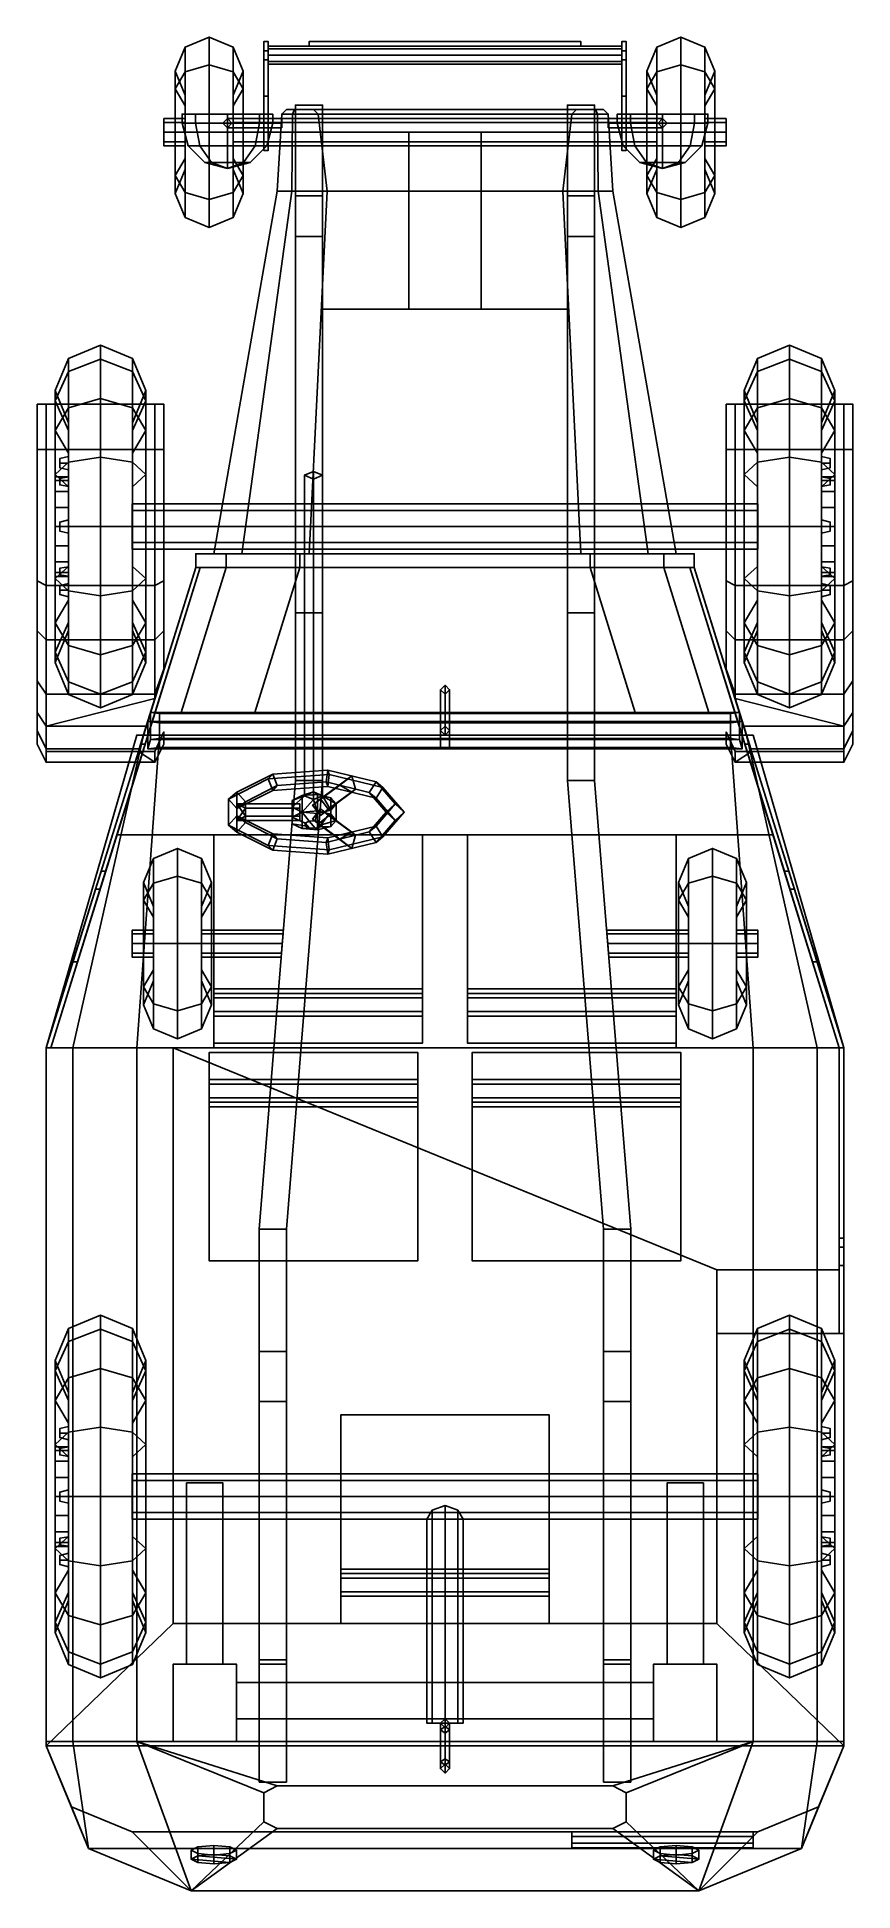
# Model space of a CAD drawing. Header units: millimetres. Extents: x -0.9 to 0.9, y -1.94 to 2.15.
import ezdxf

# ---------------------------------------------------------------- set-up
doc = ezdxf.new("R2010")
doc.units = ezdxf.units.MM
for name, color, linetype in [('fenders', 6, 'Continuous'), ('frame', 5, 'Continuous'), ('internals', 3, 'Continuous'), ('tent', 4, 'Continuous'), ('tmp', 4, 'Continuous'), ('wheels', 2, 'Continuous')]:
    doc.layers.add(name, color=color, linetype=linetype)

msp = doc.modelspace()

# ---------------------------------------------------------------- linework, layer by layer
for points in [[(-0.3, 2.14, 0.8), (-0.3, 2.13, 0.8), (0.3, 2.13, 0.8), (0.3, 2.14, 0.8)], [(0.3, 2.14, 0.68), (0.3, 2.13, 0.68), (-0.3, 2.13, 0.68), (-0.3, 2.14, 0.68)], [(0.3, 2.14, 0.8), (0.3, 2.14, 0.68), (-0.3, 2.14, 0.68), (-0.3, 2.14, 0.8)], [(-0.3, 2.14, 0.68), (-0.3, 2.13, 0.68), (-0.3, 2.13, 0.8), (-0.3, 2.14, 0.8)], [(-0.3, 2.13, 0.8), (-0.3, 2.13, 0.68), (0.3, 2.13, 0.68), (0.3, 2.13, 0.8)], [(0.3, 2.13, 0.8), (0.3, 2.13, 0.68), (0.3, 2.14, 0.68), (0.3, 2.14, 0.8)], [(-0.58, 1.98, 0.89), (-0.5507, 1.98, 0.8193), (-0.5507, 1.96, 0.8193), (-0.58, 1.96, 0.89)], [(-0.58, 1.98, 0.89), (-0.4093, 1.98, 0.9607), (-0.38, 1.98, 0.89), (-0.5507, 1.98, 0.8193)], [(-0.5507, 1.98, 0.9607), (-0.58, 1.98, 0.89), (-0.58, 1.96, 0.89), (-0.5507, 1.96, 0.9607)], [(-0.5507, 1.98, 0.9607), (-0.48, 1.98, 0.99), (-0.4093, 1.98, 0.9607), (-0.58, 1.98, 0.89)], [(-0.5507, 1.98, 0.8193), (-0.38, 1.98, 0.89), (-0.4093, 1.98, 0.8193), (-0.48, 1.98, 0.79)], [(-0.5507, 1.98, 0.8193), (-0.48, 1.98, 0.79), (-0.48, 1.96, 0.79), (-0.5507, 1.96, 0.8193)], [(-0.48, 1.98, 0.99), (-0.5507, 1.98, 0.9607), (-0.5507, 1.96, 0.9607), (-0.48, 1.96, 0.99)], [(-0.48, 1.97, 0.75), (-0.49, 1.96, 0.74), (-0.49, 1.96, 0.8), (-0.48, 1.97, 0.79)], [(-0.49, 1.96, 0.74), (-0.48, 1.97, 0.75), (-0.36, 1.97, 0.75), (-0.36, 1.96, 0.74)], [(-0.48, 1.98, 0.79), (-0.4093, 1.98, 0.8193), (-0.4093, 1.96, 0.8193), (-0.48, 1.96, 0.79)], [(-0.4093, 1.98, 0.9607), (-0.48, 1.98, 0.99), (-0.48, 1.96, 0.99), (-0.4093, 1.96, 0.9607)], [(-0.47, 1.96, 0.76), (-0.48, 1.97, 0.75), (-0.48, 1.97, 0.79), (-0.47, 1.96, 0.8)], [(-0.48, 1.97, 0.75), (-0.47, 1.96, 0.76), (-0.36, 1.96, 0.76), (-0.36, 1.97, 0.75)], [(-0.4093, 1.98, 0.8193), (-0.38, 1.98, 0.89), (-0.38, 1.96, 0.89), (-0.4093, 1.96, 0.8193)], [(-0.38, 1.98, 0.89), (-0.4093, 1.98, 0.9607), (-0.4093, 1.96, 0.9607), (-0.38, 1.96, 0.89)], [(-0.36, 1.98, 0.62), (-0.37, 1.81, 0.62), (-0.37, 1.81, 0.97), (-0.36, 1.98, 0.97)], [(0.36, 1.98, 0.62), (0.37, 1.81, 0.62), (-0.37, 1.81, 0.62), (-0.36, 1.98, 0.62)], [(-0.3366, 1.98, 1.0266), (-0.36, 1.98, 0.97), (-0.37, 1.81, 0.97), (-0.3378, 1.81, 1.0478)], [(-0.35, 1.99, 0.97), (-0.35, 1.99, 0.62), (-0.36, 1.98, 0.62), (-0.36, 1.98, 0.97)], [(-0.36, 1.98, 0.62), (-0.35, 1.99, 0.62), (0.35, 1.99, 0.62), (0.36, 1.98, 0.62)], [(-0.3324, 1.99, 1.0124), (-0.35, 1.99, 0.97), (-0.36, 1.98, 0.97), (-0.3366, 1.98, 1.0266)], [(0.35, 1.99, 0.97), (0.35, 1.99, 0.62), (-0.35, 1.99, 0.62), (-0.35, 1.99, 0.97)], [(0.35, 1.99, 0.97), (-0.35, 1.99, 0.97), (-0.3324, 1.99, 1.0124), (0.3324, 1.99, 1.0124)], [(-0.28, 1.98, 1.05), (-0.3366, 1.98, 1.0266), (-0.3378, 1.81, 1.0478), (-0.26, 1.81, 1.08)], [(-0.29, 1.99, 1.03), (-0.3324, 1.99, 1.0124), (-0.3366, 1.98, 1.0266), (-0.28, 1.98, 1.05)], [(0.3324, 1.99, 1.0124), (-0.3324, 1.99, 1.0124), (-0.29, 1.99, 1.03), (0.29, 1.99, 1.03)], [(0.29, 1.99, 1.03), (-0.29, 1.99, 1.03), (-0.28, 1.98, 1.05), (0.28, 1.98, 1.05)], [(0.28, 1.98, 1.05), (-0.28, 1.98, 1.05), (-0.26, 1.81, 1.08), (0.26, 1.81, 1.08)], [(0.3366, 1.98, 1.0266), (0.28, 1.98, 1.05), (0.26, 1.81, 1.08), (0.3378, 1.81, 1.0478)], [(0.3324, 1.99, 1.0124), (0.29, 1.99, 1.03), (0.28, 1.98, 1.05), (0.3366, 1.98, 1.0266)], [(0.35, 1.99, 0.97), (0.3324, 1.99, 1.0124), (0.3366, 1.98, 1.0266), (0.36, 1.98, 0.97)], [(0.36, 1.98, 0.97), (0.3366, 1.98, 1.0266), (0.3378, 1.81, 1.0478), (0.37, 1.81, 0.97)], [(0.36, 1.98, 0.62), (0.35, 1.99, 0.62), (0.35, 1.99, 0.97), (0.36, 1.98, 0.97)], [(0.37, 1.81, 0.97), (0.37, 1.81, 0.62), (0.36, 1.98, 0.62), (0.36, 1.98, 0.97)], [(0.48, 1.97, 0.75), (0.49, 1.96, 0.74), (0.36, 1.96, 0.74), (0.36, 1.97, 0.75)], [(0.47, 1.96, 0.76), (0.48, 1.97, 0.75), (0.36, 1.97, 0.75), (0.36, 1.96, 0.76)], [(0.38, 1.98, 0.89), (0.5507, 1.98, 0.9607), (0.58, 1.98, 0.89), (0.4093, 1.98, 0.8193)], [(0.38, 1.98, 0.89), (0.4093, 1.98, 0.8193), (0.4093, 1.96, 0.8193), (0.38, 1.96, 0.89)], [(0.4093, 1.98, 0.9607), (0.48, 1.98, 0.99), (0.5507, 1.98, 0.9607), (0.38, 1.98, 0.89)], [(0.4093, 1.98, 0.9607), (0.38, 1.98, 0.89), (0.38, 1.96, 0.89), (0.4093, 1.96, 0.9607)], [(0.4093, 1.98, 0.8193), (0.58, 1.98, 0.89), (0.5507, 1.98, 0.8193), (0.48, 1.98, 0.79)], [(0.4093, 1.98, 0.8193), (0.48, 1.98, 0.79), (0.48, 1.96, 0.79), (0.4093, 1.96, 0.8193)], [(0.48, 1.98, 0.99), (0.4093, 1.98, 0.9607), (0.4093, 1.96, 0.9607), (0.48, 1.96, 0.99)], [(0.48, 1.97, 0.75), (0.47, 1.96, 0.76), (0.47, 1.96, 0.8), (0.48, 1.97, 0.79)], [(0.48, 1.98, 0.79), (0.5507, 1.98, 0.8193), (0.5507, 1.96, 0.8193), (0.48, 1.96, 0.79)], [(0.5507, 1.98, 0.9607), (0.48, 1.98, 0.99), (0.48, 1.96, 0.99), (0.5507, 1.96, 0.9607)], [(0.49, 1.96, 0.74), (0.48, 1.97, 0.75), (0.48, 1.97, 0.79), (0.49, 1.96, 0.8)], [(0.5507, 1.98, 0.8193), (0.58, 1.98, 0.89), (0.58, 1.96, 0.89), (0.5507, 1.96, 0.8193)], [(0.58, 1.98, 0.89), (0.5507, 1.98, 0.9607), (0.5507, 1.96, 0.9607), (0.58, 1.96, 0.89)], [(-0.5666, 1.91, 0.89), (-0.58, 1.96, 0.89), (-0.5507, 1.96, 0.8193), (-0.5412, 1.91, 0.8288)], [(-0.5412, 1.91, 0.9512), (-0.5507, 1.96, 0.9607), (-0.58, 1.96, 0.89), (-0.5666, 1.91, 0.89)], [(-0.5412, 1.91, 0.8288), (-0.5507, 1.96, 0.8193), (-0.48, 1.96, 0.79), (-0.48, 1.91, 0.8034)], [(-0.48, 1.91, 0.9766), (-0.48, 1.96, 0.99), (-0.5507, 1.96, 0.9607), (-0.5412, 1.91, 0.9512)], [(-0.49, 1.96, 0.74), (-0.48, 1.95, 0.75), (-0.48, 1.95, 0.79), (-0.49, 1.96, 0.8)], [(-0.48, 1.95, 0.75), (-0.49, 1.96, 0.74), (-0.36, 1.96, 0.74), (-0.36, 1.95, 0.75)], [(-0.48, 1.91, 0.8034), (-0.48, 1.96, 0.79), (-0.4093, 1.96, 0.8193), (-0.4188, 1.91, 0.8288)], [(-0.48, 1.95, 0.75), (-0.47, 1.96, 0.76), (-0.47, 1.96, 0.8), (-0.48, 1.95, 0.79)], [(-0.47, 1.96, 0.76), (-0.48, 1.95, 0.75), (-0.36, 1.95, 0.75), (-0.36, 1.96, 0.76)], [(-0.4188, 1.91, 0.9512), (-0.4093, 1.96, 0.9607), (-0.48, 1.96, 0.99), (-0.48, 1.91, 0.9766)], [(-0.4188, 1.91, 0.8288), (-0.4093, 1.96, 0.8193), (-0.38, 1.96, 0.89), (-0.3934, 1.91, 0.89)], [(-0.3934, 1.91, 0.89), (-0.38, 1.96, 0.89), (-0.4093, 1.96, 0.9607), (-0.4188, 1.91, 0.9512)], [(0.48, 1.95, 0.75), (0.47, 1.96, 0.76), (0.36, 1.96, 0.76), (0.36, 1.95, 0.75)], [(0.49, 1.96, 0.74), (0.48, 1.95, 0.75), (0.36, 1.95, 0.75), (0.36, 1.96, 0.74)], [(0.3934, 1.91, 0.89), (0.38, 1.96, 0.89), (0.4093, 1.96, 0.8193), (0.4188, 1.91, 0.8288)], [(0.4188, 1.91, 0.9512), (0.4093, 1.96, 0.9607), (0.38, 1.96, 0.89), (0.3934, 1.91, 0.89)], [(0.4188, 1.91, 0.8288), (0.4093, 1.96, 0.8193), (0.48, 1.96, 0.79), (0.48, 1.91, 0.8034)], [(0.48, 1.91, 0.9766), (0.48, 1.96, 0.99), (0.4093, 1.96, 0.9607), (0.4188, 1.91, 0.9512)], [(0.47, 1.96, 0.76), (0.48, 1.95, 0.75), (0.48, 1.95, 0.79), (0.47, 1.96, 0.8)], [(0.48, 1.95, 0.75), (0.49, 1.96, 0.74), (0.49, 1.96, 0.8), (0.48, 1.95, 0.79)], [(0.48, 1.91, 0.8034), (0.48, 1.96, 0.79), (0.5507, 1.96, 0.8193), (0.5412, 1.91, 0.8288)], [(0.5412, 1.91, 0.9512), (0.5507, 1.96, 0.9607), (0.48, 1.96, 0.99), (0.48, 1.91, 0.9766)], [(0.5412, 1.91, 0.8288), (0.5507, 1.96, 0.8193), (0.58, 1.96, 0.89), (0.5666, 1.91, 0.89)], [(0.5666, 1.91, 0.89), (0.58, 1.96, 0.89), (0.5507, 1.96, 0.9607), (0.5412, 1.91, 0.9512)], [(-0.53, 1.8734, 0.89), (-0.5666, 1.91, 0.89), (-0.5412, 1.91, 0.8288), (-0.5154, 1.8734, 0.8546)], [(-0.5154, 1.8734, 0.9254), (-0.5412, 1.91, 0.9512), (-0.5666, 1.91, 0.89), (-0.53, 1.8734, 0.89)], [(-0.5154, 1.8734, 0.8546), (-0.5412, 1.91, 0.8288), (-0.48, 1.91, 0.8034), (-0.48, 1.8734, 0.84)], [(-0.48, 1.8734, 0.94), (-0.48, 1.91, 0.9766), (-0.5412, 1.91, 0.9512), (-0.5154, 1.8734, 0.9254)], [(-0.48, 1.8734, 0.84), (-0.48, 1.91, 0.8034), (-0.4188, 1.91, 0.8288), (-0.4446, 1.8734, 0.8546)], [(-0.4446, 1.8734, 0.9254), (-0.4188, 1.91, 0.9512), (-0.48, 1.91, 0.9766), (-0.48, 1.8734, 0.94)], [(-0.4446, 1.8734, 0.8546), (-0.4188, 1.91, 0.8288), (-0.3934, 1.91, 0.89), (-0.43, 1.8734, 0.89)], [(-0.43, 1.8734, 0.89), (-0.3934, 1.91, 0.89), (-0.4188, 1.91, 0.9512), (-0.4446, 1.8734, 0.9254)], [(0.43, 1.8734, 0.89), (0.3934, 1.91, 0.89), (0.4188, 1.91, 0.8288), (0.4446, 1.8734, 0.8546)], [(0.4446, 1.8734, 0.9254), (0.4188, 1.91, 0.9512), (0.3934, 1.91, 0.89), (0.43, 1.8734, 0.89)], [(0.4446, 1.8734, 0.8546), (0.4188, 1.91, 0.8288), (0.48, 1.91, 0.8034), (0.48, 1.8734, 0.84)], [(0.48, 1.8734, 0.94), (0.48, 1.91, 0.9766), (0.4188, 1.91, 0.9512), (0.4446, 1.8734, 0.9254)], [(0.48, 1.8734, 0.84), (0.48, 1.91, 0.8034), (0.5412, 1.91, 0.8288), (0.5154, 1.8734, 0.8546)], [(0.5154, 1.8734, 0.9254), (0.5412, 1.91, 0.9512), (0.48, 1.91, 0.9766), (0.48, 1.8734, 0.94)], [(0.5154, 1.8734, 0.8546), (0.5412, 1.91, 0.8288), (0.5666, 1.91, 0.89), (0.53, 1.8734, 0.89)], [(0.53, 1.8734, 0.89), (0.5666, 1.91, 0.89), (0.5412, 1.91, 0.9512), (0.5154, 1.8734, 0.9254)], [(-0.48, 1.86, 0.89), (-0.5154, 1.8734, 0.9254), (-0.53, 1.8734, 0.89), (-0.48, 1.86, 0.89)], [(-0.48, 1.86, 0.89), (-0.53, 1.8734, 0.89), (-0.5154, 1.8734, 0.8546), (-0.48, 1.86, 0.89)], [(-0.48, 1.86, 0.89), (-0.5154, 1.8734, 0.8546), (-0.48, 1.8734, 0.84), (-0.48, 1.86, 0.89)], [(-0.48, 1.86, 0.89), (-0.48, 1.8734, 0.94), (-0.5154, 1.8734, 0.9254), (-0.48, 1.86, 0.89)], [(-0.48, 1.86, 0.89), (-0.48, 1.8734, 0.84), (-0.4446, 1.8734, 0.8546), (-0.48, 1.86, 0.89)], [(-0.48, 1.86, 0.89), (-0.43, 1.8734, 0.89), (-0.4446, 1.8734, 0.9254), (-0.48, 1.86, 0.89)], [(-0.48, 1.86, 0.89), (-0.4446, 1.8734, 0.9254), (-0.48, 1.8734, 0.94), (-0.48, 1.86, 0.89)], [(-0.48, 1.86, 0.89), (-0.4446, 1.8734, 0.8546), (-0.43, 1.8734, 0.89), (-0.48, 1.86, 0.89)], [(0.48, 1.86, 0.89), (0.43, 1.8734, 0.89), (0.4446, 1.8734, 0.8546), (0.48, 1.86, 0.89)], [(0.48, 1.86, 0.89), (0.4446, 1.8734, 0.9254), (0.43, 1.8734, 0.89), (0.48, 1.86, 0.89)], [(0.48, 1.86, 0.89), (0.4446, 1.8734, 0.8546), (0.48, 1.8734, 0.84), (0.48, 1.86, 0.89)], [(0.48, 1.86, 0.89), (0.48, 1.8734, 0.94), (0.4446, 1.8734, 0.9254), (0.48, 1.86, 0.89)], [(0.48, 1.86, 0.89), (0.48, 1.8734, 0.84), (0.5154, 1.8734, 0.8546), (0.48, 1.86, 0.89)], [(0.48, 1.86, 0.89), (0.5154, 1.8734, 0.8546), (0.53, 1.8734, 0.89), (0.48, 1.86, 0.89)], [(0.48, 1.86, 0.89), (0.5154, 1.8734, 0.9254), (0.48, 1.8734, 0.94), (0.48, 1.86, 0.89)], [(0.48, 1.86, 0.89), (0.53, 1.8734, 0.89), (0.5154, 1.8734, 0.9254), (0.48, 1.86, 0.89)], [(-0.37, 1.81, 0.97), (-0.37, 1.81, 0.62), (-0.51, 1.01, 0.62), (-0.51, 1.01, 0.97)], [(-0.51, 1.01, 0.62), (-0.37, 1.81, 0.62), (0.37, 1.81, 0.62), (0.51, 1.01, 0.62)], [(-0.3378, 1.81, 1.0478), (-0.37, 1.81, 0.97), (-0.51, 1.01, 0.97), (-0.4485, 1.01, 1.1185)], [(-0.26, 1.81, 1.08), (-0.3378, 1.81, 1.0478), (-0.4485, 1.01, 1.1185), (-0.3, 1.01, 1.18)], [(0.26, 1.81, 1.08), (-0.26, 1.81, 1.08), (-0.3, 1.01, 1.18), (0.3, 1.01, 1.18)], [(0.3378, 1.81, 1.0478), (0.26, 1.81, 1.08), (0.3, 1.01, 1.18), (0.4485, 1.01, 1.1185)], [(0.37, 1.81, 0.97), (0.3378, 1.81, 1.0478), (0.4485, 1.01, 1.1185), (0.51, 1.01, 0.97)], [(0.51, 1.01, 0.62), (0.37, 1.81, 0.62), (0.37, 1.81, 0.97), (0.51, 1.01, 0.97)], [(-0.51, 1.01, 0.97), (-0.51, 1.01, 0.62), (-0.55, 1.01, 0.62), (-0.55, 1.01, 0.97)], [(-0.55, 1.01, 0.62), (-0.55, 0.98, 0.62), (-0.55, 0.98, 0.97), (-0.55, 1.01, 0.97)], [(0.55, 1.01, 0.62), (0.55, 0.98, 0.62), (-0.55, 0.98, 0.62), (-0.55, 1.01, 0.62)], [(-0.4485, 1.01, 1.1185), (-0.51, 1.01, 0.97), (-0.55, 1.01, 0.97), (-0.4826, 1.01, 1.1326)], [(-0.4826, 1.01, 1.1326), (-0.55, 1.01, 0.97), (-0.55, 0.98, 0.97), (-0.4826, 0.98, 1.1326)], [(-0.3, 1.01, 1.18), (-0.4485, 1.01, 1.1185), (-0.4826, 1.01, 1.1326), (-0.32, 1.01, 1.2)], [(-0.32, 1.01, 1.2), (-0.4826, 1.01, 1.1326), (-0.4826, 0.98, 1.1326), (-0.32, 0.98, 1.2)], [(-0.3, 1.01, 1.18), (-0.32, 1.01, 1.2), (0.32, 1.01, 1.2), (0.3, 1.01, 1.18)], [(-0.32, 1.01, 1.2), (-0.32, 0.98, 1.2), (0.32, 0.98, 1.2), (0.32, 1.01, 1.2)], [(0.4485, 1.01, 1.1185), (0.3, 1.01, 1.18), (0.32, 1.01, 1.2), (0.4826, 1.01, 1.1326)], [(0.4826, 1.01, 1.1326), (0.32, 1.01, 1.2), (0.32, 0.98, 1.2), (0.4826, 0.98, 1.1326)], [(0.55, 1.01, 0.97), (0.51, 1.01, 0.97), (0.4485, 1.01, 1.1185), (0.4826, 1.01, 1.1326)], [(0.55, 1.01, 0.97), (0.4826, 1.01, 1.1326), (0.4826, 0.98, 1.1326), (0.55, 0.98, 0.97)], [(0.55, 1.01, 0.62), (0.51, 1.01, 0.62), (0.51, 1.01, 0.97), (0.55, 1.01, 0.97)], [(0.55, 0.98, 0.97), (0.55, 0.98, 0.62), (0.55, 1.01, 0.62), (0.55, 1.01, 0.97)], [(-0.55, 0.98, 0.62), (-0.88, -0.08, 0.62), (-0.7586, 0.31, 0.86), (-0.6714, 0.59, 0.86)], [(-0.55, 0.98, 0.62), (-0.55, 0.98, 0.62), (-0.6714, 0.59, 0.86), (-0.6496, 0.66, 0.86)], [(-0.55, 0.98, 0.97), (-0.55, 0.98, 0.62), (-0.6496, 0.66, 0.86), (-0.6496, 0.66, 1.07)], [(-0.4826, 0.98, 1.1326), (-0.55, 0.98, 0.97), (-0.6496, 0.66, 1.07), (-0.5823, 0.66, 1.2326)], [(-0.32, 0.98, 1.2), (-0.4826, 0.98, 1.1326), (-0.5823, 0.66, 1.2326), (-0.4196, 0.66, 1.3)], [(0.32, 0.98, 1.2), (-0.32, 0.98, 1.2), (-0.4196, 0.66, 1.3), (0.4196, 0.66, 1.3)], [(0.4826, 0.98, 1.1326), (0.32, 0.98, 1.2), (0.4196, 0.66, 1.3), (0.5823, 0.66, 1.2326)], [(0.55, 0.98, 0.97), (0.4826, 0.98, 1.1326), (0.5823, 0.66, 1.2326), (0.6496, 0.66, 1.07)], [(0.7586, 0.31, 0.86), (0.88, -0.08, 0.62), (0.55, 0.98, 0.62), (0.6714, 0.59, 0.86)], [(0.6496, 0.66, 0.86), (0.6714, 0.59, 0.86), (0.55, 0.98, 0.62), (0.6496, 0.66, 0.86)], [(0.55, 0.98, 0.62), (0.55, 0.98, 0.97), (0.6496, 0.66, 1.07), (0.6496, 0.66, 0.86)], [(-0.6496, 0.66, 0.86), (-0.6496, 0.66, 0.86), (-0.6714, 0.59, 0.86), (-0.6496, 0.66, 0.94)], [(-0.6496, 0.66, 1.3), (-0.6558, 0.64, 1.3), (-0.6558, 0.58, 1.74), (-0.6496, 0.6, 1.74)], [(-0.6558, 0.64, 1.3), (-0.6496, 0.66, 1.3), (-0.6496, 0.66, 1.07), (-0.6558, 0.64, 1.07)], [(-0.63, 0.6573, 1.32), (-0.6496, 0.66, 1.3), (-0.6496, 0.6, 1.74), (-0.63, 0.6027, 1.72)], [(-0.6496, 0.66, 1.3), (-0.63, 0.6573, 1.32), (0.63, 0.6573, 1.32), (0.6496, 0.66, 1.3)], [(-0.4196, 0.66, 1.3), (-0.5823, 0.66, 1.2326), (-0.5823, 0.66, 1.2326), (-0.6496, 0.66, 1.3)], [(-0.5823, 0.66, 1.2326), (-0.6496, 0.66, 1.07), (-0.6496, 0.66, 1.07), (-0.6496, 0.66, 1.3)], [(-0.63, 0.6573, 1.32), (-0.63, 0.6373, 1.32), (0.63, 0.6373, 1.32), (0.63, 0.6573, 1.32)], [(-0.63, 0.6373, 1.32), (-0.63, 0.6573, 1.32), (-0.63, 0.6027, 1.72), (-0.63, 0.5827, 1.72)], [(0.01, 0.6027, 1.72), (0.01, 0.6573, 1.32), (-0.01, 0.6573, 1.32), (-0.01, 0.6027, 1.72)], [(-0.01, 0.6027, 1.72), (-0.01, 0.6573, 1.32), (-0.01, 0.6373, 1.32), (-0.01, 0.5827, 1.72)], [(0.01, 0.6373, 1.32), (0.01, 0.6573, 1.32), (0.01, 0.6027, 1.72), (0.01, 0.5827, 1.72)], [(0.5823, 0.66, 1.2326), (0.4196, 0.66, 1.3), (0.6496, 0.66, 1.3)], [(0.6496, 0.6, 1.74), (0.6496, 0.66, 1.3), (0.63, 0.6573, 1.32), (0.63, 0.6027, 1.72)], [(0.63, 0.6027, 1.72), (0.63, 0.6573, 1.32), (0.63, 0.6373, 1.32), (0.63, 0.5827, 1.72)], [(0.6558, 0.58, 1.74), (0.6558, 0.64, 1.3), (0.6496, 0.66, 1.3), (0.6496, 0.6, 1.74)], [(0.6496, 0.66, 1.3), (0.6558, 0.64, 1.3), (0.6558, 0.64, 1.07), (0.6496, 0.66, 1.07)], [(0.6496, 0.66, 0.94), (0.6714, 0.59, 0.86), (0.6496, 0.66, 0.86), (0.6496, 0.66, 0.94)], [(-0.6558, 0.64, 1.3), (-0.63, 0.6373, 1.32), (-0.63, 0.5827, 1.72), (-0.6558, 0.58, 1.74)], [(-0.63, 0.6373, 1.32), (-0.6558, 0.64, 1.3), (0.6558, 0.64, 1.3), (0.63, 0.6373, 1.32)], [(-0.01, 0.5827, 1.72), (-0.01, 0.6373, 1.32), (0.01, 0.6373, 1.32), (0.01, 0.5827, 1.72)], [(0.63, 0.5827, 1.72), (0.63, 0.6373, 1.32), (0.6558, 0.64, 1.3), (0.6558, 0.58, 1.74)], [(-0.6496, 0.6, 1.74), (-0.6558, 0.58, 1.74), (0.6558, 0.58, 1.74), (0.6496, 0.6, 1.74)], [(-0.6558, 0.58, 1.74), (-0.63, 0.5827, 1.72), (0.63, 0.5827, 1.72), (0.6558, 0.58, 1.74)], [(-0.63, 0.6027, 1.72), (-0.6496, 0.6, 1.74), (0.6496, 0.6, 1.74), (0.63, 0.6027, 1.72)], [(-0.51, 0.39, 0.78), (-0.51, 0.03, 0.75), (-0.05, 0.03, 0.75), (-0.05, 0.39, 0.78)], [(-0.05, 0.39, 0.78), (-0.05, 0.39, 0.68), (-0.51, 0.39, 0.68), (-0.51, 0.39, 0.78)], [(-0.51, 0.39, 0.68), (-0.51, 0, 0.68), (-0.51, 0.03, 0.75), (-0.51, 0.39, 0.78)], [(-0.05, 0.03, 0.75), (-0.05, 0, 0.68), (-0.05, 0.39, 0.68), (-0.05, 0.39, 0.78)], [(0.51, 0.39, 0.78), (0.51, 0.39, 0.68), (0.05, 0.39, 0.68), (0.05, 0.39, 0.78)], [(0.05, 0.39, 0.78), (0.05, 0.03, 0.75), (0.51, 0.03, 0.75), (0.51, 0.39, 0.78)], [(0.05, 0.39, 0.68), (0.05, 0, 0.68), (0.05, 0.03, 0.75), (0.05, 0.39, 0.78)], [(0.51, 0.03, 0.75), (0.51, 0, 0.68), (0.51, 0.39, 0.68), (0.51, 0.39, 0.78)], [(-0.7586, 0.31, 0.86), (-0.88, -0.08, 0.62), (-0.771, 0.27, 0.9)], [(0.771, 0.27, 0.9), (0.88, -0.08, 0.62), (0.88, -0.08, 0.62), (0.7586, 0.31, 0.86)], [(-0.771, 0.27, 0.9), (-0.88, -0.08, 0.62), (-0.8208, 0.11, 1.3)], [(0.8208, 0.11, 1.3), (0.88, -0.08, 0.62), (0.88, -0.08, 0.62), (0.771, 0.27, 0.9)], [(-0.8208, 0.11, 1.3), (-0.88, -0.08, 0.62), (-0.88, -0.08, 0.97)], [(-0.8208, 0.11, 1.3), (-0.88, -0.08, 0.97), (-0.88, -0.08, 1.3)], [(0.88, -0.08, 0.97), (0.88, -0.08, 0.62), (0.88, -0.08, 0.62), (0.8208, 0.11, 1.3)], [(0.88, -0.08, 1.3), (0.88, -0.08, 0.97), (0.88, -0.08, 0.97), (0.8208, 0.11, 1.3)], [(-0.51, 0.05, 1.11), (-0.51, 0.04, 1.21), (-0.05, 0.04, 1.21), (-0.05, 0.05, 1.11)], [(-0.51, 0.05, 0.95), (-0.51, 0.05, 1.11), (-0.05, 0.05, 1.11), (-0.05, 0.05, 0.95)], [(-0.05, 0.05, 0.95), (-0.05, 0, 0.93), (-0.51, 0, 0.93), (-0.51, 0.05, 0.95)], [(-0.51, -0.07, 1.26), (-0.51, -0.01, 1.26), (-0.51, 0.04, 1.21), (-0.51, 0.05, 1.11)], [(-0.51, 0, 0.93), (-0.51, -0.07, 1.26), (-0.51, 0.05, 1.11), (-0.51, 0.05, 0.95)], [(-0.05, 0.04, 1.21), (-0.05, -0.01, 1.26), (-0.05, -0.07, 1.26), (-0.05, 0.05, 1.11)], [(-0.05, 0.05, 1.11), (-0.05, -0.07, 1.26), (-0.05, 0, 0.93), (-0.05, 0.05, 0.95)], [(0.05, 0.05, 0.95), (0.05, 0.05, 1.11), (0.51, 0.05, 1.11), (0.51, 0.05, 0.95)], [(0.51, 0.05, 0.95), (0.51, 0, 0.93), (0.05, 0, 0.93), (0.05, 0.05, 0.95)], [(0.05, 0.05, 1.11), (0.05, 0.04, 1.21), (0.51, 0.04, 1.21), (0.51, 0.05, 1.11)], [(0.05, -0.07, 1.26), (0.05, -0.01, 1.26), (0.05, 0.04, 1.21), (0.05, 0.05, 1.11)], [(0.05, 0, 0.93), (0.05, -0.07, 1.26), (0.05, 0.05, 1.11), (0.05, 0.05, 0.95)], [(0.51, 0.04, 1.21), (0.51, -0.01, 1.26), (0.51, -0.07, 1.26), (0.51, 0.05, 1.11)], [(0.51, 0.05, 1.11), (0.51, -0.07, 1.26), (0.51, 0, 0.93), (0.51, 0.05, 0.95)], [(-0.51, 0.04, 1.21), (-0.51, -0.01, 1.26), (-0.05, -0.01, 1.26), (-0.05, 0.04, 1.21)], [(-0.51, 0, 0.68), (-0.51, -0.07, 1.26), (-0.51, 0, 0.93), (-0.51, 0.03, 0.75)], [(-0.51, 0.03, 0.75), (-0.51, 0, 0.93), (-0.05, 0, 0.93), (-0.05, 0.03, 0.75)], [(-0.05, 0, 0.68), (-0.05, -0.07, 1.26), (-0.51, -0.07, 1.26), (-0.51, 0, 0.68)], [(-0.05, 0, 0.93), (-0.05, -0.07, 1.26), (-0.05, 0, 0.68), (-0.05, 0.03, 0.75)], [(0.05, 0.04, 1.21), (0.05, -0.01, 1.26), (0.51, -0.01, 1.26), (0.51, 0.04, 1.21)], [(0.05, 0.03, 0.75), (0.05, 0, 0.93), (0.51, 0, 0.93), (0.51, 0.03, 0.75)], [(0.05, 0, 0.68), (0.05, -0.07, 1.26), (0.05, 0, 0.93), (0.05, 0.03, 0.75)], [(0.51, 0, 0.68), (0.51, -0.07, 1.26), (0.05, -0.07, 1.26), (0.05, 0, 0.68)], [(0.51, 0, 0.93), (0.51, -0.07, 1.26), (0.51, 0, 0.68), (0.51, 0.03, 0.75)], [(-0.05, -0.07, 1.26), (-0.05, -0.01, 1.26), (-0.51, -0.01, 1.26), (-0.51, -0.07, 1.26)], [(0.51, -0.07, 1.26), (0.51, -0.01, 1.26), (0.05, -0.01, 1.26), (0.05, -0.07, 1.26)], [(-0.88, -0.08, 0.62), (-0.88, -0.6, 0.62), (-0.88, -0.5, 0.97), (-0.88, -0.08, 0.97)], [(0.88, -0.5, 0.97), (0.88, -0.6, 0.62), (0.88, -0.08, 0.62), (0.88, -0.08, 0.97)], [(-0.52, -0.16, 0.76), (-0.52, -0.09, 1.34), (-0.06, -0.09, 1.34), (-0.06, -0.16, 0.76)], [(-0.52, -0.16, 1.01), (-0.52, -0.09, 1.34), (-0.52, -0.16, 0.76), (-0.52, -0.19, 0.83)], [(-0.52, -0.09, 1.34), (-0.52, -0.15, 1.34), (-0.06, -0.15, 1.34), (-0.06, -0.09, 1.34)], [(-0.52, -0.2, 1.29), (-0.52, -0.15, 1.34), (-0.52, -0.09, 1.34), (-0.52, -0.21, 1.19)], [(-0.52, -0.21, 1.19), (-0.52, -0.09, 1.34), (-0.52, -0.16, 1.01), (-0.52, -0.21, 1.03)], [(-0.06, -0.16, 0.76), (-0.06, -0.09, 1.34), (-0.06, -0.16, 1.01), (-0.06, -0.19, 0.83)], [(-0.06, -0.09, 1.34), (-0.06, -0.15, 1.34), (-0.06, -0.2, 1.29), (-0.06, -0.21, 1.19)], [(-0.06, -0.16, 1.01), (-0.06, -0.09, 1.34), (-0.06, -0.21, 1.19), (-0.06, -0.21, 1.03)], [(0.06, -0.16, 1.01), (0.06, -0.09, 1.34), (0.06, -0.16, 0.76), (0.06, -0.19, 0.83)], [(0.06, -0.16, 0.76), (0.06, -0.09, 1.34), (0.52, -0.09, 1.34), (0.52, -0.16, 0.76)], [(0.06, -0.21, 1.19), (0.06, -0.09, 1.34), (0.06, -0.16, 1.01), (0.06, -0.21, 1.03)], [(0.06, -0.2, 1.29), (0.06, -0.15, 1.34), (0.06, -0.09, 1.34), (0.06, -0.21, 1.19)], [(0.06, -0.09, 1.34), (0.06, -0.15, 1.34), (0.52, -0.15, 1.34), (0.52, -0.09, 1.34)], [(0.52, -0.16, 0.76), (0.52, -0.09, 1.34), (0.52, -0.16, 1.01), (0.52, -0.19, 0.83)], [(0.52, -0.16, 1.01), (0.52, -0.09, 1.34), (0.52, -0.21, 1.19), (0.52, -0.21, 1.03)], [(0.52, -0.09, 1.34), (0.52, -0.15, 1.34), (0.52, -0.2, 1.29), (0.52, -0.21, 1.19)], [(-0.06, -0.2, 1.29), (-0.06, -0.15, 1.34), (-0.52, -0.15, 1.34), (-0.52, -0.2, 1.29)], [(-0.52, -0.19, 0.83), (-0.52, -0.16, 0.76), (-0.52, -0.55, 0.76), (-0.52, -0.55, 0.86)], [(-0.06, -0.19, 0.83), (-0.06, -0.16, 1.01), (-0.52, -0.16, 1.01), (-0.52, -0.19, 0.83)], [(-0.52, -0.21, 1.03), (-0.52, -0.16, 1.01), (-0.06, -0.16, 1.01), (-0.06, -0.21, 1.03)], [(-0.06, -0.55, 0.76), (-0.06, -0.16, 0.76), (-0.06, -0.19, 0.83), (-0.06, -0.55, 0.86)], [(0.52, -0.2, 1.29), (0.52, -0.15, 1.34), (0.06, -0.15, 1.34), (0.06, -0.2, 1.29)], [(0.06, -0.19, 0.83), (0.06, -0.16, 0.76), (0.06, -0.55, 0.76), (0.06, -0.55, 0.86)], [(0.52, -0.19, 0.83), (0.52, -0.16, 1.01), (0.06, -0.16, 1.01), (0.06, -0.19, 0.83)], [(0.06, -0.21, 1.03), (0.06, -0.16, 1.01), (0.52, -0.16, 1.01), (0.52, -0.21, 1.03)], [(0.52, -0.55, 0.76), (0.52, -0.16, 0.76), (0.52, -0.19, 0.83), (0.52, -0.55, 0.86)], [(-0.06, -0.55, 0.86), (-0.06, -0.19, 0.83), (-0.52, -0.19, 0.83), (-0.52, -0.55, 0.86)], [(-0.06, -0.21, 1.19), (-0.06, -0.2, 1.29), (-0.52, -0.2, 1.29), (-0.52, -0.21, 1.19)], [(0.52, -0.55, 0.86), (0.52, -0.19, 0.83), (0.06, -0.19, 0.83), (0.06, -0.55, 0.86)], [(0.52, -0.21, 1.19), (0.52, -0.2, 1.29), (0.06, -0.2, 1.29), (0.06, -0.21, 1.19)], [(-0.06, -0.21, 1.03), (-0.06, -0.21, 1.19), (-0.52, -0.21, 1.19), (-0.52, -0.21, 1.03)], [(0.52, -0.21, 1.03), (0.52, -0.21, 1.19), (0.06, -0.21, 1.19), (0.06, -0.21, 1.03)], [(-0.88, -0.71, 0.78), (-0.88, -0.86, 0.89), (-0.88, -0.52, 1.29), (-0.88, -0.5, 1.24)], [(-0.88, -0.6, 0.62), (-0.88, -0.71, 0.78), (-0.88, -0.5, 1.24), (-0.88, -0.5, 0.97)], [(-0.88, -0.86, 0.89), (-0.88, -0.99, 0.93), (-0.88, -0.56, 1.32), (-0.88, -0.52, 1.29)], [(0.88, -0.52, 1.29), (0.88, -0.86, 0.89), (0.88, -0.71, 0.78), (0.88, -0.5, 1.24)], [(0.88, -0.5, 1.24), (0.88, -0.71, 0.78), (0.88, -0.6, 0.62), (0.88, -0.5, 0.97)], [(0.88, -0.56, 1.32), (0.88, -0.99, 0.93), (0.88, -0.86, 0.89), (0.88, -0.52, 1.29)], [(-0.88, -0.99, 0.93), (-0.88, -1.14, 0.93), (-0.88, -1.62, 1.32), (-0.88, -0.56, 1.32)], [(-0.52, -0.55, 0.86), (-0.52, -0.55, 0.76), (-0.06, -0.55, 0.76), (-0.06, -0.55, 0.86)], [(0.06, -0.55, 0.86), (0.06, -0.55, 0.76), (0.52, -0.55, 0.76), (0.52, -0.55, 0.86)], [(0.88, -1.62, 1.32), (0.88, -1.14, 0.93), (0.88, -0.99, 0.93), (0.88, -0.56, 1.32)], [(-0.23, -0.89, 0.76), (-0.23, -1.28, 0.76), (-0.23, -1.25, 0.83), (-0.23, -0.89, 0.86)], [(0.23, -0.89, 0.86), (0.23, -0.89, 0.76), (-0.23, -0.89, 0.76), (-0.23, -0.89, 0.86)], [(-0.23, -0.89, 0.86), (-0.23, -1.25, 0.83), (0.23, -1.25, 0.83), (0.23, -0.89, 0.86)], [(0.23, -1.25, 0.83), (0.23, -1.28, 0.76), (0.23, -0.89, 0.76), (0.23, -0.89, 0.86)], [(-0.88, -1.14, 0.93), (-0.88, -1.29, 0.88), (-0.88, -1.29, 0.88), (-0.88, -1.62, 1.32)], [(0.88, -1.29, 0.88), (0.88, -1.29, 0.88), (0.88, -1.14, 0.93), (0.88, -1.62, 1.32)], [(-0.23, -1.28, 1.01), (-0.23, -1.35, 1.34), (-0.23, -1.23, 1.19), (-0.23, -1.23, 1.03)], [(-0.23, -1.35, 1.34), (-0.23, -1.29, 1.34), (-0.23, -1.24, 1.29), (-0.23, -1.23, 1.19)], [(0.23, -1.23, 1.03), (0.23, -1.28, 1.01), (-0.23, -1.28, 1.01), (-0.23, -1.23, 1.03)], [(-0.23, -1.23, 1.03), (-0.23, -1.23, 1.19), (0.23, -1.23, 1.19), (0.23, -1.23, 1.03)], [(-0.23, -1.23, 1.19), (-0.23, -1.24, 1.29), (0.23, -1.24, 1.29), (0.23, -1.23, 1.19)], [(-0.23, -1.24, 1.29), (-0.23, -1.29, 1.34), (0.23, -1.29, 1.34), (0.23, -1.24, 1.29)], [(-0.23, -1.28, 0.76), (-0.23, -1.35, 1.34), (-0.23, -1.28, 1.01), (-0.23, -1.25, 0.83)], [(-0.23, -1.25, 0.83), (-0.23, -1.28, 1.01), (0.23, -1.28, 1.01), (0.23, -1.25, 0.83)], [(0.23, -1.23, 1.19), (0.23, -1.35, 1.34), (0.23, -1.28, 1.01), (0.23, -1.23, 1.03)], [(0.23, -1.24, 1.29), (0.23, -1.29, 1.34), (0.23, -1.35, 1.34), (0.23, -1.23, 1.19)], [(0.23, -1.28, 1.01), (0.23, -1.35, 1.34), (0.23, -1.28, 0.76), (0.23, -1.25, 0.83)], [(-0.88, -1.29, 0.88), (-0.88, -1.46, 0.75), (-0.88, -1.46, 0.75), (-0.88, -1.62, 1.32)], [(0.23, -1.28, 0.76), (0.23, -1.35, 1.34), (-0.23, -1.35, 1.34), (-0.23, -1.28, 0.76)], [(0.23, -1.35, 1.34), (0.23, -1.29, 1.34), (-0.23, -1.29, 1.34), (-0.23, -1.35, 1.34)], [(0.88, -1.46, 0.75), (0.88, -1.46, 0.75), (0.88, -1.29, 0.88), (0.88, -1.62, 1.32)], [(-0.88, -1.46, 0.75), (-0.88, -1.62, 0.75), (-0.88, -1.62, 0.75), (-0.88, -1.62, 1.32)], [(0.88, -1.62, 0.75), (0.88, -1.62, 0.75), (0.88, -1.46, 0.75), (0.88, -1.62, 1.32)], [(-0.7863, -1.8463, 1.32), (-0.88, -1.62, 1.32), (-0.88, -1.62, 0.75), (-0.8244, -1.7544, 0.75)], [(0.7863, -1.8463, 1.32), (0.88, -1.62, 1.32), (-0.88, -1.62, 1.32), (-0.7863, -1.8463, 1.32)], [(0.88, -1.62, 1.32), (0.7863, -1.8463, 1.32), (0.8244, -1.7544, 0.75), (0.88, -1.62, 0.75)], [(-0.56, -1.94, 1.32), (-0.7863, -1.8463, 1.32), (-0.8244, -1.7544, 0.75), (-0.69, -1.81, 0.75)], [(0.7863, -1.8463, 1.32), (0.56, -1.94, 1.32), (0.69, -1.81, 0.75), (0.8244, -1.7544, 0.75)], [(0.56, -1.94, 1.32), (-0.56, -1.94, 1.32), (-0.69, -1.81, 0.75), (0.69, -1.81, 0.75)], [(-0.5454, -1.843, 0.9043), (-0.51, -1.84, 0.89), (-0.51, -1.8596, 0.8858), (-0.5454, -1.8626, 0.9002)], [(-0.51, -1.84, 0.89), (-0.4746, -1.843, 0.9043), (-0.4746, -1.8626, 0.9002), (-0.51, -1.8596, 0.8858)], [(0.28, -1.81, 0.76), (0.28, -1.8198, 0.7579), (0.28, -1.8447, 0.8753), (0.28, -1.8349, 0.8774)], [(0.68, -1.81, 0.76), (0.68, -1.8198, 0.7579), (0.28, -1.8198, 0.7579), (0.28, -1.81, 0.76)], [(0.28, -1.8447, 0.8753), (0.28, -1.8198, 0.7579), (0.68, -1.8198, 0.7579), (0.68, -1.8447, 0.8753)], [(0.28, -1.8349, 0.8774), (0.28, -1.8447, 0.8753), (0.68, -1.8447, 0.8753), (0.68, -1.8349, 0.8774)], [(0.4746, -1.843, 0.9043), (0.51, -1.84, 0.89), (0.51, -1.8596, 0.8858), (0.4746, -1.8626, 0.9002)], [(0.51, -1.84, 0.89), (0.5454, -1.843, 0.9043), (0.5454, -1.8626, 0.9002), (0.51, -1.8596, 0.8858)], [(0.68, -1.8447, 0.8753), (0.68, -1.8198, 0.7579), (0.68, -1.81, 0.76), (0.68, -1.8349, 0.8774)], [(0.56, -1.94, 1.32), (0.7863, -1.8463, 1.32), (-0.7863, -1.8463, 1.32), (-0.56, -1.94, 1.32)], [(-0.56, -1.8504, 0.9389), (-0.5454, -1.843, 0.9043), (-0.5454, -1.8626, 0.9002), (-0.56, -1.87, 0.9347)], [(-0.5454, -1.8577, 0.9735), (-0.56, -1.8504, 0.9389), (-0.56, -1.87, 0.9347), (-0.5454, -1.8773, 0.9693)], [(-0.4746, -1.8773, 0.9693), (-0.56, -1.87, 0.9347), (-0.5454, -1.8626, 0.9002), (-0.46, -1.87, 0.9347)], [(-0.51, -1.8804, 0.9837), (-0.5454, -1.8773, 0.9693), (-0.56, -1.87, 0.9347), (-0.4746, -1.8773, 0.9693)], [(-0.51, -1.8608, 0.9878), (-0.5454, -1.8577, 0.9735), (-0.5454, -1.8773, 0.9693), (-0.51, -1.8804, 0.9837)], [(-0.46, -1.87, 0.9347), (-0.5454, -1.8626, 0.9002), (-0.51, -1.8596, 0.8858), (-0.4746, -1.8626, 0.9002)], [(-0.4746, -1.8577, 0.9735), (-0.51, -1.8608, 0.9878), (-0.51, -1.8804, 0.9837), (-0.4746, -1.8773, 0.9693)], [(-0.4746, -1.843, 0.9043), (-0.46, -1.8504, 0.9389), (-0.46, -1.87, 0.9347), (-0.4746, -1.8626, 0.9002)], [(-0.46, -1.8504, 0.9389), (-0.4746, -1.8577, 0.9735), (-0.4746, -1.8773, 0.9693), (-0.46, -1.87, 0.9347)], [(0.46, -1.8504, 0.9389), (0.4746, -1.843, 0.9043), (0.4746, -1.8626, 0.9002), (0.46, -1.87, 0.9347)], [(0.4746, -1.8577, 0.9735), (0.46, -1.8504, 0.9389), (0.46, -1.87, 0.9347), (0.4746, -1.8773, 0.9693)], [(0.5454, -1.8773, 0.9693), (0.46, -1.87, 0.9347), (0.4746, -1.8626, 0.9002), (0.56, -1.87, 0.9347)], [(0.51, -1.8804, 0.9837), (0.4746, -1.8773, 0.9693), (0.46, -1.87, 0.9347), (0.5454, -1.8773, 0.9693)], [(0.51, -1.8608, 0.9878), (0.4746, -1.8577, 0.9735), (0.4746, -1.8773, 0.9693), (0.51, -1.8804, 0.9837)], [(0.56, -1.87, 0.9347), (0.4746, -1.8626, 0.9002), (0.51, -1.8596, 0.8858), (0.5454, -1.8626, 0.9002)], [(0.5454, -1.8577, 0.9735), (0.51, -1.8608, 0.9878), (0.51, -1.8804, 0.9837), (0.5454, -1.8773, 0.9693)], [(0.5454, -1.843, 0.9043), (0.56, -1.8504, 0.9389), (0.56, -1.87, 0.9347), (0.5454, -1.8626, 0.9002)], [(0.56, -1.8504, 0.9389), (0.5454, -1.8577, 0.9735), (0.5454, -1.8773, 0.9693), (0.56, -1.87, 0.9347)]]:
    msp.add_3dface(points)
at = {"layer": 'fenders'}
for points in [[(-0.9, 1.34, 0.88), (-0.9, 1.24, 0.91), (-0.88, 1.24, 0.93), (-0.88, 1.34, 0.9)], [(-0.88, 1.34, 0.9), (-0.88, 1.24, 0.93), (-0.64, 1.24, 0.93), (-0.64, 1.34, 0.9)], [(-0.64, 1.34, 0.9), (-0.64, 1.24, 0.93), (-0.62, 1.24, 0.91), (-0.62, 1.34, 0.88)], [(0.62, 1.34, 0.88), (0.62, 1.24, 0.91), (0.64, 1.24, 0.93), (0.64, 1.34, 0.9)], [(0.64, 1.34, 0.9), (0.64, 1.24, 0.93), (0.88, 1.24, 0.93), (0.88, 1.34, 0.9)], [(0.88, 1.34, 0.9), (0.88, 1.24, 0.93), (0.9, 1.24, 0.91), (0.9, 1.34, 0.88)], [(-0.9, 1.24, 0.91), (-0.9, 0.95, 0.91), (-0.88, 0.94, 0.93), (-0.88, 1.24, 0.93)], [(-0.88, 1.24, 0.93), (-0.88, 0.94, 0.93), (-0.64, 0.94, 0.93), (-0.64, 1.24, 0.93)], [(-0.64, 1.24, 0.93), (-0.64, 0.94, 0.93), (-0.62, 0.95, 0.91), (-0.62, 1.24, 0.91)], [(0.62, 1.24, 0.91), (0.62, 0.95, 0.91), (0.64, 0.94, 0.93), (0.64, 1.24, 0.93)], [(0.64, 1.24, 0.93), (0.64, 0.94, 0.93), (0.88, 0.94, 0.93), (0.88, 1.24, 0.93)], [(0.88, 1.24, 0.93), (0.88, 0.94, 0.93), (0.9, 0.95, 0.91), (0.9, 1.24, 0.91)], [(-0.9, 0.95, 0.91), (-0.9, 0.84, 0.88), (-0.88, 0.82, 0.9), (-0.88, 0.94, 0.93)], [(-0.64, 0.94, 0.93), (-0.64, 0.82, 0.9), (-0.62, 0.84, 0.88), (-0.62, 0.95, 0.91)], [(0.62, 0.95, 0.91), (0.62, 0.84, 0.88), (0.64, 0.82, 0.9), (0.64, 0.94, 0.93)], [(0.88, 0.94, 0.93), (0.88, 0.82, 0.9), (0.9, 0.84, 0.88), (0.9, 0.95, 0.91)], [(-0.88, 0.94, 0.93), (-0.88, 0.82, 0.9), (-0.64, 0.82, 0.9), (-0.64, 0.94, 0.93)], [(0.64, 0.94, 0.93), (0.64, 0.82, 0.9), (0.88, 0.82, 0.9), (0.88, 0.94, 0.93)], [(-0.9, 0.84, 0.88), (-0.9, 0.73, 0.8), (-0.88, 0.7, 0.82), (-0.88, 0.82, 0.9)], [(-0.88, 0.82, 0.9), (-0.88, 0.7, 0.82), (-0.64, 0.7, 0.82), (-0.64, 0.82, 0.9)], [(-0.64, 0.82, 0.9), (-0.64, 0.7, 0.82), (-0.62, 0.7552, 0.8183), (-0.62, 0.84, 0.88)], [(0.62, 0.84, 0.88), (0.62, 0.7552, 0.8183), (0.64, 0.7, 0.82), (0.64, 0.82, 0.9)], [(0.64, 0.82, 0.9), (0.64, 0.7, 0.82), (0.88, 0.7, 0.82), (0.88, 0.82, 0.9)], [(0.88, 0.82, 0.9), (0.88, 0.7, 0.82), (0.9, 0.73, 0.8), (0.9, 0.84, 0.88)], [(-0.64, 0.7, 0.82), (-0.64, 0.6909, 0.8096), (-0.62, 0.7552, 0.8183)], [(0.62, 0.7552, 0.8183), (0.62, 0.7552, 0.8183), (0.64, 0.6909, 0.8096), (0.64, 0.7, 0.82)], [(-0.9, 0.73, 0.8), (-0.9, 0.66, 0.71), (-0.88, 0.63, 0.74), (-0.88, 0.7, 0.82)], [(-0.88, 0.7, 0.82), (-0.88, 0.63, 0.74), (-0.64, 0.6909, 0.8096), (-0.64, 0.7, 0.82)], [(0.64, 0.7, 0.82), (0.64, 0.6909, 0.8096), (0.88, 0.63, 0.74), (0.88, 0.7, 0.82)], [(0.88, 0.7, 0.82), (0.88, 0.63, 0.74), (0.9, 0.66, 0.71), (0.9, 0.73, 0.8)], [(-0.9, 0.66, 0.71), (-0.9, 0.62, 0.63), (-0.88, 0.58, 0.64), (-0.88, 0.63, 0.74)], [(-0.88, 0.63, 0.74), (-0.88, 0.63, 0.74), (-0.659, 0.63, 0.74), (-0.64, 0.6909, 0.8096)], [(0.64, 0.6909, 0.8096), (0.659, 0.63, 0.74), (0.88, 0.63, 0.74)], [(0.88, 0.63, 0.74), (0.88, 0.58, 0.64), (0.9, 0.62, 0.63), (0.9, 0.66, 0.71)], [(-0.9, 0.62, 0.63), (-0.9, 0.59, 0.53), (-0.88, 0.55, 0.54), (-0.88, 0.58, 0.64)], [(-0.88, 0.63, 0.74), (-0.88, 0.58, 0.64), (-0.6745, 0.58, 0.64), (-0.659, 0.63, 0.74)], [(-0.64, 0.574, 0.62), (-0.64, 0.55, 0.54), (-0.62, 0.59, 0.53), (-0.62, 0.617, 0.62)], [(0.62, 0.617, 0.62), (0.62, 0.59, 0.53), (0.64, 0.55, 0.54), (0.64, 0.574, 0.62)], [(0.659, 0.63, 0.74), (0.6745, 0.58, 0.64), (0.88, 0.58, 0.64), (0.88, 0.63, 0.74)], [(0.88, 0.58, 0.64), (0.88, 0.55, 0.54), (0.9, 0.59, 0.53), (0.9, 0.62, 0.63)], [(-0.9, 0.59, 0.53), (-0.9, 0.59, 0.49), (-0.88, 0.55, 0.49), (-0.88, 0.55, 0.54)], [(-0.88, 0.58, 0.64), (-0.88, 0.574, 0.62), (-0.6764, 0.574, 0.62), (-0.6745, 0.58, 0.64)], [(-0.88, 0.574, 0.62), (-0.88, 0.55, 0.54), (-0.64, 0.55, 0.54), (-0.6764, 0.574, 0.62)], [(-0.6764, 0.574, 0.62), (-0.64, 0.55, 0.54), (-0.64, 0.55, 0.54), (-0.64, 0.574, 0.62)], [(-0.64, 0.55, 0.54), (-0.64, 0.55, 0.49), (-0.62, 0.59, 0.49), (-0.62, 0.59, 0.53)], [(0.62, 0.59, 0.53), (0.62, 0.59, 0.49), (0.64, 0.55, 0.49), (0.64, 0.55, 0.54)], [(0.64, 0.574, 0.62), (0.64, 0.55, 0.54), (0.64, 0.55, 0.54), (0.6764, 0.574, 0.62)], [(0.6764, 0.574, 0.62), (0.64, 0.55, 0.54), (0.88, 0.55, 0.54), (0.88, 0.574, 0.62)], [(0.6745, 0.58, 0.64), (0.6764, 0.574, 0.62), (0.88, 0.574, 0.62), (0.88, 0.58, 0.64)], [(0.88, 0.55, 0.54), (0.88, 0.55, 0.49), (0.9, 0.59, 0.49), (0.9, 0.59, 0.53)], [(-0.88, 0.55, 0.54), (-0.88, 0.55, 0.49), (-0.64, 0.55, 0.49), (-0.64, 0.55, 0.54)], [(0.64, 0.55, 0.54), (0.64, 0.55, 0.49), (0.88, 0.55, 0.49), (0.88, 0.55, 0.54)]]:
    msp.add_3dface(points, dxfattribs=at)
at = {"layer": 'frame'}
for points in [[(-0.4, 1.9, 0.53), (-0.4, 2.1, 0.77), (-0.4, 2.14, 0.71), (-0.4, 2.02, 0.53)], [(-0.4, 2.1, 0.77), (-0.4, 2.12, 0.78), (-0.4, 2.14, 0.76), (-0.4, 2.14, 0.71)], [(-0.4, 2.14, 0.71), (-0.39, 2.14, 0.71), (-0.39, 2.02, 0.53), (-0.4, 2.02, 0.53)], [(-0.4, 2.14, 0.76), (-0.39, 2.14, 0.76), (-0.39, 2.14, 0.71), (-0.4, 2.14, 0.71)], [(-0.4, 2.12, 0.78), (-0.39, 2.12, 0.78), (-0.39, 2.14, 0.76), (-0.4, 2.14, 0.76)], [(-0.39, 2.1, 0.77), (-0.39, 1.9, 0.53), (-0.39, 2.02, 0.53), (-0.39, 2.14, 0.71)], [(-0.39, 2.12, 0.78), (-0.39, 2.1, 0.77), (-0.39, 2.14, 0.71), (-0.39, 2.14, 0.76)], [(0.39, 2.13, 0.74), (0.39, 2.1241, 0.7259), (-0.39, 2.1241, 0.7259), (-0.39, 2.13, 0.74)], [(0.39, 2.1241, 0.7541), (0.39, 2.13, 0.74), (-0.39, 2.13, 0.74), (-0.39, 2.1241, 0.7541)], [(0.39, 2.12, 0.78), (0.4, 2.12, 0.78), (0.4, 2.14, 0.76), (0.39, 2.14, 0.76)], [(0.39, 2.14, 0.76), (0.4, 2.14, 0.76), (0.4, 2.14, 0.71), (0.39, 2.14, 0.71)], [(0.39, 2.14, 0.71), (0.4, 2.14, 0.71), (0.4, 2.02, 0.53), (0.39, 2.02, 0.53)], [(0.39, 2.1, 0.77), (0.39, 2.12, 0.78), (0.39, 2.14, 0.76), (0.39, 2.14, 0.71)], [(0.39, 1.9, 0.53), (0.39, 2.1, 0.77), (0.39, 2.14, 0.71), (0.39, 2.02, 0.53)], [(0.4, 2.12, 0.78), (0.4, 2.1, 0.77), (0.4, 2.14, 0.71), (0.4, 2.14, 0.76)], [(0.4, 2.1, 0.77), (0.4, 1.9, 0.53), (0.4, 2.02, 0.53), (0.4, 2.14, 0.71)], [(-0.4, 2.1, 0.77), (-0.39, 2.1, 0.77), (-0.39, 2.12, 0.78), (-0.4, 2.12, 0.78)], [(-0.4, 1.9, 0.53), (-0.39, 1.9, 0.53), (-0.39, 2.1, 0.77), (-0.4, 2.1, 0.77)], [(0.39, 2.1241, 0.7259), (0.39, 2.11, 0.72), (-0.39, 2.11, 0.72), (-0.39, 2.1241, 0.7259)], [(0.39, 2.11, 0.76), (0.39, 2.1241, 0.7541), (-0.39, 2.1241, 0.7541), (-0.39, 2.11, 0.76)], [(0.39, 2.11, 0.72), (0.39, 2.0959, 0.7259), (-0.39, 2.0959, 0.7259), (-0.39, 2.11, 0.72)], [(0.39, 2.0959, 0.7541), (0.39, 2.11, 0.76), (-0.39, 2.11, 0.76), (-0.39, 2.0959, 0.7541)], [(0.39, 2.0959, 0.7259), (0.39, 2.09, 0.74), (-0.39, 2.09, 0.74), (-0.39, 2.0959, 0.7259)], [(0.39, 2.09, 0.74), (0.39, 2.0959, 0.7541), (-0.39, 2.0959, 0.7541), (-0.39, 2.09, 0.74)], [(0.39, 2.1, 0.77), (0.4, 2.1, 0.77), (0.4, 2.12, 0.78), (0.39, 2.12, 0.78)], [(0.39, 1.9, 0.53), (0.4, 1.9, 0.53), (0.4, 2.1, 0.77), (0.39, 2.1, 0.77)], [(-0.4, 2.02, 0.53), (-0.39, 2.02, 0.53), (-0.39, 1.97, 0.53), (-0.4, 1.97, 0.53)], [(0.39, 2.02, 0.53), (0.4, 2.02, 0.53), (0.4, 1.97, 0.53), (0.39, 1.97, 0.53)], [(-0.467, 1.9612, 0.5088), (-0.467, 1.97, 0.53), (0.467, 1.97, 0.53), (0.467, 1.9612, 0.5088)], [(-0.467, 1.97, 0.53), (-0.467, 1.9612, 0.5512), (0.467, 1.9612, 0.5512), (0.467, 1.97, 0.53)], [(-0.33, 0.88, 0.5), (-0.33, 0.51, 0.63), (-0.33, 1.51, 0.63), (-0.33, 2, 0.5)], [(-0.33, 2, 0.5), (-0.33, 1.51, 0.63), (-0.33, 1.71, 0.62), (-0.33, 1.8, 0.59)], [(-0.33, 2, 0.5), (-0.33, 1.8, 0.59), (-0.33, 2, 0.59), (-0.33, 2, 0.5)], [(-0.33, 2, 0.5), (-0.27, 2, 0.5), (-0.27, 0.88, 0.5), (-0.33, 0.88, 0.5)], [(-0.33, 1.8, 0.59), (-0.27, 1.8, 0.59), (-0.27, 2, 0.59), (-0.33, 2, 0.59)], [(-0.33, 2, 0.59), (-0.27, 2, 0.59), (-0.27, 2, 0.5), (-0.33, 2, 0.5)], [(-0.27, 2, 0.5), (-0.27, 1.51, 0.63), (-0.27, 0.51, 0.63), (-0.27, 0.88, 0.5)], [(-0.27, 1.8, 0.59), (-0.27, 1.71, 0.62), (-0.27, 1.51, 0.63), (-0.27, 2, 0.5)], [(-0.27, 2, 0.5), (-0.27, 2, 0.59), (-0.27, 1.8, 0.59), (-0.27, 2, 0.5)], [(0.27, 2, 0.5), (0.27, 1.51, 0.63), (0.27, 1.71, 0.62), (0.27, 1.8, 0.59)], [(0.27, 2, 0.5), (0.27, 1.8, 0.59), (0.27, 2, 0.59), (0.27, 2, 0.5)], [(0.27, 2, 0.59), (0.33, 2, 0.59), (0.33, 2, 0.5), (0.27, 2, 0.5)], [(0.27, 1.8, 0.59), (0.33, 1.8, 0.59), (0.33, 2, 0.59), (0.27, 2, 0.59)], [(0.27, 2, 0.5), (0.33, 2, 0.5), (0.33, 0.88, 0.5), (0.27, 0.88, 0.5)], [(0.27, 0.88, 0.5), (0.27, 0.51, 0.63), (0.27, 1.51, 0.63), (0.27, 2, 0.5)], [(0.33, 1.8, 0.59), (0.33, 1.71, 0.62), (0.33, 1.51, 0.63), (0.33, 2, 0.5)], [(0.33, 2, 0.5), (0.33, 2, 0.59), (0.33, 1.8, 0.59), (0.33, 2, 0.5)], [(0.33, 2, 0.5), (0.33, 1.51, 0.63), (0.33, 0.51, 0.63), (0.33, 0.88, 0.5)], [(-0.467, 1.94, 0.5), (-0.467, 1.9612, 0.5088), (0.467, 1.9612, 0.5088), (0.467, 1.94, 0.5)], [(-0.467, 1.9612, 0.5512), (-0.467, 1.94, 0.56), (0.467, 1.94, 0.56), (0.467, 1.9612, 0.5512)], [(-0.467, 1.9188, 0.5088), (-0.467, 1.94, 0.5), (0.467, 1.94, 0.5), (0.467, 1.9188, 0.5088)], [(-0.467, 1.94, 0.56), (-0.467, 1.9188, 0.5512), (0.467, 1.9188, 0.5512), (0.467, 1.94, 0.56)], [(-0.27, 1.94, 0.5), (0.27, 1.94, 0.5), (0.08, 1.94, 0.34), (-0.08, 1.94, 0.34)], [(-0.08, 1.94, 0.34), (-0.08, 1.55, 0.34), (-0.27, 1.55, 0.5), (-0.27, 1.94, 0.5)], [(0.08, 1.94, 0.34), (0.08, 1.55, 0.34), (-0.08, 1.55, 0.34), (-0.08, 1.94, 0.34)], [(0.27, 1.94, 0.5), (0.27, 1.55, 0.5), (0.08, 1.55, 0.34), (0.08, 1.94, 0.34)], [(-0.467, 1.91, 0.53), (-0.467, 1.9188, 0.5088), (0.467, 1.9188, 0.5088), (0.467, 1.91, 0.53)], [(-0.467, 1.9188, 0.5512), (-0.467, 1.91, 0.53), (0.467, 1.91, 0.53), (0.467, 1.9188, 0.5512)], [(-0.4, 1.91, 0.53), (-0.39, 1.91, 0.53), (-0.39, 1.9, 0.53), (-0.4, 1.9, 0.53)], [(0.39, 1.91, 0.53), (0.4, 1.91, 0.53), (0.4, 1.9, 0.53), (0.39, 1.9, 0.53)], [(-0.33, 1.71, 0.62), (-0.27, 1.71, 0.62), (-0.27, 1.8, 0.59), (-0.33, 1.8, 0.59)], [(0.27, 1.71, 0.62), (0.33, 1.71, 0.62), (0.33, 1.8, 0.59), (0.27, 1.8, 0.59)], [(-0.08, 1.55, 0.34), (0.08, 1.55, 0.34), (0.27, 1.55, 0.5), (-0.27, 1.55, 0.5)], [(0.69, 1.12, 0.4), (0.69, 1.1054, 0.3646), (-0.69, 1.1054, 0.3646), (-0.69, 1.12, 0.4)], [(0.69, 1.1054, 0.4354), (0.69, 1.12, 0.4), (-0.69, 1.12, 0.4), (-0.69, 1.1054, 0.4354)], [(0.69, 1.1054, 0.3646), (0.69, 1.07, 0.35), (-0.69, 1.07, 0.35), (-0.69, 1.1054, 0.3646)], [(0.69, 1.07, 0.45), (0.69, 1.1054, 0.4354), (-0.69, 1.1054, 0.4354), (-0.69, 1.07, 0.45)], [(0.69, 1.07, 0.35), (0.69, 1.0346, 0.3646), (-0.69, 1.0346, 0.3646), (-0.69, 1.07, 0.35)], [(0.69, 1.0346, 0.4354), (0.69, 1.07, 0.45), (-0.69, 1.07, 0.45), (-0.69, 1.0346, 0.4354)], [(0.69, 1.0346, 0.3646), (0.69, 1.02, 0.4), (-0.69, 1.02, 0.4), (-0.69, 1.0346, 0.3646)], [(0.69, 1.02, 0.4), (0.69, 1.0346, 0.4354), (-0.69, 1.0346, 0.4354), (-0.69, 1.02, 0.4)], [(-0.33, 0.51, 0.45), (-0.33, 0.51, 0.63), (-0.33, 0.51, 0.63), (-0.33, 0.88, 0.5)], [(-0.33, 0.88, 0.5), (-0.27, 0.88, 0.5), (-0.27, 0.51, 0.45), (-0.33, 0.51, 0.45)], [(-0.27, 0.88, 0.5), (-0.27, 0.51, 0.63), (-0.27, 0.51, 0.63), (-0.27, 0.51, 0.45)], [(0.27, 0.88, 0.5), (0.33, 0.88, 0.5), (0.33, 0.51, 0.45), (0.27, 0.51, 0.45)], [(0.27, 0.51, 0.45), (0.27, 0.51, 0.63), (0.27, 0.51, 0.63), (0.27, 0.88, 0.5)], [(0.33, 0.88, 0.5), (0.33, 0.51, 0.63), (0.33, 0.51, 0.63), (0.33, 0.51, 0.45)], [(-0.41, -0.48, 0.45), (-0.41, -0.48, 0.63), (-0.33, 0.51, 0.63), (-0.33, 0.51, 0.45)], [(-0.33, 0.51, 0.45), (-0.27, 0.51, 0.45), (-0.35, -0.48, 0.45), (-0.41, -0.48, 0.45)], [(-0.27, 0.51, 0.45), (-0.27, 0.51, 0.63), (-0.35, -0.48, 0.63), (-0.35, -0.48, 0.45)], [(0.27, 0.51, 0.45), (0.33, 0.51, 0.45), (0.41, -0.48, 0.45), (0.35, -0.48, 0.45)], [(0.35, -0.48, 0.45), (0.35, -0.48, 0.63), (0.27, 0.51, 0.63), (0.27, 0.51, 0.45)], [(0.33, 0.51, 0.45), (0.33, 0.51, 0.63), (0.41, -0.48, 0.63), (0.41, -0.48, 0.45)], [(-0.537, 0.18, 0.5), (-0.537, 0.1712, 0.5212), (-0.3574, 0.1712, 0.5212), (-0.3567, 0.18, 0.5)], [(-0.537, 0.1712, 0.4788), (-0.537, 0.18, 0.5), (-0.3567, 0.18, 0.5), (-0.3574, 0.1712, 0.4788)], [(-0.537, 0.1712, 0.5212), (-0.537, 0.15, 0.53), (-0.3591, 0.15, 0.53), (-0.3574, 0.1712, 0.5212)], [(-0.537, 0.15, 0.47), (-0.537, 0.1712, 0.4788), (-0.3574, 0.1712, 0.4788), (-0.3591, 0.15, 0.47)], [(0.537, 0.18, 0.5), (0.537, 0.1712, 0.4788), (0.3574, 0.1712, 0.4788), (0.3567, 0.18, 0.5)], [(0.537, 0.1712, 0.5212), (0.537, 0.18, 0.5), (0.3567, 0.18, 0.5), (0.3574, 0.1712, 0.5212)], [(0.537, 0.1712, 0.4788), (0.537, 0.15, 0.47), (0.3591, 0.15, 0.47), (0.3574, 0.1712, 0.4788)], [(0.537, 0.15, 0.53), (0.537, 0.1712, 0.5212), (0.3574, 0.1712, 0.5212), (0.3591, 0.15, 0.53)], [(-0.537, 0.15, 0.53), (-0.537, 0.1288, 0.5212), (-0.3608, 0.1288, 0.5212), (-0.3591, 0.15, 0.53)], [(-0.537, 0.1288, 0.4788), (-0.537, 0.15, 0.47), (-0.3591, 0.15, 0.47), (-0.3608, 0.1288, 0.4788)], [(-0.537, 0.1288, 0.5212), (-0.537, 0.12, 0.5), (-0.3615, 0.12, 0.5), (-0.3608, 0.1288, 0.5212)], [(-0.537, 0.12, 0.5), (-0.537, 0.1288, 0.4788), (-0.3608, 0.1288, 0.4788), (-0.3615, 0.12, 0.5)], [(0.537, 0.1288, 0.5212), (0.537, 0.15, 0.53), (0.3591, 0.15, 0.53), (0.3608, 0.1288, 0.5212)], [(0.537, 0.15, 0.47), (0.537, 0.1288, 0.4788), (0.3608, 0.1288, 0.4788), (0.3591, 0.15, 0.47)], [(0.537, 0.12, 0.5), (0.537, 0.1288, 0.5212), (0.3608, 0.1288, 0.5212), (0.3615, 0.12, 0.5)], [(0.537, 0.1288, 0.4788), (0.537, 0.12, 0.5), (0.3615, 0.12, 0.5), (0.3608, 0.1288, 0.4788)], [(-0.41, -0.75, 0.45), (-0.41, -0.7, 0.63), (-0.41, -0.48, 0.63), (-0.41, -0.48, 0.45)], [(-0.41, -0.48, 0.45), (-0.35, -0.48, 0.45), (-0.35, -0.75, 0.45), (-0.41, -0.75, 0.45)], [(-0.35, -0.48, 0.45), (-0.35, -0.48, 0.63), (-0.35, -0.7, 0.63), (-0.35, -0.75, 0.45)], [(0.35, -0.48, 0.45), (0.41, -0.48, 0.45), (0.41, -0.75, 0.45), (0.35, -0.75, 0.45)], [(0.35, -0.75, 0.45), (0.35, -0.7, 0.63), (0.35, -0.48, 0.63), (0.35, -0.48, 0.45)], [(0.41, -0.48, 0.45), (0.41, -0.48, 0.63), (0.41, -0.7, 0.63), (0.41, -0.75, 0.45)], [(-0.41, -0.86, 0.49), (-0.41, -0.75, 0.64), (-0.41, -0.7, 0.63), (-0.41, -0.75, 0.45)], [(-0.35, -0.75, 0.45), (-0.35, -0.7, 0.63), (-0.35, -0.75, 0.64), (-0.35, -0.86, 0.49)], [(0.35, -0.86, 0.49), (0.35, -0.75, 0.64), (0.35, -0.7, 0.63), (0.35, -0.75, 0.45)], [(0.41, -0.75, 0.45), (0.41, -0.7, 0.63), (0.41, -0.75, 0.64), (0.41, -0.86, 0.49)], [(-0.41, -1.02, 0.61), (-0.41, -0.89, 0.72), (-0.41, -0.75, 0.64), (-0.41, -0.86, 0.49)], [(-0.41, -0.75, 0.45), (-0.35, -0.75, 0.45), (-0.35, -0.86, 0.49), (-0.41, -0.86, 0.49)], [(-0.35, -0.86, 0.49), (-0.35, -0.75, 0.64), (-0.35, -0.89, 0.72), (-0.35, -1.02, 0.61)], [(0.35, -0.75, 0.45), (0.41, -0.75, 0.45), (0.41, -0.86, 0.49), (0.35, -0.86, 0.49)], [(0.35, -1.02, 0.61), (0.35, -0.89, 0.72), (0.35, -0.75, 0.64), (0.35, -0.86, 0.49)], [(0.41, -0.86, 0.49), (0.41, -0.75, 0.64), (0.41, -0.89, 0.72), (0.41, -1.02, 0.61)], [(-0.41, -0.86, 0.49), (-0.35, -0.86, 0.49), (-0.35, -1.02, 0.61), (-0.41, -1.02, 0.61)], [(-0.41, -1.44, 0.66), (-0.41, -1.48, 0.69), (-0.41, -1, 0.75), (-0.41, -0.89, 0.72)], [(-0.41, -1.43, 0.61), (-0.41, -1.44, 0.66), (-0.41, -0.89, 0.72), (-0.41, -1.02, 0.61)], [(-0.35, -0.89, 0.72), (-0.35, -1, 0.75), (-0.35, -1.48, 0.69), (-0.35, -1.44, 0.66)], [(-0.35, -1.02, 0.61), (-0.35, -0.89, 0.72), (-0.35, -1.44, 0.66), (-0.35, -1.43, 0.61)], [(0.35, -0.86, 0.49), (0.41, -0.86, 0.49), (0.41, -1.02, 0.61), (0.35, -1.02, 0.61)], [(0.35, -1.43, 0.61), (0.35, -1.44, 0.66), (0.35, -0.89, 0.72), (0.35, -1.02, 0.61)], [(0.35, -1.44, 0.66), (0.35, -1.48, 0.69), (0.35, -1, 0.75), (0.35, -0.89, 0.72)], [(0.41, -1.02, 0.61), (0.41, -0.89, 0.72), (0.41, -1.44, 0.66), (0.41, -1.43, 0.61)], [(0.41, -0.89, 0.72), (0.41, -1, 0.75), (0.41, -1.48, 0.69), (0.41, -1.44, 0.66)], [(0.69, -1.02, 0.4), (0.69, -1.0346, 0.3646), (-0.69, -1.0346, 0.3646), (-0.69, -1.02, 0.4)], [(0.69, -1.0346, 0.4354), (0.69, -1.02, 0.4), (-0.69, -1.02, 0.4), (-0.69, -1.0346, 0.4354)], [(-0.41, -1.48, 0.69), (-0.41, -1.7, 0.69), (-0.41, -1.7, 0.75), (-0.41, -1, 0.75)], [(-0.41, -1.02, 0.61), (-0.35, -1.02, 0.61), (-0.35, -1.43, 0.61), (-0.41, -1.43, 0.61)], [(-0.35, -1, 0.75), (-0.35, -1.7, 0.75), (-0.35, -1.7, 0.69), (-0.35, -1.48, 0.69)], [(0.35, -1.48, 0.69), (0.35, -1.7, 0.69), (0.35, -1.7, 0.75), (0.35, -1, 0.75)], [(0.35, -1.02, 0.61), (0.41, -1.02, 0.61), (0.41, -1.43, 0.61), (0.35, -1.43, 0.61)], [(0.41, -1, 0.75), (0.41, -1.7, 0.75), (0.41, -1.7, 0.69), (0.41, -1.48, 0.69)], [(0.69, -1.0346, 0.3646), (0.69, -1.07, 0.35), (-0.69, -1.07, 0.35), (-0.69, -1.0346, 0.3646)], [(0.69, -1.07, 0.45), (0.69, -1.0346, 0.4354), (-0.69, -1.0346, 0.4354), (-0.69, -1.07, 0.45)], [(-0.49, -1.04, 0.52), (-0.49, -1.44, 0.52), (-0.57, -1.44, 0.52), (-0.57, -1.04, 0.52)], [(-0.57, -1.04, 0.52), (-0.57, -1.44, 0.52), (-0.57, -1.44, 0.65), (-0.57, -1.04, 0.65)], [(-0.57, -1.04, 0.65), (-0.57, -1.44, 0.65), (-0.49, -1.44, 0.65), (-0.49, -1.04, 0.65)], [(-0.49, -1.04, 0.65), (-0.49, -1.04, 0.52), (-0.57, -1.04, 0.52), (-0.57, -1.04, 0.65)], [(-0.49, -1.44, 0.65), (-0.49, -1.44, 0.52), (-0.49, -1.04, 0.52), (-0.49, -1.04, 0.65)], [(0.57, -1.04, 0.52), (0.57, -1.44, 0.52), (0.49, -1.44, 0.52), (0.49, -1.04, 0.52)], [(0.49, -1.04, 0.52), (0.49, -1.44, 0.52), (0.49, -1.44, 0.65), (0.49, -1.04, 0.65)], [(0.49, -1.04, 0.65), (0.49, -1.44, 0.65), (0.57, -1.44, 0.65), (0.57, -1.04, 0.65)], [(0.57, -1.04, 0.65), (0.57, -1.04, 0.52), (0.49, -1.04, 0.52), (0.49, -1.04, 0.65)], [(0.57, -1.44, 0.65), (0.57, -1.44, 0.52), (0.57, -1.04, 0.52), (0.57, -1.04, 0.65)], [(0.69, -1.07, 0.35), (0.69, -1.1054, 0.3646), (-0.69, -1.1054, 0.3646), (-0.69, -1.07, 0.35)], [(0.69, -1.1054, 0.4354), (0.69, -1.07, 0.45), (-0.69, -1.07, 0.45), (-0.69, -1.1054, 0.4354)], [(-0.04, -1.12, 0.4), (-0.0283, -1.1, 0.3717), (-0.0283, -1.57, 0.3717), (-0.04, -1.57, 0.4)], [(-0.0283, -1.1, 0.4283), (-0.04, -1.12, 0.4), (-0.04, -1.57, 0.4), (-0.0283, -1.57, 0.4283)], [(-0.0283, -1.1, 0.3717), (0, -1.09, 0.36), (0, -1.57, 0.36), (-0.0283, -1.57, 0.3717)], [(0, -1.09, 0.44), (-0.0283, -1.1, 0.4283), (-0.0283, -1.57, 0.4283), (0, -1.57, 0.44)], [(0, -1.09, 0.36), (0.0283, -1.1, 0.3717), (0.0283, -1.57, 0.3717), (0, -1.57, 0.36)], [(0.0283, -1.1, 0.4283), (0, -1.09, 0.44), (0, -1.57, 0.44), (0.0283, -1.57, 0.4283)], [(0.0283, -1.1, 0.3717), (0.04, -1.12, 0.4), (0.04, -1.57, 0.4), (0.0283, -1.57, 0.3717)], [(0.04, -1.12, 0.4), (0.0283, -1.1, 0.4283), (0.0283, -1.57, 0.4283), (0.04, -1.57, 0.4)], [(0.69, -1.1054, 0.3646), (0.69, -1.12, 0.4), (-0.69, -1.12, 0.4), (-0.69, -1.1054, 0.3646)], [(0.69, -1.12, 0.4), (0.69, -1.1054, 0.4354), (-0.69, -1.1054, 0.4354), (-0.69, -1.12, 0.4)], [(-0.35, -1.43, 0.61), (-0.35, -1.44, 0.66), (-0.41, -1.44, 0.66), (-0.41, -1.43, 0.61)], [(0.41, -1.43, 0.61), (0.41, -1.44, 0.66), (0.35, -1.44, 0.66), (0.35, -1.43, 0.61)], [(-0.6, -1.44, 0.65), (-0.6, -1.61, 0.65), (-0.46, -1.61, 0.65), (-0.46, -1.44, 0.65)], [(-0.6, -1.44, 0.52), (-0.6, -1.61, 0.52), (-0.6, -1.61, 0.65), (-0.6, -1.44, 0.65)], [(-0.46, -1.44, 0.52), (-0.46, -1.61, 0.52), (-0.6, -1.61, 0.52), (-0.6, -1.44, 0.52)], [(-0.57, -1.44, 0.65), (-0.57, -1.44, 0.52), (-0.6, -1.44, 0.52), (-0.6, -1.44, 0.65)], [(-0.46, -1.44, 0.65), (-0.46, -1.44, 0.52), (-0.49, -1.44, 0.52), (-0.49, -1.44, 0.65)], [(-0.46, -1.48, 0.65), (-0.46, -1.48, 0.52), (-0.46, -1.44, 0.52), (-0.46, -1.44, 0.65)], [(-0.35, -1.44, 0.66), (-0.35, -1.48, 0.69), (-0.41, -1.48, 0.69), (-0.41, -1.44, 0.66)], [(0.41, -1.44, 0.66), (0.41, -1.48, 0.69), (0.35, -1.48, 0.69), (0.35, -1.44, 0.66)], [(0.46, -1.44, 0.65), (0.46, -1.61, 0.65), (0.6, -1.61, 0.65), (0.6, -1.44, 0.65)], [(0.6, -1.44, 0.52), (0.6, -1.61, 0.52), (0.46, -1.61, 0.52), (0.46, -1.44, 0.52)], [(0.49, -1.44, 0.65), (0.49, -1.44, 0.52), (0.46, -1.44, 0.52), (0.46, -1.44, 0.65)], [(0.46, -1.44, 0.52), (0.46, -1.48, 0.52), (0.46, -1.48, 0.65), (0.46, -1.44, 0.65)], [(0.6, -1.44, 0.65), (0.6, -1.44, 0.52), (0.57, -1.44, 0.52), (0.57, -1.44, 0.65)], [(0.6, -1.61, 0.65), (0.6, -1.61, 0.52), (0.6, -1.44, 0.52), (0.6, -1.44, 0.65)], [(0.46, -1.48, 0.65), (0.46, -1.48, 0.52), (-0.46, -1.48, 0.52), (-0.46, -1.48, 0.65)], [(-0.46, -1.56, 0.65), (0.46, -1.56, 0.65), (0.46, -1.48, 0.65), (-0.46, -1.48, 0.65)], [(-0.46, -1.48, 0.52), (0.46, -1.48, 0.52), (0.46, -1.56, 0.52), (-0.46, -1.56, 0.52)], [(-0.35, -1.48, 0.69), (-0.35, -1.7, 0.69), (-0.41, -1.7, 0.69), (-0.41, -1.48, 0.69)], [(0.41, -1.48, 0.69), (0.41, -1.7, 0.69), (0.35, -1.7, 0.69), (0.35, -1.48, 0.69)], [(-0.46, -1.56, 0.52), (0.46, -1.56, 0.52), (0.46, -1.56, 0.65), (-0.46, -1.56, 0.65)], [(-0.46, -1.61, 0.65), (-0.46, -1.61, 0.52), (-0.46, -1.56, 0.52), (-0.46, -1.56, 0.65)], [(-0.0283, -1.57, 0.4283), (-0.04, -1.57, 0.4), (-0.0283, -1.57, 0.3717), (0, -1.57, 0.44)], [(0, -1.57, 0.44), (-0.0283, -1.57, 0.3717), (0, -1.57, 0.36), (0.0283, -1.57, 0.4283)], [(0, -1.56, 0.4), (-0.01, -1.57, 0.4), (-0.01, -1.5846, 0.4354), (0, -1.5776, 0.4424)], [(0, -1.5776, 0.3576), (-0.01, -1.5846, 0.3646), (-0.01, -1.57, 0.4), (0, -1.56, 0.4)], [(-0.01, -1.57, 0.4), (0, -1.58, 0.4), (0, -1.5917, 0.4283), (-0.01, -1.5846, 0.4354)], [(-0.01, -1.5846, 0.3646), (0, -1.5917, 0.3717), (0, -1.58, 0.4), (-0.01, -1.57, 0.4)], [(0, -1.5776, 0.4424), (-0.01, -1.5846, 0.4354), (-0.01, -1.62, 0.45), (0, -1.62, 0.46)], [(0, -1.62, 0.34), (-0.01, -1.62, 0.35), (-0.01, -1.5846, 0.3646), (0, -1.5776, 0.3576)], [(-0.01, -1.5846, 0.4354), (0, -1.5917, 0.4283), (0, -1.62, 0.44), (-0.01, -1.62, 0.45)], [(-0.01, -1.62, 0.35), (0, -1.62, 0.36), (0, -1.5917, 0.3717), (-0.01, -1.5846, 0.3646)], [(0.01, -1.57, 0.4), (0, -1.56, 0.4), (0, -1.5776, 0.4424), (0.01, -1.5846, 0.4354)], [(0.01, -1.5846, 0.3646), (0, -1.5776, 0.3576), (0, -1.56, 0.4), (0.01, -1.57, 0.4)], [(0.0283, -1.57, 0.4283), (0, -1.57, 0.36), (0.0283, -1.57, 0.3717), (0.04, -1.57, 0.4)], [(0, -1.58, 0.4), (0.01, -1.57, 0.4), (0.01, -1.5846, 0.4354), (0, -1.5917, 0.4283)], [(0, -1.5917, 0.3717), (0.01, -1.5846, 0.3646), (0.01, -1.57, 0.4), (0, -1.58, 0.4)], [(0.01, -1.5846, 0.4354), (0, -1.5776, 0.4424), (0, -1.62, 0.46), (0.01, -1.62, 0.45)], [(0.01, -1.62, 0.35), (0, -1.62, 0.34), (0, -1.5776, 0.3576), (0.01, -1.5846, 0.3646)], [(0, -1.5917, 0.4283), (0.01, -1.5846, 0.4354), (0.01, -1.62, 0.45), (0, -1.62, 0.44)], [(0, -1.62, 0.36), (0.01, -1.62, 0.35), (0.01, -1.5846, 0.3646), (0, -1.5917, 0.3717)], [(0.46, -1.56, 0.52), (0.46, -1.61, 0.52), (0.46, -1.61, 0.65), (0.46, -1.56, 0.65)], [(-0.6, -1.61, 0.65), (-0.6, -1.61, 0.52), (-0.46, -1.61, 0.52), (-0.46, -1.61, 0.65)], [(0, -1.62, 0.46), (-0.01, -1.62, 0.45), (-0.01, -1.6554, 0.4354), (0, -1.6624, 0.4424)], [(-0.01, -1.62, 0.45), (0, -1.62, 0.44), (0, -1.6483, 0.4283), (-0.01, -1.6554, 0.4354)], [(0, -1.6624, 0.3576), (-0.01, -1.6554, 0.3646), (-0.01, -1.62, 0.35), (0, -1.62, 0.34)], [(-0.01, -1.6554, 0.3646), (0, -1.6483, 0.3717), (0, -1.62, 0.36), (-0.01, -1.62, 0.35)], [(0.01, -1.62, 0.45), (0, -1.62, 0.46), (0, -1.6624, 0.4424), (0.01, -1.6554, 0.4354)], [(0, -1.62, 0.44), (0.01, -1.62, 0.45), (0.01, -1.6554, 0.4354), (0, -1.6483, 0.4283)], [(0.01, -1.6554, 0.3646), (0, -1.6624, 0.3576), (0, -1.62, 0.34), (0.01, -1.62, 0.35)], [(0, -1.6483, 0.3717), (0.01, -1.6554, 0.3646), (0.01, -1.62, 0.35), (0, -1.62, 0.36)], [(0.46, -1.61, 0.65), (0.46, -1.61, 0.52), (0.6, -1.61, 0.52), (0.6, -1.61, 0.65)], [(-0.01, -1.6554, 0.4354), (0, -1.6483, 0.4283), (0, -1.66, 0.4), (-0.01, -1.67, 0.4)], [(-0.01, -1.67, 0.4), (0, -1.66, 0.4), (0, -1.6483, 0.3717), (-0.01, -1.6554, 0.3646)], [(0, -1.6624, 0.4424), (-0.01, -1.6554, 0.4354), (-0.01, -1.67, 0.4), (0, -1.68, 0.4)], [(0, -1.68, 0.4), (-0.01, -1.67, 0.4), (-0.01, -1.6554, 0.3646), (0, -1.6624, 0.3576)], [(0, -1.6483, 0.4283), (0.01, -1.6554, 0.4354), (0.01, -1.67, 0.4), (0, -1.66, 0.4)], [(0, -1.66, 0.4), (0.01, -1.67, 0.4), (0.01, -1.6554, 0.3646), (0, -1.6483, 0.3717)], [(0.01, -1.6554, 0.4354), (0, -1.6624, 0.4424), (0, -1.68, 0.4), (0.01, -1.67, 0.4)], [(0.01, -1.67, 0.4), (0, -1.68, 0.4), (0, -1.6624, 0.3576), (0.01, -1.6554, 0.3646)], [(-0.41, -1.7, 0.69), (-0.35, -1.7, 0.69), (-0.35, -1.7, 0.75), (-0.41, -1.7, 0.75)], [(0.35, -1.7, 0.69), (0.41, -1.7, 0.69), (0.41, -1.7, 0.75), (0.35, -1.7, 0.75)]]:
    msp.add_3dface(points, dxfattribs=at)
at = {"layer": 'internals'}
for points in [[(-0.29, 1.1916, 0.8416), (-0.31, 1.1832, 0.8235), (-0.31, 0.4763, 1.1531), (-0.29, 0.4847, 1.1712)], [(-0.27, 1.1832, 0.8235), (-0.29, 1.1916, 0.8416), (-0.29, 0.4847, 1.1712), (-0.27, 0.4763, 1.1531)], [(-0.31, 1.1832, 0.8235), (-0.29, 1.1747, 0.8053), (-0.29, 0.4678, 1.135), (-0.31, 0.4763, 1.1531)], [(-0.29, 1.1747, 0.8053), (-0.27, 1.1832, 0.8235), (-0.27, 0.4763, 1.1531), (-0.29, 0.4678, 1.135)], [(-0.87, -0.08, 0.63), (-0.54, 0.98, 0.63), (-0.6614, 0.59, 0.86), (-0.7486, 0.31, 0.86)], [(-0.54, 0.98, 0.63), (-0.7237, 0.39, 0.63), (0.7237, 0.39, 0.63), (0.54, 0.98, 0.63)], [(-0.54, 0.98, 0.63), (-0.54, 0.98, 0.97), (-0.6396, 0.66, 0.94), (-0.6614, 0.59, 0.86)], [(-0.54, 0.98, 0.97), (-0.54, 0.98, 0.97), (-0.6396, 0.66, 1.07), (-0.6396, 0.66, 0.94)], [(0.54, 0.98, 0.63), (0.54, 0.98, 0.97), (-0.54, 0.98, 0.97), (-0.54, 0.98, 0.63)], [(0.6614, 0.59, 0.86), (0.6396, 0.66, 0.94), (0.54, 0.98, 0.97), (0.54, 0.98, 0.63)], [(0.7486, 0.31, 0.86), (0.6614, 0.59, 0.86), (0.54, 0.98, 0.63), (0.87, -0.08, 0.63)], [(0.6396, 0.66, 0.94), (0.6396, 0.66, 1.07), (0.54, 0.98, 0.97)], [(0, 0.72, 0.63), (-0.01, 0.71, 0.63), (-0.01, 0.62, 1.02), (0, 0.63, 1.02)], [(-0.01, 0.71, 0.63), (0, 0.7, 0.63), (0, 0.61, 1.02), (-0.01, 0.62, 1.02)], [(0.01, 0.71, 0.63), (0, 0.72, 0.63), (0, 0.63, 1.02), (0.01, 0.62, 1.02)], [(0, 0.7, 0.63), (0.01, 0.71, 0.63), (0.01, 0.62, 1.02), (0, 0.61, 1.02)], [(-0.6614, 0.59, 0.86), (-0.6396, 0.66, 0.94), (-0.6496, 0.66, 0.94), (-0.6714, 0.59, 0.86)], [(-0.6396, 0.66, 0.94), (-0.6396, 0.66, 1.07), (-0.6496, 0.66, 1.07), (-0.6496, 0.66, 0.94)], [(0.6496, 0.66, 0.94), (0.6496, 0.66, 1.07), (0.6396, 0.66, 1.07), (0.6396, 0.66, 0.94)], [(0.6714, 0.59, 0.86), (0.6496, 0.66, 0.94), (0.6396, 0.66, 0.94), (0.6614, 0.59, 0.86)], [(0.6558, 0.64, 1.3), (-0.6558, 0.64, 1.3), (-0.6558, 0.64, 1.07), (0.6558, 0.64, 1.07)], [(0, 0.63, 1.02), (-0.01, 0.62, 1.02), (0, 0.61, 1.02), (0.01, 0.62, 1.02)], [(-0.7486, 0.31, 0.86), (-0.6614, 0.59, 0.86), (-0.6714, 0.59, 0.86), (-0.7586, 0.31, 0.86)], [(0.7586, 0.31, 0.86), (0.6714, 0.59, 0.86), (0.6614, 0.59, 0.86), (0.7486, 0.31, 0.86)], [(-0.38, 0.524, 1.3028), (-0.39, 0.5132, 1.327), (-0.2553, 0.5232, 1.3485), (-0.2587, 0.533, 1.3222)], [(-0.37, 0.4986, 1.2956), (-0.38, 0.524, 1.3028), (-0.2587, 0.533, 1.3222), (-0.2622, 0.5066, 1.3128)], [(-0.2622, 0.5066, 1.3128), (-0.2587, 0.533, 1.3222), (-0.1521, 0.507, 1.2664), (-0.1674, 0.4835, 1.2632)], [(-0.2587, 0.533, 1.3222), (-0.2553, 0.5232, 1.3485), (-0.1368, 0.4943, 1.2865), (-0.1521, 0.507, 1.2664)], [(-0.4591, 0.4841, 1.2173), (-0.4779, 0.4689, 1.232), (-0.39, 0.5132, 1.327), (-0.38, 0.524, 1.3028)], [(-0.4779, 0.4689, 1.232), (-0.4591, 0.4479, 1.2342), (-0.38, 0.4878, 1.3197), (-0.39, 0.5132, 1.327)], [(-0.4404, 0.4631, 1.2196), (-0.4591, 0.4841, 1.2173), (-0.38, 0.524, 1.3028), (-0.37, 0.4986, 1.2956)], [(-0.4591, 0.4479, 1.2342), (-0.4404, 0.4631, 1.2196), (-0.37, 0.4986, 1.2956), (-0.38, 0.4878, 1.3197)], [(-0.39, 0.5132, 1.327), (-0.38, 0.4878, 1.3197), (-0.2587, 0.4968, 1.3391), (-0.2553, 0.5232, 1.3485)], [(-0.38, 0.4878, 1.3197), (-0.37, 0.4986, 1.2956), (-0.2622, 0.5066, 1.3128), (-0.2587, 0.4968, 1.3391)], [(-0.275, 0.4691, 1.1851), (-0.2923, 0.4552, 1.2026), (-0.2321, 0.4993, 1.2971), (-0.2054, 0.52, 1.2943)], [(-0.2923, 0.4552, 1.2026), (-0.275, 0.4329, 1.202), (-0.2054, 0.4838, 1.3112), (-0.2321, 0.4993, 1.2971)], [(-0.2577, 0.4468, 1.1845), (-0.275, 0.4691, 1.1851), (-0.2054, 0.52, 1.2943), (-0.1975, 0.4908, 1.2789)], [(-0.275, 0.4329, 1.202), (-0.2577, 0.4468, 1.1845), (-0.1975, 0.4908, 1.2789), (-0.2054, 0.4838, 1.3112)], [(-0.2587, 0.4968, 1.3391), (-0.2622, 0.5066, 1.3128), (-0.1674, 0.4835, 1.2632), (-0.1521, 0.4708, 1.2833)], [(-0.2553, 0.5232, 1.3485), (-0.2587, 0.4968, 1.3391), (-0.1521, 0.4708, 1.2833), (-0.1368, 0.4943, 1.2865)], [(-0.1674, 0.4835, 1.2632), (-0.1521, 0.507, 1.2664), (-0.11, 0.4581, 1.1615), (-0.13, 0.44, 1.17)], [(-0.1521, 0.507, 1.2664), (-0.1368, 0.4943, 1.2865), (-0.09, 0.44, 1.17), (-0.11, 0.4581, 1.1615)], [(-0.1368, 0.4943, 1.2865), (-0.1521, 0.4708, 1.2833), (-0.11, 0.4219, 1.1785), (-0.09, 0.44, 1.17)], [(-0.4591, 0.4321, 1.1058), (-0.4779, 0.4111, 1.108), (-0.4779, 0.4689, 1.232), (-0.4591, 0.4841, 1.2173)], [(-0.4779, 0.4111, 1.108), (-0.4591, 0.3959, 1.1227), (-0.4591, 0.4479, 1.2342), (-0.4779, 0.4689, 1.232)], [(-0.4404, 0.4169, 1.1204), (-0.4591, 0.4321, 1.1058), (-0.4591, 0.4841, 1.2173), (-0.4404, 0.4631, 1.2196)], [(-0.4591, 0.3959, 1.1227), (-0.4404, 0.4169, 1.1204), (-0.4404, 0.4631, 1.2196), (-0.4591, 0.4479, 1.2342)], [(-0.32, 0.4581, 1.1615), (-0.32, 0.4315, 1.1519), (-0.4404, 0.4315, 1.1519), (-0.4591, 0.4581, 1.1615)], [(-0.32, 0.4485, 1.1881), (-0.32, 0.4581, 1.1615), (-0.4591, 0.4581, 1.1615), (-0.4404, 0.4485, 1.1881)], [(-0.337, 0.4654, 1.177), (-0.315, 0.4764, 1.2008), (-0.29, 0.4847, 1.1712), (-0.31, 0.4763, 1.1531)], [(-0.315, 0.4764, 1.2008), (-0.337, 0.4654, 1.177), (-0.337, 0.4291, 1.194), (-0.315, 0.4402, 1.2177)], [(-0.337, 0.4509, 1.146), (-0.337, 0.4654, 1.177), (-0.31, 0.4763, 1.1531)], [(-0.315, 0.4398, 1.1223), (-0.337, 0.4509, 1.146), (-0.31, 0.4763, 1.1531), (-0.29, 0.4678, 1.135)], [(-0.337, 0.4654, 1.177), (-0.337, 0.4509, 1.146), (-0.337, 0.4146, 1.163), (-0.337, 0.4291, 1.194)], [(-0.337, 0.4509, 1.146), (-0.315, 0.4398, 1.1223), (-0.315, 0.4036, 1.1392), (-0.337, 0.4146, 1.163)], [(-0.315, 0.4764, 1.2008), (-0.2813, 0.4789, 1.2062), (-0.29, 0.4847, 1.1712)], [(-0.2813, 0.4789, 1.2062), (-0.315, 0.4764, 1.2008), (-0.315, 0.4402, 1.2177), (-0.2813, 0.4427, 1.2231)], [(-0.2813, 0.4373, 1.1169), (-0.315, 0.4398, 1.1223), (-0.29, 0.4678, 1.135)], [(-0.2813, 0.4789, 1.2062), (-0.2517, 0.4717, 1.1907), (-0.27, 0.4763, 1.1531), (-0.29, 0.4847, 1.1712)], [(-0.2517, 0.4445, 1.1324), (-0.2813, 0.4373, 1.1169), (-0.29, 0.4678, 1.135), (-0.27, 0.4763, 1.1531)], [(-0.2517, 0.4717, 1.1907), (-0.2813, 0.4789, 1.2062), (-0.2813, 0.4427, 1.2231), (-0.2517, 0.4355, 1.2076)], [(-0.2517, 0.4717, 1.1907), (-0.24, 0.4581, 1.1615), (-0.27, 0.4763, 1.1531)], [(-0.24, 0.4581, 1.1615), (-0.2517, 0.4445, 1.1324), (-0.27, 0.4763, 1.1531)], [(-0.24, 0.4581, 1.1615), (-0.2517, 0.4717, 1.1907), (-0.2517, 0.4355, 1.2076), (-0.24, 0.4219, 1.1785)], [(-0.2517, 0.4445, 1.1324), (-0.24, 0.4581, 1.1615), (-0.24, 0.4219, 1.1785), (-0.2517, 0.4083, 1.1493)], [(-0.1521, 0.4708, 1.2833), (-0.1674, 0.4835, 1.2632), (-0.13, 0.44, 1.17), (-0.11, 0.4219, 1.1785)], [(-0.13, 0.44, 1.17), (-0.11, 0.4581, 1.1615), (-0.1521, 0.4092, 1.0567), (-0.1674, 0.3965, 1.0768)], [(-0.11, 0.4581, 1.1615), (-0.09, 0.44, 1.17), (-0.1368, 0.3857, 1.0535), (-0.1521, 0.4092, 1.0567)], [(-0.38, 0.3922, 1.0203), (-0.39, 0.3668, 1.013), (-0.4779, 0.4111, 1.108), (-0.4591, 0.4321, 1.1058)], [(-0.39, 0.3668, 1.013), (-0.38, 0.356, 1.0372), (-0.4591, 0.3959, 1.1227), (-0.4779, 0.4111, 1.108)], [(-0.32, 0.4219, 1.1785), (-0.32, 0.4485, 1.1881), (-0.4404, 0.4485, 1.1881), (-0.4591, 0.4219, 1.1785)], [(-0.37, 0.3814, 1.0444), (-0.38, 0.3922, 1.0203), (-0.4591, 0.4321, 1.1058), (-0.4404, 0.4169, 1.1204)], [(-0.32, 0.4315, 1.1519), (-0.32, 0.4219, 1.1785), (-0.4591, 0.4219, 1.1785), (-0.4404, 0.4315, 1.1519)], [(-0.38, 0.356, 1.0372), (-0.37, 0.3814, 1.0444), (-0.4404, 0.4169, 1.1204), (-0.4591, 0.3959, 1.1227)], [(-0.315, 0.4402, 1.2177), (-0.337, 0.4291, 1.194), (-0.3088, 0.4157, 1.1889), (-0.3, 0.4201, 1.1984)], [(-0.337, 0.4291, 1.194), (-0.337, 0.4146, 1.163), (-0.3088, 0.4099, 1.1765), (-0.3088, 0.4157, 1.1889)], [(-0.337, 0.4146, 1.163), (-0.315, 0.4036, 1.1392), (-0.3, 0.4055, 1.167), (-0.3088, 0.4099, 1.1765)], [(-0.2813, 0.4427, 1.2231), (-0.315, 0.4402, 1.2177), (-0.3, 0.4201, 1.1984), (-0.2865, 0.4211, 1.2005)], [(-0.315, 0.4398, 1.1223), (-0.2813, 0.4373, 1.1169), (-0.2813, 0.4011, 1.1338), (-0.315, 0.4036, 1.1392)], [(-0.2865, 0.4045, 1.1648), (-0.3, 0.4201, 1.1984), (-0.3088, 0.4157, 1.1889), (-0.3, 0.4055, 1.167)], [(-0.3, 0.4055, 1.167), (-0.3088, 0.4157, 1.1889), (-0.3088, 0.4099, 1.1765)], [(-0.2747, 0.4074, 1.171), (-0.2865, 0.4211, 1.2005), (-0.3, 0.4201, 1.1984), (-0.2865, 0.4045, 1.1648)], [(-0.2923, 0.4248, 1.1374), (-0.275, 0.4471, 1.138), (-0.2054, 0.3962, 1.0288), (-0.2321, 0.3807, 1.0429)], [(-0.275, 0.4109, 1.1549), (-0.2923, 0.4248, 1.1374), (-0.2321, 0.3807, 1.0429), (-0.2054, 0.36, 1.0457)], [(-0.2517, 0.4355, 1.2076), (-0.2813, 0.4427, 1.2231), (-0.2865, 0.4211, 1.2005), (-0.2747, 0.4182, 1.1943)], [(-0.27, 0.4128, 1.1827), (-0.2747, 0.4182, 1.1943), (-0.2865, 0.4211, 1.2005), (-0.2747, 0.4074, 1.171)], [(-0.2813, 0.4373, 1.1169), (-0.2517, 0.4445, 1.1324), (-0.2517, 0.4083, 1.1493), (-0.2813, 0.4011, 1.1338)], [(-0.275, 0.4471, 1.138), (-0.2577, 0.4332, 1.1555), (-0.1975, 0.3892, 1.0611), (-0.2054, 0.3962, 1.0288)], [(-0.2577, 0.4332, 1.1555), (-0.275, 0.4109, 1.1549), (-0.2054, 0.36, 1.0457), (-0.1975, 0.3892, 1.0611)], [(-0.24, 0.4219, 1.1785), (-0.2517, 0.4355, 1.2076), (-0.2747, 0.4182, 1.1943), (-0.27, 0.4128, 1.1827)], [(-0.2517, 0.4083, 1.1493), (-0.24, 0.4219, 1.1785), (-0.27, 0.4128, 1.1827), (-0.2747, 0.4074, 1.171)], [(-0.1674, 0.3965, 1.0768), (-0.1521, 0.4092, 1.0567), (-0.2587, 0.3832, 1.0009), (-0.2622, 0.3734, 1.0272)], [(-0.1521, 0.4092, 1.0567), (-0.1368, 0.3857, 1.0535), (-0.2553, 0.3568, 0.9915), (-0.2587, 0.3832, 1.0009)], [(-0.11, 0.4219, 1.1785), (-0.13, 0.44, 1.17), (-0.1674, 0.3965, 1.0768), (-0.1521, 0.373, 1.0736)], [(-0.09, 0.44, 1.17), (-0.11, 0.4219, 1.1785), (-0.1521, 0.373, 1.0736), (-0.1368, 0.3857, 1.0535)], [(-0.51, -0.08, 0.76), (-0.51, 0.39, 0.76), (-0.7237, 0.39, 0.76), (-0.87, -0.08, 0.76)], [(-0.51, 0.39, 0.76), (-0.51, 0.39, 0.63), (-0.7237, 0.39, 0.63), (-0.7237, 0.39, 0.76)], [(-0.51, 0.39, 0.63), (-0.51, -0.08, 0.63), (0.51, -0.08, 0.63), (0.51, 0.39, 0.63)], [(-0.51, -0.08, 0.76), (-0.51, -0.08, 0.63), (-0.51, 0.39, 0.63), (-0.51, 0.39, 0.76)], [(-0.2587, 0.3832, 1.0009), (-0.2553, 0.3568, 0.9915), (-0.39, 0.3668, 1.013), (-0.38, 0.3922, 1.0203)], [(-0.2622, 0.3734, 1.0272), (-0.2587, 0.3832, 1.0009), (-0.38, 0.3922, 1.0203), (-0.37, 0.3814, 1.0444)], [(-0.2587, 0.347, 1.0178), (-0.2622, 0.3734, 1.0272), (-0.37, 0.3814, 1.0444), (-0.38, 0.356, 1.0372)], [(-0.315, 0.4036, 1.1392), (-0.2813, 0.4011, 1.1338), (-0.2865, 0.4045, 1.1648), (-0.3, 0.4055, 1.167)], [(-0.2813, 0.4011, 1.1338), (-0.2517, 0.4083, 1.1493), (-0.2747, 0.4074, 1.171), (-0.2865, 0.4045, 1.1648)], [(-0.1521, 0.373, 1.0736), (-0.1674, 0.3965, 1.0768), (-0.2622, 0.3734, 1.0272), (-0.2587, 0.347, 1.0178)], [(-0.1368, 0.3857, 1.0535), (-0.1521, 0.373, 1.0736), (-0.2587, 0.347, 1.0178), (-0.2553, 0.3568, 0.9915)], [(0.51, 0.39, 0.76), (0.51, 0.39, 0.63), (0.51, -0.08, 0.63), (0.51, -0.08, 0.76)], [(0.7237, 0.39, 0.76), (0.7237, 0.39, 0.63), (0.51, 0.39, 0.63), (0.51, 0.39, 0.76)], [(0.87, -0.08, 0.76), (0.7237, 0.39, 0.76), (0.51, 0.39, 0.76), (0.51, -0.08, 0.76)], [(-0.2553, 0.3568, 0.9915), (-0.2587, 0.347, 1.0178), (-0.38, 0.356, 1.0372), (-0.39, 0.3668, 1.013)], [(-0.87, -0.08, 0.63), (-0.87, -0.08, 0.63), (-0.7486, 0.31, 0.86), (-0.761, 0.27, 0.9)], [(-0.761, 0.27, 0.9), (-0.7486, 0.31, 0.86), (-0.7586, 0.31, 0.86), (-0.771, 0.27, 0.9)], [(0.761, 0.27, 0.9), (0.7486, 0.31, 0.86), (0.87, -0.08, 0.63), (0.87, -0.08, 0.97)], [(0.771, 0.27, 0.9), (0.7586, 0.31, 0.86), (0.7486, 0.31, 0.86), (0.761, 0.27, 0.9)], [(-0.87, -0.08, 1.3), (-0.87, -0.08, 0.63), (-0.761, 0.27, 0.9), (-0.8108, 0.11, 1.3)], [(-0.8108, 0.11, 1.3), (-0.761, 0.27, 0.9), (-0.771, 0.27, 0.9), (-0.8208, 0.11, 1.3)], [(0.87, -0.08, 1.3), (0.8108, 0.11, 1.3), (0.761, 0.27, 0.9), (0.87, -0.08, 0.97)], [(0.8208, 0.11, 1.3), (0.771, 0.27, 0.9), (0.761, 0.27, 0.9), (0.8108, 0.11, 1.3)], [(-0.87, -0.08, 1.3), (-0.8108, 0.11, 1.3), (-0.8208, 0.11, 1.3), (-0.88, -0.08, 1.3)], [(0.88, -0.08, 1.3), (0.8208, 0.11, 1.3), (0.8108, 0.11, 1.3), (0.87, -0.08, 1.3)], [(-0.6, -1.35, 1.32), (-0.6, -0.08, 1.32), (-0.88, -0.08, 1.32), (-0.88, -1.62, 1.32)], [(-0.88, -0.08, 1.3), (-0.88, -0.08, 0.97), (-0.88, -0.5, 0.97), (-0.88, -0.5, 1.24)], [(-0.88, -0.08, 1.3), (-0.88, -0.08, 1.3), (-0.88, -0.5, 1.24), (-0.88, -0.52, 1.29)], [(-0.88, -0.08, 1.32), (-0.88, -0.08, 1.3), (-0.88, -0.52, 1.29), (-0.88, -0.56, 1.32)], [(-0.87, -0.08, 1.32), (-0.87, -0.08, 1.3), (-0.88, -0.08, 1.3), (-0.88, -0.08, 1.32)], [(-0.6, -0.08, 1.32), (-0.6, -0.08, 0.63), (-0.87, -0.08, 0.63), (-0.87, -0.08, 1.32)], [(-0.6, -1.35, 1.32), (-0.6, -1.35, 0.76), (-0.6, -0.08, 0.76), (-0.6, -0.08, 1.32)], [(0.6, -1.35, 0.76), (0.6, -0.57, 0.76), (-0.6, -0.08, 0.76), (-0.6, -1.35, 0.76)], [(0.87, -0.57, 0.76), (0.87, -0.08, 0.76), (-0.6, -0.08, 0.76), (0.6, -0.57, 0.76)], [(0.51, -0.08, 0.76), (0.51, -0.08, 0.63), (-0.51, -0.08, 0.63), (-0.51, -0.08, 0.76)], [(0.87, -0.5, 0.97), (0.87, -0.08, 0.97), (0.87, -0.08, 0.76), (0.87, -0.57, 0.76)], [(0.88, -0.08, 0.97), (0.88, -0.08, 1.3), (0.87, -0.08, 1.3), (0.87, -0.08, 0.97)], [(0.88, -0.5, 0.97), (0.88, -0.08, 0.97), (0.87, -0.08, 0.97), (0.87, -0.5, 0.97)], [(0.87, -0.5, 0.97), (0.87, -0.5, 0.97), (0.87, -0.57, 0.76), (0.87, -0.56, 1.32)], [(0.87, -0.52, 1.29), (0.87, -0.5, 1.24), (0.87, -0.5, 0.97), (0.87, -0.56, 1.32)], [(0.88, -0.5, 1.24), (0.88, -0.5, 0.97), (0.87, -0.5, 0.97), (0.87, -0.5, 1.24)], [(0.88, -0.52, 1.29), (0.88, -0.5, 1.24), (0.87, -0.5, 1.24), (0.87, -0.52, 1.29)], [(0.88, -0.56, 1.32), (0.88, -0.52, 1.29), (0.87, -0.52, 1.29), (0.87, -0.56, 1.32)], [(0.87, -0.71, 0.8), (0.87, -0.57, 0.76), (0.6, -0.57, 0.76), (0.6, -0.71, 0.8)], [(0.87, -0.71, 1.32), (0.87, -0.56, 1.32), (0.87, -0.57, 0.76), (0.87, -0.71, 0.8)], [(0.88, -0.71, 1.32), (0.88, -0.56, 1.32), (0.87, -0.56, 1.32), (0.87, -0.71, 1.32)], [(0.6, -0.71, 0.8), (0.6, -0.6771, 0.76), (0.6, -1.35, 0.76)], [(0.6, -0.71, 1.32), (0.6, -0.71, 0.8), (0.6, -1.35, 0.76), (0.6, -1.35, 1.32)], [(0.87, -0.71, 1.32), (0.87, -0.71, 0.8), (0.6, -0.71, 0.8), (0.6, -0.71, 1.32)], [(0.88, -1.62, 1.32), (0.88, -0.71, 1.32), (0.6, -0.71, 1.32), (0.6, -1.35, 1.32)], [(0.88, -1.62, 1.32), (0.6, -1.35, 1.32), (-0.6, -1.35, 1.32), (-0.88, -1.62, 1.32)], [(0.6, -1.35, 1.32), (0.6, -1.35, 0.76), (-0.6, -1.35, 0.76), (-0.6, -1.35, 1.32)]]:
    msp.add_3dface(points, dxfattribs=at)
at = {"layer": 'tent'}
for points in [[(-0.6654, 0.61, 1.7554), (-0.68, 0.61, 1.72), (-0.88, -0.08, 1.79), (-0.8214, -0.08, 1.9314)], [(-0.63, 0.61, 1.77), (-0.6654, 0.61, 1.7554), (-0.8214, -0.08, 1.9314), (-0.68, -0.08, 1.99)], [(0.68, 0.61, 1.72), (-0.68, 0.61, 1.72), (-0.6654, 0.61, 1.7554), (0.6654, 0.61, 1.7554)], [(0.63, 0.61, 1.77), (-0.63, 0.61, 1.77), (-0.68, -0.08, 1.99), (0.68, -0.08, 1.99)], [(0.6654, 0.61, 1.7554), (-0.6654, 0.61, 1.7554), (-0.63, 0.61, 1.77), (0.63, 0.61, 1.77)], [(0.6654, 0.61, 1.7554), (0.63, 0.61, 1.77), (0.68, -0.08, 1.99), (0.8214, -0.08, 1.9314)], [(0.68, 0.61, 1.72), (0.6654, 0.61, 1.7554), (0.8214, -0.08, 1.9314), (0.88, -0.08, 1.79)], [(-0.88, -0.08, 1.79), (-0.88, -0.68, 1.74), (-0.88, -1.0745, 1.74), (-0.88, -1.61, 1.79)], [(-0.8214, -0.08, 1.9314), (-0.88, -0.08, 1.79), (-0.88, -1.61, 1.79), (-0.8214, -1.61, 1.9314)], [(-0.88, -0.08, 1.79), (-0.88, -0.56, 1.32), (-0.88, -0.68, 1.37), (-0.88, -0.68, 1.74)], [(-0.68, -0.08, 1.99), (-0.8214, -0.08, 1.9314), (-0.8214, -1.61, 1.9314), (-0.68, -1.61, 1.99)], [(0.68, -0.08, 1.99), (-0.68, -0.08, 1.99), (-0.68, -1.61, 1.99), (0.68, -1.61, 1.99)], [(0.8214, -0.08, 1.9314), (0.68, -0.08, 1.99), (0.68, -1.61, 1.99), (0.8214, -1.61, 1.9314)], [(0.88, -0.08, 1.79), (0.8214, -0.08, 1.9314), (0.8214, -1.61, 1.9314), (0.88, -1.61, 1.79)], [(0.88, -0.68, 1.74), (0.88, -0.08, 1.79), (0.88, -1.61, 1.79), (0.88, -1.0745, 1.74)], [(0.88, -0.56, 1.32), (0.88, -0.08, 1.79), (0.88, -0.68, 1.74), (0.88, -0.68, 1.37)], [(-0.88, -0.68, 1.37), (-0.88, -0.56, 1.32), (-0.88, -1.62, 1.32), (-0.88, -1.2555, 1.37)], [(0.88, -0.56, 1.32), (0.88, -0.68, 1.37), (0.88, -1.2555, 1.37), (0.88, -1.62, 1.32)], [(-0.88, -1.61, 1.79), (-0.88, -1.0745, 1.74), (-0.88, -1.2555, 1.37), (-0.88, -1.62, 1.32)], [(0.88, -1.2555, 1.37), (0.88, -1.0745, 1.74), (0.88, -1.61, 1.79), (0.88, -1.62, 1.32)], [(-0.8214, -1.61, 1.9314), (-0.88, -1.61, 1.79), (-0.88, -1.62, 1.32), (-0.7863, -1.8463, 1.32)], [(-0.68, -1.61, 1.99), (-0.8214, -1.61, 1.9314), (-0.7863, -1.8463, 1.32), (-0.56, -1.94, 1.32)], [(-0.4, -1.7233, 1.76), (-0.68, -1.61, 1.99), (-0.56, -1.94, 1.32), (-0.4, -1.7873, 1.63)], [(0.68, -1.61, 1.99), (-0.68, -1.61, 1.99), (-0.37, -1.7085, 1.79), (0.37, -1.7085, 1.79)], [(-0.68, -1.61, 1.99), (-0.68, -1.61, 1.99), (-0.4, -1.7233, 1.76), (-0.37, -1.7085, 1.79)], [(0.68, -1.61, 1.99), (0.37, -1.7085, 1.79), (0.4, -1.7233, 1.76), (0.68, -1.61, 1.99)], [(0.68, -1.61, 1.99), (0.4, -1.7233, 1.76), (0.4, -1.7873, 1.63), (0.56, -1.94, 1.32)], [(0.8214, -1.61, 1.9314), (0.68, -1.61, 1.99), (0.56, -1.94, 1.32), (0.7863, -1.8463, 1.32)], [(0.88, -1.61, 1.79), (0.8214, -1.61, 1.9314), (0.7863, -1.8463, 1.32), (0.88, -1.62, 1.32)], [(-0.4, -1.7873, 1.63), (-0.56, -1.94, 1.32), (-0.56, -1.94, 1.32), (-0.37, -1.8021, 1.6)], [(0.56, -1.94, 1.32), (0.4, -1.7873, 1.63), (0.37, -1.8021, 1.6), (0.56, -1.94, 1.32)], [(0.37, -1.8021, 1.6), (-0.37, -1.8021, 1.6), (-0.56, -1.94, 1.32), (0.56, -1.94, 1.32)]]:
    msp.add_3dface(points, dxfattribs=at)
at = {"layer": 'tmp', "extrusion": (0, -1, 0)}
for p, q in [((-0.88, -0.68, 1.74), (-0.88, -0.68, 1.37)), ((0.88, -0.68, 1.74), (0.88, -0.68, 1.37))]:
    msp.add_line(p, q, dxfattribs=at)
at = {"layer": 'wheels'}
for points in [[(-0.573, 2.128, 0.53), (-0.595, 2.075, 0.53), (-0.595, 2.0355, 0.6255), (-0.573, 2.073, 0.663)], [(-0.573, 2.073, 0.397), (-0.595, 2.0355, 0.4345), (-0.595, 2.075, 0.53), (-0.573, 2.128, 0.53)], [(-0.52, 2.15, 0.53), (-0.573, 2.128, 0.53), (-0.573, 2.073, 0.663), (-0.52, 2.0885, 0.6785)], [(-0.52, 2.0885, 0.3815), (-0.573, 2.073, 0.397), (-0.573, 2.128, 0.53), (-0.52, 2.15, 0.53)], [(-0.467, 2.128, 0.53), (-0.52, 2.15, 0.53), (-0.52, 2.0885, 0.6785), (-0.467, 2.073, 0.663)], [(-0.467, 2.073, 0.397), (-0.52, 2.0885, 0.3815), (-0.52, 2.15, 0.53), (-0.467, 2.128, 0.53)], [(-0.445, 2.075, 0.53), (-0.467, 2.128, 0.53), (-0.467, 2.073, 0.663), (-0.445, 2.0355, 0.6255)], [(-0.445, 2.0355, 0.4345), (-0.467, 2.073, 0.397), (-0.467, 2.128, 0.53), (-0.445, 2.075, 0.53)], [(0.445, 2.0355, 0.6255), (0.467, 2.073, 0.663), (0.467, 2.128, 0.53), (0.445, 2.075, 0.53)], [(0.445, 2.075, 0.53), (0.467, 2.128, 0.53), (0.467, 2.073, 0.397), (0.445, 2.0355, 0.4345)], [(0.467, 2.073, 0.663), (0.52, 2.0885, 0.6785), (0.52, 2.15, 0.53), (0.467, 2.128, 0.53)], [(0.467, 2.128, 0.53), (0.52, 2.15, 0.53), (0.52, 2.0885, 0.3815), (0.467, 2.073, 0.397)], [(0.52, 2.0885, 0.6785), (0.573, 2.073, 0.663), (0.573, 2.128, 0.53), (0.52, 2.15, 0.53)], [(0.52, 2.15, 0.53), (0.573, 2.128, 0.53), (0.573, 2.073, 0.397), (0.52, 2.0885, 0.3815)], [(0.573, 2.073, 0.663), (0.595, 2.0355, 0.6255), (0.595, 2.075, 0.53), (0.573, 2.128, 0.53)], [(0.573, 2.128, 0.53), (0.595, 2.075, 0.53), (0.595, 2.0355, 0.4345), (0.573, 2.073, 0.397)], [(-0.52, 2.0885, 0.6785), (-0.573, 2.073, 0.663), (-0.573, 1.94, 0.718), (-0.52, 1.94, 0.74)], [(-0.52, 1.94, 0.32), (-0.573, 1.94, 0.342), (-0.573, 2.073, 0.397), (-0.52, 2.0885, 0.3815)], [(-0.467, 2.073, 0.663), (-0.52, 2.0885, 0.6785), (-0.52, 1.94, 0.74), (-0.467, 1.94, 0.718)], [(-0.467, 1.94, 0.342), (-0.52, 1.94, 0.32), (-0.52, 2.0885, 0.3815), (-0.467, 2.073, 0.397)], [(0.467, 1.94, 0.718), (0.52, 1.94, 0.74), (0.52, 2.0885, 0.6785), (0.467, 2.073, 0.663)], [(0.467, 2.073, 0.397), (0.52, 2.0885, 0.3815), (0.52, 1.94, 0.32), (0.467, 1.94, 0.342)], [(0.52, 1.94, 0.74), (0.573, 1.94, 0.718), (0.573, 2.073, 0.663), (0.52, 2.0885, 0.6785)], [(0.52, 2.0885, 0.3815), (0.573, 2.073, 0.397), (0.573, 1.94, 0.342), (0.52, 1.94, 0.32)], [(-0.595, 2.075, 0.53), (-0.573, 2.022, 0.53), (-0.573, 1.998, 0.588), (-0.595, 2.0355, 0.6255)], [(-0.595, 2.0355, 0.4345), (-0.573, 1.998, 0.472), (-0.573, 2.022, 0.53), (-0.595, 2.075, 0.53)], [(-0.573, 2.073, 0.663), (-0.595, 2.0355, 0.6255), (-0.595, 1.94, 0.665), (-0.573, 1.94, 0.718)], [(-0.573, 1.94, 0.342), (-0.595, 1.94, 0.395), (-0.595, 2.0355, 0.4345), (-0.573, 2.073, 0.397)], [(-0.467, 2.022, 0.53), (-0.445, 2.075, 0.53), (-0.445, 2.0355, 0.6255), (-0.467, 1.998, 0.588)], [(-0.467, 1.998, 0.472), (-0.445, 2.0355, 0.4345), (-0.445, 2.075, 0.53), (-0.467, 2.022, 0.53)], [(-0.445, 2.0355, 0.6255), (-0.467, 2.073, 0.663), (-0.467, 1.94, 0.718), (-0.445, 1.94, 0.665)], [(-0.445, 1.94, 0.395), (-0.467, 1.94, 0.342), (-0.467, 2.073, 0.397), (-0.445, 2.0355, 0.4345)], [(0.467, 1.998, 0.588), (0.445, 2.0355, 0.6255), (0.445, 2.075, 0.53), (0.467, 2.022, 0.53)], [(0.467, 2.022, 0.53), (0.445, 2.075, 0.53), (0.445, 2.0355, 0.4345), (0.467, 1.998, 0.472)], [(0.445, 1.94, 0.665), (0.467, 1.94, 0.718), (0.467, 2.073, 0.663), (0.445, 2.0355, 0.6255)], [(0.445, 2.0355, 0.4345), (0.467, 2.073, 0.397), (0.467, 1.94, 0.342), (0.445, 1.94, 0.395)], [(0.595, 2.0355, 0.6255), (0.573, 1.998, 0.588), (0.573, 2.022, 0.53), (0.595, 2.075, 0.53)], [(0.595, 2.075, 0.53), (0.573, 2.022, 0.53), (0.573, 1.998, 0.472), (0.595, 2.0355, 0.4345)], [(0.573, 1.94, 0.718), (0.595, 1.94, 0.665), (0.595, 2.0355, 0.6255), (0.573, 2.073, 0.663)], [(0.573, 2.073, 0.397), (0.595, 2.0355, 0.4345), (0.595, 1.94, 0.395), (0.573, 1.94, 0.342)], [(-0.595, 2.0355, 0.6255), (-0.573, 1.998, 0.588), (-0.573, 1.94, 0.612), (-0.595, 1.94, 0.665)], [(-0.595, 1.94, 0.395), (-0.573, 1.94, 0.448), (-0.573, 1.998, 0.472), (-0.595, 2.0355, 0.4345)], [(-0.573, 1.9612, 0.5088), (-0.573, 1.97, 0.53), (-0.573, 2.022, 0.53), (-0.573, 1.998, 0.472)], [(-0.573, 1.97, 0.53), (-0.573, 1.9612, 0.5512), (-0.573, 1.998, 0.588), (-0.573, 2.022, 0.53)], [(-0.467, 1.998, 0.588), (-0.445, 2.0355, 0.6255), (-0.445, 1.94, 0.665), (-0.467, 1.94, 0.612)], [(-0.467, 1.94, 0.448), (-0.445, 1.94, 0.395), (-0.445, 2.0355, 0.4345), (-0.467, 1.998, 0.472)], [(-0.467, 1.9612, 0.5512), (-0.467, 1.97, 0.53), (-0.467, 2.022, 0.53), (-0.467, 1.998, 0.588)], [(-0.467, 1.97, 0.53), (-0.467, 1.9612, 0.5088), (-0.467, 1.998, 0.472), (-0.467, 2.022, 0.53)], [(0.467, 1.94, 0.612), (0.445, 1.94, 0.665), (0.445, 2.0355, 0.6255), (0.467, 1.998, 0.588)], [(0.467, 1.998, 0.472), (0.445, 2.0355, 0.4345), (0.445, 1.94, 0.395), (0.467, 1.94, 0.448)], [(0.467, 1.97, 0.53), (0.467, 1.9612, 0.5512), (0.467, 1.998, 0.588), (0.467, 2.022, 0.53)], [(0.467, 1.9612, 0.5088), (0.467, 1.97, 0.53), (0.467, 2.022, 0.53), (0.467, 1.998, 0.472)], [(0.595, 1.94, 0.665), (0.573, 1.94, 0.612), (0.573, 1.998, 0.588), (0.595, 2.0355, 0.6255)], [(0.595, 2.0355, 0.4345), (0.573, 1.998, 0.472), (0.573, 1.94, 0.448), (0.595, 1.94, 0.395)], [(0.573, 1.9612, 0.5512), (0.573, 1.97, 0.53), (0.573, 2.022, 0.53), (0.573, 1.998, 0.588)], [(0.573, 1.97, 0.53), (0.573, 1.9612, 0.5088), (0.573, 1.998, 0.472), (0.573, 2.022, 0.53)], [(-0.62, 1.97, 0.53), (-0.62, 1.9188, 0.5512), (-0.62, 1.94, 0.56), (-0.62, 1.9612, 0.5512)], [(-0.62, 1.9612, 0.5088), (-0.62, 1.91, 0.53), (-0.62, 1.9188, 0.5512), (-0.62, 1.97, 0.53)], [(-0.573, 1.97, 0.53), (-0.573, 1.9612, 0.5088), (-0.62, 1.9612, 0.5088), (-0.62, 1.97, 0.53)], [(-0.573, 1.9612, 0.5512), (-0.573, 1.97, 0.53), (-0.62, 1.97, 0.53), (-0.62, 1.9612, 0.5512)], [(-0.573, 1.94, 0.5), (-0.573, 1.9612, 0.5088), (-0.573, 1.998, 0.472), (-0.573, 1.94, 0.448)], [(-0.573, 1.9612, 0.5512), (-0.573, 1.94, 0.56), (-0.573, 1.94, 0.612), (-0.573, 1.998, 0.588)], [(-0.467, 1.94, 0.56), (-0.467, 1.9612, 0.5512), (-0.467, 1.998, 0.588), (-0.467, 1.94, 0.612)], [(-0.467, 1.9612, 0.5088), (-0.467, 1.94, 0.5), (-0.467, 1.94, 0.448), (-0.467, 1.998, 0.472)], [(0.467, 1.9612, 0.5512), (0.467, 1.94, 0.56), (0.467, 1.94, 0.612), (0.467, 1.998, 0.588)], [(0.467, 1.94, 0.5), (0.467, 1.9612, 0.5088), (0.467, 1.998, 0.472), (0.467, 1.94, 0.448)], [(0.573, 1.94, 0.56), (0.573, 1.9612, 0.5512), (0.573, 1.998, 0.588), (0.573, 1.94, 0.612)], [(0.573, 1.9612, 0.5088), (0.573, 1.94, 0.5), (0.573, 1.94, 0.448), (0.573, 1.998, 0.472)], [(0.573, 1.9612, 0.5088), (0.573, 1.97, 0.53), (0.62, 1.97, 0.53), (0.62, 1.9612, 0.5088)], [(0.573, 1.97, 0.53), (0.573, 1.9612, 0.5512), (0.62, 1.9612, 0.5512), (0.62, 1.97, 0.53)], [(0.62, 1.9188, 0.5088), (0.62, 1.97, 0.53), (0.62, 1.9612, 0.5512), (0.62, 1.91, 0.53)], [(0.62, 1.94, 0.5), (0.62, 1.9612, 0.5088), (0.62, 1.97, 0.53), (0.62, 1.9188, 0.5088)], [(-0.62, 1.94, 0.5), (-0.62, 1.9188, 0.5088), (-0.62, 1.91, 0.53), (-0.62, 1.9612, 0.5088)], [(-0.573, 1.9612, 0.5088), (-0.573, 1.94, 0.5), (-0.62, 1.94, 0.5), (-0.62, 1.9612, 0.5088)], [(-0.573, 1.94, 0.56), (-0.573, 1.9612, 0.5512), (-0.62, 1.9612, 0.5512), (-0.62, 1.94, 0.56)], [(-0.573, 1.94, 0.5), (-0.573, 1.9188, 0.5088), (-0.62, 1.9188, 0.5088), (-0.62, 1.94, 0.5)], [(-0.573, 1.9188, 0.5512), (-0.573, 1.94, 0.56), (-0.62, 1.94, 0.56), (-0.62, 1.9188, 0.5512)], [(-0.573, 1.94, 0.718), (-0.595, 1.94, 0.665), (-0.595, 1.8445, 0.6255), (-0.573, 1.807, 0.663)], [(-0.595, 1.94, 0.665), (-0.573, 1.94, 0.612), (-0.573, 1.882, 0.588), (-0.595, 1.8445, 0.6255)], [(-0.573, 1.807, 0.397), (-0.595, 1.8445, 0.4345), (-0.595, 1.94, 0.395), (-0.573, 1.94, 0.342)], [(-0.595, 1.8445, 0.4345), (-0.573, 1.882, 0.472), (-0.573, 1.94, 0.448), (-0.595, 1.94, 0.395)], [(-0.573, 1.94, 0.56), (-0.573, 1.9188, 0.5512), (-0.573, 1.882, 0.588), (-0.573, 1.94, 0.612)], [(-0.573, 1.9188, 0.5088), (-0.573, 1.94, 0.5), (-0.573, 1.94, 0.448), (-0.573, 1.882, 0.472)], [(-0.52, 1.94, 0.74), (-0.573, 1.94, 0.718), (-0.573, 1.807, 0.663), (-0.52, 1.7915, 0.6785)], [(-0.52, 1.7915, 0.3815), (-0.573, 1.807, 0.397), (-0.573, 1.94, 0.342), (-0.52, 1.94, 0.32)], [(-0.467, 1.94, 0.718), (-0.52, 1.94, 0.74), (-0.52, 1.7915, 0.6785), (-0.467, 1.807, 0.663)], [(-0.467, 1.807, 0.397), (-0.52, 1.7915, 0.3815), (-0.52, 1.94, 0.32), (-0.467, 1.94, 0.342)], [(-0.467, 1.94, 0.5), (-0.467, 1.9188, 0.5088), (-0.467, 1.882, 0.472), (-0.467, 1.94, 0.448)], [(-0.467, 1.9188, 0.5512), (-0.467, 1.94, 0.56), (-0.467, 1.94, 0.612), (-0.467, 1.882, 0.588)], [(-0.445, 1.94, 0.665), (-0.467, 1.94, 0.718), (-0.467, 1.807, 0.663), (-0.445, 1.8445, 0.6255)], [(-0.467, 1.94, 0.612), (-0.445, 1.94, 0.665), (-0.445, 1.8445, 0.6255), (-0.467, 1.882, 0.588)], [(-0.445, 1.8445, 0.4345), (-0.467, 1.807, 0.397), (-0.467, 1.94, 0.342), (-0.445, 1.94, 0.395)], [(-0.467, 1.882, 0.472), (-0.445, 1.8445, 0.4345), (-0.445, 1.94, 0.395), (-0.467, 1.94, 0.448)], [(0.445, 1.8445, 0.6255), (0.467, 1.807, 0.663), (0.467, 1.94, 0.718), (0.445, 1.94, 0.665)], [(0.467, 1.882, 0.588), (0.445, 1.8445, 0.6255), (0.445, 1.94, 0.665), (0.467, 1.94, 0.612)], [(0.467, 1.94, 0.448), (0.445, 1.94, 0.395), (0.445, 1.8445, 0.4345), (0.467, 1.882, 0.472)], [(0.445, 1.94, 0.395), (0.467, 1.94, 0.342), (0.467, 1.807, 0.397), (0.445, 1.8445, 0.4345)], [(0.467, 1.9188, 0.5088), (0.467, 1.94, 0.5), (0.467, 1.94, 0.448), (0.467, 1.882, 0.472)], [(0.467, 1.94, 0.56), (0.467, 1.9188, 0.5512), (0.467, 1.882, 0.588), (0.467, 1.94, 0.612)], [(0.467, 1.807, 0.663), (0.52, 1.7915, 0.6785), (0.52, 1.94, 0.74), (0.467, 1.94, 0.718)], [(0.467, 1.94, 0.342), (0.52, 1.94, 0.32), (0.52, 1.7915, 0.3815), (0.467, 1.807, 0.397)], [(0.52, 1.7915, 0.6785), (0.573, 1.807, 0.663), (0.573, 1.94, 0.718), (0.52, 1.94, 0.74)], [(0.52, 1.94, 0.32), (0.573, 1.94, 0.342), (0.573, 1.807, 0.397), (0.52, 1.7915, 0.3815)], [(0.573, 1.94, 0.5), (0.573, 1.9612, 0.5088), (0.62, 1.9612, 0.5088), (0.62, 1.94, 0.5)], [(0.573, 1.9612, 0.5512), (0.573, 1.94, 0.56), (0.62, 1.94, 0.56), (0.62, 1.9612, 0.5512)], [(0.573, 1.94, 0.5), (0.573, 1.9188, 0.5088), (0.573, 1.882, 0.472), (0.573, 1.94, 0.448)], [(0.573, 1.9188, 0.5512), (0.573, 1.94, 0.56), (0.573, 1.94, 0.612), (0.573, 1.882, 0.588)], [(0.573, 1.9188, 0.5088), (0.573, 1.94, 0.5), (0.62, 1.94, 0.5), (0.62, 1.9188, 0.5088)], [(0.573, 1.94, 0.56), (0.573, 1.9188, 0.5512), (0.62, 1.9188, 0.5512), (0.62, 1.94, 0.56)], [(0.573, 1.807, 0.663), (0.595, 1.8445, 0.6255), (0.595, 1.94, 0.665), (0.573, 1.94, 0.718)], [(0.595, 1.8445, 0.6255), (0.573, 1.882, 0.588), (0.573, 1.94, 0.612), (0.595, 1.94, 0.665)], [(0.595, 1.94, 0.395), (0.573, 1.94, 0.448), (0.573, 1.882, 0.472), (0.595, 1.8445, 0.4345)], [(0.573, 1.94, 0.342), (0.595, 1.94, 0.395), (0.595, 1.8445, 0.4345), (0.573, 1.807, 0.397)], [(0.62, 1.91, 0.53), (0.62, 1.9612, 0.5512), (0.62, 1.94, 0.56), (0.62, 1.9188, 0.5512)], [(-0.573, 1.9188, 0.5088), (-0.573, 1.91, 0.53), (-0.62, 1.91, 0.53), (-0.62, 1.9188, 0.5088)], [(-0.573, 1.91, 0.53), (-0.573, 1.9188, 0.5512), (-0.62, 1.9188, 0.5512), (-0.62, 1.91, 0.53)], [(-0.595, 1.8445, 0.6255), (-0.573, 1.882, 0.588), (-0.573, 1.858, 0.53), (-0.595, 1.805, 0.53)], [(-0.595, 1.805, 0.53), (-0.573, 1.858, 0.53), (-0.573, 1.882, 0.472), (-0.595, 1.8445, 0.4345)], [(-0.573, 1.9188, 0.5512), (-0.573, 1.91, 0.53), (-0.573, 1.858, 0.53), (-0.573, 1.882, 0.588)], [(-0.573, 1.91, 0.53), (-0.573, 1.9188, 0.5088), (-0.573, 1.882, 0.472), (-0.573, 1.858, 0.53)], [(-0.467, 1.9188, 0.5088), (-0.467, 1.91, 0.53), (-0.467, 1.858, 0.53), (-0.467, 1.882, 0.472)], [(-0.467, 1.91, 0.53), (-0.467, 1.9188, 0.5512), (-0.467, 1.882, 0.588), (-0.467, 1.858, 0.53)], [(-0.467, 1.882, 0.588), (-0.445, 1.8445, 0.6255), (-0.445, 1.805, 0.53), (-0.467, 1.858, 0.53)], [(-0.467, 1.858, 0.53), (-0.445, 1.805, 0.53), (-0.445, 1.8445, 0.4345), (-0.467, 1.882, 0.472)], [(0.467, 1.858, 0.53), (0.445, 1.805, 0.53), (0.445, 1.8445, 0.6255), (0.467, 1.882, 0.588)], [(0.467, 1.882, 0.472), (0.445, 1.8445, 0.4345), (0.445, 1.805, 0.53), (0.467, 1.858, 0.53)], [(0.467, 1.91, 0.53), (0.467, 1.9188, 0.5088), (0.467, 1.882, 0.472), (0.467, 1.858, 0.53)], [(0.467, 1.9188, 0.5512), (0.467, 1.91, 0.53), (0.467, 1.858, 0.53), (0.467, 1.882, 0.588)], [(0.573, 1.9188, 0.5088), (0.573, 1.91, 0.53), (0.573, 1.858, 0.53), (0.573, 1.882, 0.472)], [(0.573, 1.91, 0.53), (0.573, 1.9188, 0.5512), (0.573, 1.882, 0.588), (0.573, 1.858, 0.53)], [(0.573, 1.91, 0.53), (0.573, 1.9188, 0.5088), (0.62, 1.9188, 0.5088), (0.62, 1.91, 0.53)], [(0.573, 1.9188, 0.5512), (0.573, 1.91, 0.53), (0.62, 1.91, 0.53), (0.62, 1.9188, 0.5512)], [(0.595, 1.805, 0.53), (0.573, 1.858, 0.53), (0.573, 1.882, 0.588), (0.595, 1.8445, 0.6255)], [(0.595, 1.8445, 0.4345), (0.573, 1.882, 0.472), (0.573, 1.858, 0.53), (0.595, 1.805, 0.53)], [(-0.573, 1.807, 0.663), (-0.595, 1.8445, 0.6255), (-0.595, 1.805, 0.53), (-0.573, 1.752, 0.53)], [(-0.573, 1.752, 0.53), (-0.595, 1.805, 0.53), (-0.595, 1.8445, 0.4345), (-0.573, 1.807, 0.397)], [(-0.445, 1.8445, 0.6255), (-0.467, 1.807, 0.663), (-0.467, 1.752, 0.53), (-0.445, 1.805, 0.53)], [(-0.445, 1.805, 0.53), (-0.467, 1.752, 0.53), (-0.467, 1.807, 0.397), (-0.445, 1.8445, 0.4345)], [(0.445, 1.805, 0.53), (0.467, 1.752, 0.53), (0.467, 1.807, 0.663), (0.445, 1.8445, 0.6255)], [(0.445, 1.8445, 0.4345), (0.467, 1.807, 0.397), (0.467, 1.752, 0.53), (0.445, 1.805, 0.53)], [(0.573, 1.752, 0.53), (0.595, 1.805, 0.53), (0.595, 1.8445, 0.6255), (0.573, 1.807, 0.663)], [(0.573, 1.807, 0.397), (0.595, 1.8445, 0.4345), (0.595, 1.805, 0.53), (0.573, 1.752, 0.53)], [(-0.52, 1.7915, 0.6785), (-0.573, 1.807, 0.663), (-0.573, 1.752, 0.53), (-0.52, 1.73, 0.53)], [(-0.52, 1.73, 0.53), (-0.573, 1.752, 0.53), (-0.573, 1.807, 0.397), (-0.52, 1.7915, 0.3815)], [(-0.467, 1.807, 0.663), (-0.52, 1.7915, 0.6785), (-0.52, 1.73, 0.53), (-0.467, 1.752, 0.53)], [(-0.467, 1.752, 0.53), (-0.52, 1.73, 0.53), (-0.52, 1.7915, 0.3815), (-0.467, 1.807, 0.397)], [(0.467, 1.752, 0.53), (0.52, 1.73, 0.53), (0.52, 1.7915, 0.6785), (0.467, 1.807, 0.663)], [(0.467, 1.807, 0.397), (0.52, 1.7915, 0.3815), (0.52, 1.73, 0.53), (0.467, 1.752, 0.53)], [(0.52, 1.73, 0.53), (0.573, 1.752, 0.53), (0.573, 1.807, 0.663), (0.52, 1.7915, 0.6785)], [(0.52, 1.7915, 0.3815), (0.573, 1.807, 0.397), (0.573, 1.752, 0.53), (0.52, 1.73, 0.53)], [(-0.8307, 1.4407, 0.4), (-0.86, 1.37, 0.4), (-0.86, 1.3472, 0.5148), (-0.8307, 1.4125, 0.5419)], [(-0.8307, 1.4125, 0.2581), (-0.86, 1.3472, 0.2852), (-0.86, 1.37, 0.4), (-0.8307, 1.4407, 0.4)], [(-0.76, 1.47, 0.4), (-0.8307, 1.4407, 0.4), (-0.8307, 1.4125, 0.5419), (-0.76, 1.4396, 0.5531)], [(-0.76, 1.4396, 0.2469), (-0.8307, 1.4125, 0.2581), (-0.8307, 1.4407, 0.4), (-0.76, 1.47, 0.4)], [(-0.76, 1.4396, 0.5531), (-0.8307, 1.4125, 0.5419), (-0.8307, 1.3321, 0.6621), (-0.76, 1.3528, 0.6828)], [(-0.76, 1.3528, 0.1172), (-0.8307, 1.3321, 0.1379), (-0.8307, 1.4125, 0.2581), (-0.76, 1.4396, 0.2469)], [(-0.6893, 1.4407, 0.4), (-0.76, 1.47, 0.4), (-0.76, 1.4396, 0.5531), (-0.6893, 1.4125, 0.5419)], [(-0.6893, 1.4125, 0.2581), (-0.76, 1.4396, 0.2469), (-0.76, 1.47, 0.4), (-0.6893, 1.4407, 0.4)], [(-0.6893, 1.4125, 0.5419), (-0.76, 1.4396, 0.5531), (-0.76, 1.3528, 0.6828), (-0.6893, 1.3321, 0.6621)], [(-0.6893, 1.3321, 0.1379), (-0.76, 1.3528, 0.1172), (-0.76, 1.4396, 0.2469), (-0.6893, 1.4125, 0.2581)], [(-0.66, 1.37, 0.4), (-0.6893, 1.4407, 0.4), (-0.6893, 1.4125, 0.5419), (-0.66, 1.3472, 0.5148)], [(-0.66, 1.3472, 0.2852), (-0.6893, 1.4125, 0.2581), (-0.6893, 1.4407, 0.4), (-0.66, 1.37, 0.4)], [(0.66, 1.3472, 0.5148), (0.6893, 1.4125, 0.5419), (0.6893, 1.4407, 0.4), (0.66, 1.37, 0.4)], [(0.66, 1.37, 0.4), (0.6893, 1.4407, 0.4), (0.6893, 1.4125, 0.2581), (0.66, 1.3472, 0.2852)], [(0.6893, 1.4125, 0.5419), (0.76, 1.4396, 0.5531), (0.76, 1.47, 0.4), (0.6893, 1.4407, 0.4)], [(0.6893, 1.4407, 0.4), (0.76, 1.47, 0.4), (0.76, 1.4396, 0.2469), (0.6893, 1.4125, 0.2581)], [(0.6893, 1.3321, 0.6621), (0.76, 1.3528, 0.6828), (0.76, 1.4396, 0.5531), (0.6893, 1.4125, 0.5419)], [(0.6893, 1.4125, 0.2581), (0.76, 1.4396, 0.2469), (0.76, 1.3528, 0.1172), (0.6893, 1.3321, 0.1379)], [(0.76, 1.4396, 0.5531), (0.8307, 1.4125, 0.5419), (0.8307, 1.4407, 0.4), (0.76, 1.47, 0.4)], [(0.76, 1.47, 0.4), (0.8307, 1.4407, 0.4), (0.8307, 1.4125, 0.2581), (0.76, 1.4396, 0.2469)], [(0.76, 1.3528, 0.6828), (0.8307, 1.3321, 0.6621), (0.8307, 1.4125, 0.5419), (0.76, 1.4396, 0.5531)], [(0.76, 1.4396, 0.2469), (0.8307, 1.4125, 0.2581), (0.8307, 1.3321, 0.1379), (0.76, 1.3528, 0.1172)], [(0.8307, 1.4125, 0.5419), (0.86, 1.3472, 0.5148), (0.86, 1.37, 0.4), (0.8307, 1.4407, 0.4)], [(0.8307, 1.4407, 0.4), (0.86, 1.37, 0.4), (0.86, 1.3472, 0.2852), (0.8307, 1.4125, 0.2581)], [(-0.8307, 1.4125, 0.5419), (-0.86, 1.3472, 0.5148), (-0.86, 1.2821, 0.6121), (-0.8307, 1.3321, 0.6621)], [(-0.8307, 1.3321, 0.1379), (-0.86, 1.2821, 0.1879), (-0.86, 1.3472, 0.2852), (-0.8307, 1.4125, 0.2581)], [(-0.66, 1.3472, 0.5148), (-0.6893, 1.4125, 0.5419), (-0.6893, 1.3321, 0.6621), (-0.66, 1.2821, 0.6121)], [(-0.66, 1.2821, 0.1879), (-0.6893, 1.3321, 0.1379), (-0.6893, 1.4125, 0.2581), (-0.66, 1.3472, 0.2852)], [(0.66, 1.2821, 0.6121), (0.6893, 1.3321, 0.6621), (0.6893, 1.4125, 0.5419), (0.66, 1.3472, 0.5148)], [(0.66, 1.3472, 0.2852), (0.6893, 1.4125, 0.2581), (0.6893, 1.3321, 0.1379), (0.66, 1.2821, 0.1879)], [(0.8307, 1.3321, 0.6621), (0.86, 1.2821, 0.6121), (0.86, 1.3472, 0.5148), (0.8307, 1.4125, 0.5419)], [(0.8307, 1.4125, 0.2581), (0.86, 1.3472, 0.2852), (0.86, 1.2821, 0.1879), (0.8307, 1.3321, 0.1379)], [(-0.86, 1.37, 0.4), (-0.8307, 1.2993, 0.4), (-0.8307, 1.2818, 0.4877), (-0.86, 1.3472, 0.5148)], [(-0.86, 1.3472, 0.2852), (-0.8307, 1.2818, 0.3123), (-0.8307, 1.2993, 0.4), (-0.86, 1.37, 0.4)], [(-0.76, 1.3528, 0.6828), (-0.8307, 1.3321, 0.6621), (-0.8307, 1.2119, 0.7425), (-0.76, 1.2231, 0.7696)], [(-0.76, 1.2231, 0.0304), (-0.8307, 1.2119, 0.0575), (-0.8307, 1.3321, 0.1379), (-0.76, 1.3528, 0.1172)], [(-0.6893, 1.3321, 0.6621), (-0.76, 1.3528, 0.6828), (-0.76, 1.2231, 0.7696), (-0.6893, 1.2119, 0.7425)], [(-0.6893, 1.2119, 0.0575), (-0.76, 1.2231, 0.0304), (-0.76, 1.3528, 0.1172), (-0.6893, 1.3321, 0.1379)], [(-0.6893, 1.2993, 0.4), (-0.66, 1.37, 0.4), (-0.66, 1.3472, 0.5148), (-0.6893, 1.2818, 0.4877)], [(-0.6893, 1.2818, 0.3123), (-0.66, 1.3472, 0.2852), (-0.66, 1.37, 0.4), (-0.6893, 1.2993, 0.4)], [(0.6893, 1.2818, 0.4877), (0.66, 1.3472, 0.5148), (0.66, 1.37, 0.4), (0.6893, 1.2993, 0.4)], [(0.6893, 1.2993, 0.4), (0.66, 1.37, 0.4), (0.66, 1.3472, 0.2852), (0.6893, 1.2818, 0.3123)], [(0.6893, 1.2119, 0.7425), (0.76, 1.2231, 0.7696), (0.76, 1.3528, 0.6828), (0.6893, 1.3321, 0.6621)], [(0.6893, 1.3321, 0.1379), (0.76, 1.3528, 0.1172), (0.76, 1.2231, 0.0304), (0.6893, 1.2119, 0.0575)], [(0.76, 1.2231, 0.7696), (0.8307, 1.2119, 0.7425), (0.8307, 1.3321, 0.6621), (0.76, 1.3528, 0.6828)], [(0.76, 1.3528, 0.1172), (0.8307, 1.3321, 0.1379), (0.8307, 1.2119, 0.0575), (0.76, 1.2231, 0.0304)], [(0.86, 1.3472, 0.5148), (0.8307, 1.2818, 0.4877), (0.8307, 1.2993, 0.4), (0.86, 1.37, 0.4)], [(0.86, 1.37, 0.4), (0.8307, 1.2993, 0.4), (0.8307, 1.2818, 0.3123), (0.86, 1.3472, 0.2852)], [(-0.86, 1.3472, 0.5148), (-0.8307, 1.2818, 0.4877), (-0.8307, 1.2321, 0.5621), (-0.86, 1.2821, 0.6121)], [(-0.86, 1.2821, 0.1879), (-0.8307, 1.2321, 0.2379), (-0.8307, 1.2818, 0.3123), (-0.86, 1.3472, 0.2852)], [(-0.8307, 1.3321, 0.6621), (-0.86, 1.2821, 0.6121), (-0.86, 1.1848, 0.6772), (-0.8307, 1.2119, 0.7425)], [(-0.8307, 1.2119, 0.0575), (-0.86, 1.1848, 0.1228), (-0.86, 1.2821, 0.1879), (-0.8307, 1.3321, 0.1379)], [(-0.6893, 1.2818, 0.4877), (-0.66, 1.3472, 0.5148), (-0.66, 1.2821, 0.6121), (-0.6893, 1.2321, 0.5621)], [(-0.6893, 1.2321, 0.2379), (-0.66, 1.2821, 0.1879), (-0.66, 1.3472, 0.2852), (-0.6893, 1.2818, 0.3123)], [(-0.66, 1.2821, 0.6121), (-0.6893, 1.3321, 0.6621), (-0.6893, 1.2119, 0.7425), (-0.66, 1.1848, 0.6772)], [(-0.66, 1.1848, 0.1228), (-0.6893, 1.2119, 0.0575), (-0.6893, 1.3321, 0.1379), (-0.66, 1.2821, 0.1879)], [(0.6893, 1.2321, 0.5621), (0.66, 1.2821, 0.6121), (0.66, 1.3472, 0.5148), (0.6893, 1.2818, 0.4877)], [(0.6893, 1.2818, 0.3123), (0.66, 1.3472, 0.2852), (0.66, 1.2821, 0.1879), (0.6893, 1.2321, 0.2379)], [(0.66, 1.1848, 0.6772), (0.6893, 1.2119, 0.7425), (0.6893, 1.3321, 0.6621), (0.66, 1.2821, 0.6121)], [(0.66, 1.2821, 0.1879), (0.6893, 1.3321, 0.1379), (0.6893, 1.2119, 0.0575), (0.66, 1.1848, 0.1228)], [(0.86, 1.2821, 0.6121), (0.8307, 1.2321, 0.5621), (0.8307, 1.2818, 0.4877), (0.86, 1.3472, 0.5148)], [(0.86, 1.3472, 0.2852), (0.8307, 1.2818, 0.3123), (0.8307, 1.2321, 0.2379), (0.86, 1.2821, 0.1879)], [(0.8307, 1.2119, 0.7425), (0.86, 1.1848, 0.6772), (0.86, 1.2821, 0.6121), (0.8307, 1.3321, 0.6621)], [(0.8307, 1.3321, 0.1379), (0.86, 1.2821, 0.1879), (0.86, 1.1848, 0.1228), (0.8307, 1.2119, 0.0575)], [(-0.86, 1.2821, 0.6121), (-0.8307, 1.2321, 0.5621), (-0.8307, 1.1577, 0.6118), (-0.86, 1.1848, 0.6772)], [(-0.86, 1.1848, 0.1228), (-0.8307, 1.1577, 0.1882), (-0.8307, 1.2321, 0.2379), (-0.86, 1.2821, 0.1879)], [(-0.8307, 1.2993, 0.4), (-0.8307, 1.2248, 0.4), (-0.8307, 1.21, 0.4148), (-0.8307, 1.2818, 0.4877)], [(-0.8307, 1.2818, 0.3123), (-0.8307, 1.21, 0.3852), (-0.8307, 1.2248, 0.4), (-0.8307, 1.2993, 0.4)], [(-0.8307, 1.2818, 0.4877), (-0.8307, 1.1795, 0.4885), (-0.8307, 1.1795, 0.5095), (-0.8307, 1.2321, 0.5621)], [(-0.8307, 1.1795, 0.4885), (-0.8307, 1.2818, 0.4877), (-0.8307, 1.2818, 0.4877), (-0.8307, 1.1716, 0.4421)], [(-0.8307, 1.2818, 0.4877), (-0.8307, 1.21, 0.4148), (-0.8307, 1.21, 0.4148), (-0.8307, 1.1716, 0.4421)], [(-0.8307, 1.2321, 0.2379), (-0.8307, 1.1795, 0.2905), (-0.8307, 1.1795, 0.3115), (-0.8307, 1.2818, 0.3123)], [(-0.8307, 1.2818, 0.3123), (-0.8307, 1.1795, 0.3115), (-0.8307, 1.1795, 0.3115), (-0.8307, 1.1716, 0.3579)], [(-0.8307, 1.21, 0.3852), (-0.8307, 1.2818, 0.3123), (-0.8307, 1.2818, 0.3123), (-0.8307, 1.1716, 0.3579)], [(-0.6893, 1.2818, 0.4877), (-0.6893, 1.2321, 0.5621), (-0.6893, 1.2818, 0.3123), (-0.6893, 1.2993, 0.4)], [(-0.6893, 1.2321, 0.5621), (-0.66, 1.2821, 0.6121), (-0.66, 1.1848, 0.6772), (-0.6893, 1.1577, 0.6118)], [(-0.6893, 1.1577, 0.1882), (-0.66, 1.1848, 0.1228), (-0.66, 1.2821, 0.1879), (-0.6893, 1.2321, 0.2379)], [(-0.6893, 1.2321, 0.5621), (-0.6893, 1.1577, 0.6118), (-0.6893, 1.2321, 0.2379), (-0.6893, 1.2818, 0.3123)], [(0.6893, 1.1577, 0.6118), (0.66, 1.1848, 0.6772), (0.66, 1.2821, 0.6121), (0.6893, 1.2321, 0.5621)], [(0.6893, 1.2321, 0.2379), (0.66, 1.2821, 0.1879), (0.66, 1.1848, 0.1228), (0.6893, 1.1577, 0.1882)], [(0.6893, 1.2818, 0.4877), (0.6893, 1.2993, 0.4), (0.6893, 1.2818, 0.3123), (0.6893, 1.2321, 0.2379)], [(0.6893, 1.2321, 0.5621), (0.6893, 1.2818, 0.4877), (0.6893, 1.2321, 0.2379), (0.6893, 1.1577, 0.1882)], [(0.8307, 1.2818, 0.4877), (0.8307, 1.21, 0.4148), (0.8307, 1.2248, 0.4), (0.8307, 1.2993, 0.4)], [(0.8307, 1.2993, 0.4), (0.8307, 1.2248, 0.4), (0.8307, 1.21, 0.3852), (0.8307, 1.2818, 0.3123)], [(0.86, 1.1848, 0.6772), (0.8307, 1.1577, 0.6118), (0.8307, 1.2321, 0.5621), (0.86, 1.2821, 0.6121)], [(0.86, 1.2821, 0.1879), (0.8307, 1.2321, 0.2379), (0.8307, 1.1577, 0.1882), (0.86, 1.1848, 0.1228)], [(0.8307, 1.21, 0.4148), (0.8307, 1.2818, 0.4877), (0.8307, 1.2818, 0.4877), (0.8307, 1.1716, 0.4421)], [(0.8307, 1.2818, 0.4877), (0.8307, 1.1795, 0.4885), (0.8307, 1.1795, 0.4885), (0.8307, 1.1716, 0.4421)], [(0.8307, 1.2321, 0.5621), (0.8307, 1.1795, 0.5095), (0.8307, 1.1795, 0.4885), (0.8307, 1.2818, 0.4877)], [(0.8307, 1.1795, 0.3115), (0.8307, 1.2818, 0.3123), (0.8307, 1.2818, 0.3123), (0.8307, 1.1716, 0.3579)], [(0.8307, 1.2818, 0.3123), (0.8307, 1.1795, 0.3115), (0.8307, 1.1795, 0.2905), (0.8307, 1.2321, 0.2379)], [(0.8307, 1.2818, 0.3123), (0.8307, 1.21, 0.3852), (0.8307, 1.21, 0.3852), (0.8307, 1.1716, 0.3579)], [(-0.8307, 1.2321, 0.5621), (-0.8307, 1.1795, 0.5095), (-0.8307, 1.1585, 0.5095), (-0.8307, 1.1577, 0.6118)], [(-0.8307, 1.1577, 0.1882), (-0.8307, 1.1585, 0.2905), (-0.8307, 1.1795, 0.2905), (-0.8307, 1.2321, 0.2379)], [(-0.6893, 1.1577, 0.6118), (-0.6893, 1.07, 0.6293), (-0.6893, 1.1577, 0.1882), (-0.6893, 1.2321, 0.2379)], [(0.6893, 1.1577, 0.6118), (0.6893, 1.2321, 0.5621), (0.6893, 1.1577, 0.1882), (0.6893, 1.07, 0.1707)], [(0.8307, 1.1577, 0.6118), (0.8307, 1.1585, 0.5095), (0.8307, 1.1795, 0.5095), (0.8307, 1.2321, 0.5621)], [(0.8307, 1.2321, 0.2379), (0.8307, 1.1795, 0.2905), (0.8307, 1.1585, 0.2905), (0.8307, 1.1577, 0.1882)], [(-0.8307, 1.2119, 0.7425), (-0.86, 1.1848, 0.6772), (-0.86, 1.07, 0.7), (-0.8307, 1.07, 0.7707)], [(-0.8307, 1.07, 0.0293), (-0.86, 1.07, 0.1), (-0.86, 1.1848, 0.1228), (-0.8307, 1.2119, 0.0575)], [(-0.8307, 1.2248, 0.4), (-0.8307, 1.21, 0.3852), (-0.85, 1.21, 0.39), (-0.85, 1.22, 0.4)], [(-0.8307, 1.21, 0.4148), (-0.8307, 1.2248, 0.4), (-0.85, 1.22, 0.4), (-0.85, 1.21, 0.41)], [(-0.85, 1.21, 0.41), (-0.85, 1.22, 0.4), (-0.85, 1.21, 0.39), (-0.85, 1.2, 0.4)], [(-0.8307, 1.21, 0.3852), (-0.8307, 1.1952, 0.4), (-0.85, 1.2, 0.4), (-0.85, 1.21, 0.39)], [(-0.8307, 1.1952, 0.4), (-0.8307, 1.21, 0.4148), (-0.85, 1.21, 0.41), (-0.85, 1.2, 0.4)], [(-0.76, 1.2231, 0.7696), (-0.8307, 1.2119, 0.7425), (-0.8307, 1.07, 0.7707), (-0.76, 1.07, 0.8)], [(-0.76, 1.07), (-0.8307, 1.07, 0.0293), (-0.8307, 1.2119, 0.0575), (-0.76, 1.2231, 0.0304)], [(-0.8307, 1.21, 0.4148), (-0.8307, 1.1952, 0.4), (-0.8307, 1.18, 0.4), (-0.8307, 1.1716, 0.4421)], [(-0.8307, 1.1952, 0.4), (-0.8307, 1.21, 0.3852), (-0.8307, 1.1716, 0.3579), (-0.8307, 1.18, 0.4)], [(-0.6893, 1.2119, 0.7425), (-0.76, 1.2231, 0.7696), (-0.76, 1.07, 0.8), (-0.6893, 1.07, 0.7707)], [(-0.6893, 1.07, 0.0293), (-0.76, 1.07), (-0.76, 1.2231, 0.0304), (-0.6893, 1.2119, 0.0575)], [(-0.66, 1.1848, 0.6772), (-0.6893, 1.2119, 0.7425), (-0.6893, 1.07, 0.7707), (-0.66, 1.07, 0.7)], [(-0.66, 1.07, 0.1), (-0.6893, 1.07, 0.0293), (-0.6893, 1.2119, 0.0575), (-0.66, 1.1848, 0.1228)], [(0.66, 1.07, 0.7), (0.6893, 1.07, 0.7707), (0.6893, 1.2119, 0.7425), (0.66, 1.1848, 0.6772)], [(0.66, 1.1848, 0.1228), (0.6893, 1.2119, 0.0575), (0.6893, 1.07, 0.0293), (0.66, 1.07, 0.1)], [(0.6893, 1.07, 0.7707), (0.76, 1.07, 0.8), (0.76, 1.2231, 0.7696), (0.6893, 1.2119, 0.7425)], [(0.6893, 1.2119, 0.0575), (0.76, 1.2231, 0.0304), (0.76, 1.07), (0.6893, 1.07, 0.0293)], [(0.76, 1.07, 0.8), (0.8307, 1.07, 0.7707), (0.8307, 1.2119, 0.7425), (0.76, 1.2231, 0.7696)], [(0.76, 1.2231, 0.0304), (0.8307, 1.2119, 0.0575), (0.8307, 1.07, 0.0293), (0.76, 1.07)], [(0.8307, 1.2248, 0.4), (0.8307, 1.21, 0.4148), (0.85, 1.21, 0.41), (0.85, 1.22, 0.4)], [(0.8307, 1.21, 0.3852), (0.8307, 1.2248, 0.4), (0.85, 1.22, 0.4), (0.85, 1.21, 0.39)], [(0.8307, 1.07, 0.7707), (0.86, 1.07, 0.7), (0.86, 1.1848, 0.6772), (0.8307, 1.2119, 0.7425)], [(0.8307, 1.2119, 0.0575), (0.86, 1.1848, 0.1228), (0.86, 1.07, 0.1), (0.8307, 1.07, 0.0293)], [(0.8307, 1.1952, 0.4), (0.8307, 1.21, 0.4148), (0.8307, 1.1716, 0.4421), (0.8307, 1.18, 0.4)], [(0.8307, 1.21, 0.4148), (0.8307, 1.1952, 0.4), (0.85, 1.2, 0.4), (0.85, 1.21, 0.41)], [(0.8307, 1.1952, 0.4), (0.8307, 1.21, 0.3852), (0.85, 1.21, 0.39), (0.85, 1.2, 0.4)], [(0.8307, 1.21, 0.3852), (0.8307, 1.1952, 0.4), (0.8307, 1.18, 0.4), (0.8307, 1.1716, 0.3579)], [(0.85, 1.21, 0.39), (0.85, 1.22, 0.4), (0.85, 1.21, 0.41), (0.85, 1.2, 0.4)], [(-0.86, 1.1848, 0.6772), (-0.8307, 1.1577, 0.6118), (-0.8307, 1.07, 0.6293), (-0.86, 1.07, 0.7)], [(-0.86, 1.07, 0.1), (-0.8307, 1.07, 0.1707), (-0.8307, 1.1577, 0.1882), (-0.86, 1.1848, 0.1228)], [(-0.86, 1.07, 0.51), (-0.86, 1.1716, 0.4421), (-0.86, 1.18, 0.4), (-0.86, 1.0279, 0.5016)], [(-0.8307, 1.1716, 0.4421), (-0.8307, 1.18, 0.4), (-0.86, 1.18, 0.4), (-0.86, 1.1716, 0.4421)], [(-0.86, 1.0279, 0.5016), (-0.86, 1.18, 0.4), (-0.86, 1.1716, 0.3579), (-0.86, 0.9922, 0.4778)], [(-0.8307, 1.18, 0.4), (-0.8307, 1.1716, 0.3579), (-0.86, 1.1716, 0.3579), (-0.86, 1.18, 0.4)], [(-0.86, 1.1121, 0.5016), (-0.86, 1.1478, 0.4778), (-0.86, 1.1716, 0.4421), (-0.86, 1.07, 0.51)], [(-0.8307, 1.1478, 0.4778), (-0.8307, 1.1716, 0.4421), (-0.86, 1.1716, 0.4421), (-0.86, 1.1478, 0.4778)], [(-0.8307, 1.1716, 0.3579), (-0.8307, 1.1478, 0.3222), (-0.86, 1.1478, 0.3222), (-0.86, 1.1716, 0.3579)], [(-0.86, 0.9922, 0.4778), (-0.86, 1.1716, 0.3579), (-0.86, 1.1478, 0.3222), (-0.86, 0.9684, 0.4421)], [(-0.8307, 1.1121, 0.5016), (-0.8307, 1.1478, 0.4778), (-0.86, 1.1478, 0.4778), (-0.86, 1.1121, 0.5016)], [(-0.8307, 1.1478, 0.3222), (-0.8307, 1.1121, 0.2984), (-0.86, 1.1121, 0.2984), (-0.86, 1.1478, 0.3222)], [(-0.86, 0.9684, 0.4421), (-0.86, 1.1478, 0.3222), (-0.86, 1.1121, 0.2984), (-0.86, 0.96, 0.4)], [(-0.8307, 1.1585, 0.5095), (-0.8307, 1.1795, 0.5095), (-0.85, 1.1761, 0.5061), (-0.85, 1.1619, 0.5061)], [(-0.8307, 1.1795, 0.5095), (-0.8307, 1.1795, 0.4885), (-0.85, 1.1761, 0.4919), (-0.85, 1.1761, 0.5061)], [(-0.8307, 1.1795, 0.4885), (-0.8307, 1.1585, 0.4885), (-0.85, 1.1619, 0.4919), (-0.85, 1.1761, 0.4919)], [(-0.8307, 1.1585, 0.3115), (-0.8307, 1.1795, 0.3115), (-0.85, 1.1761, 0.3081), (-0.85, 1.1619, 0.3081)], [(-0.8307, 1.1795, 0.3115), (-0.8307, 1.1795, 0.2905), (-0.85, 1.1761, 0.2939), (-0.85, 1.1761, 0.3081)], [(-0.8307, 1.1795, 0.2905), (-0.8307, 1.1585, 0.2905), (-0.85, 1.1619, 0.2939), (-0.85, 1.1761, 0.2939)], [(-0.85, 1.1619, 0.5061), (-0.85, 1.1761, 0.5061), (-0.85, 1.1761, 0.4919), (-0.85, 1.1619, 0.4919)], [(-0.85, 1.1761, 0.3081), (-0.85, 1.1761, 0.2939), (-0.85, 1.1619, 0.2939), (-0.85, 1.1619, 0.3081)], [(-0.8307, 1.1585, 0.4885), (-0.8307, 1.1585, 0.5095), (-0.85, 1.1619, 0.5061), (-0.85, 1.1619, 0.4919)], [(-0.8307, 1.1585, 0.2905), (-0.8307, 1.1585, 0.3115), (-0.85, 1.1619, 0.3081), (-0.85, 1.1619, 0.2939)], [(-0.8307, 1.1585, 0.4885), (-0.8307, 1.1795, 0.4885), (-0.8307, 1.1716, 0.4421), (-0.8307, 1.1478, 0.4778)], [(-0.8307, 1.1795, 0.3115), (-0.8307, 1.1585, 0.3115), (-0.8307, 1.1478, 0.3222), (-0.8307, 1.1716, 0.3579)], [(-0.8307, 1.1585, 0.5095), (-0.8307, 1.1585, 0.4885), (-0.8307, 1.1478, 0.4778), (-0.8307, 1.1121, 0.5016)], [(-0.8307, 1.1577, 0.6118), (-0.8307, 1.1585, 0.5095), (-0.8307, 1.1585, 0.5095), (-0.8307, 1.1121, 0.5016)], [(-0.8307, 1.1585, 0.3115), (-0.8307, 1.1585, 0.2905), (-0.8307, 1.1121, 0.2984), (-0.8307, 1.1478, 0.3222)], [(-0.8307, 1.1585, 0.2905), (-0.8307, 1.1577, 0.1882), (-0.8307, 1.1577, 0.1882), (-0.8307, 1.1121, 0.2984)], [(-0.8307, 1.1577, 0.6118), (-0.8307, 1.0848, 0.54), (-0.8307, 1.07, 0.5548), (-0.8307, 1.07, 0.6293)], [(-0.8307, 1.0848, 0.54), (-0.8307, 1.1577, 0.6118), (-0.8307, 1.1577, 0.6118), (-0.8307, 1.1121, 0.5016)], [(-0.8307, 1.07, 0.1707), (-0.8307, 1.07, 0.2452), (-0.8307, 1.0848, 0.26), (-0.8307, 1.1577, 0.1882)], [(-0.8307, 1.1577, 0.1882), (-0.8307, 1.0848, 0.26), (-0.8307, 1.0848, 0.26), (-0.8307, 1.1121, 0.2984)], [(-0.6893, 1.1577, 0.6118), (-0.66, 1.1848, 0.6772), (-0.66, 1.07, 0.7), (-0.6893, 1.07, 0.6293)], [(-0.6893, 1.07, 0.1707), (-0.66, 1.07, 0.1), (-0.66, 1.1848, 0.1228), (-0.6893, 1.1577, 0.1882)], [(-0.6893, 1.07, 0.6293), (-0.6893, 0.9823, 0.6118), (-0.6893, 1.07, 0.1707), (-0.6893, 1.1577, 0.1882)], [(0.6893, 1.07, 0.6293), (0.66, 1.07, 0.7), (0.66, 1.1848, 0.6772), (0.6893, 1.1577, 0.6118)], [(0.6893, 1.1577, 0.1882), (0.66, 1.1848, 0.1228), (0.66, 1.07, 0.1), (0.6893, 1.07, 0.1707)], [(0.6893, 1.07, 0.6293), (0.6893, 1.1577, 0.6118), (0.6893, 1.07, 0.1707), (0.6893, 0.9823, 0.1882)], [(0.86, 1.07, 0.7), (0.8307, 1.07, 0.6293), (0.8307, 1.1577, 0.6118), (0.86, 1.1848, 0.6772)], [(0.86, 1.1848, 0.1228), (0.8307, 1.1577, 0.1882), (0.8307, 1.07, 0.1707), (0.86, 1.07, 0.1)], [(0.8307, 1.18, 0.4), (0.8307, 1.1716, 0.4421), (0.86, 1.1716, 0.4421), (0.86, 1.18, 0.4)], [(0.8307, 1.1716, 0.3579), (0.8307, 1.18, 0.4), (0.86, 1.18, 0.4), (0.86, 1.1716, 0.3579)], [(0.8307, 1.1795, 0.4885), (0.8307, 1.1585, 0.4885), (0.8307, 1.1478, 0.4778), (0.8307, 1.1716, 0.4421)], [(0.8307, 1.1795, 0.5095), (0.8307, 1.1585, 0.5095), (0.85, 1.1619, 0.5061), (0.85, 1.1761, 0.5061)], [(0.8307, 1.1795, 0.4885), (0.8307, 1.1795, 0.5095), (0.85, 1.1761, 0.5061), (0.85, 1.1761, 0.4919)], [(0.8307, 1.1585, 0.4885), (0.8307, 1.1795, 0.4885), (0.85, 1.1761, 0.4919), (0.85, 1.1619, 0.4919)], [(0.8307, 1.1585, 0.3115), (0.8307, 1.1795, 0.3115), (0.8307, 1.1716, 0.3579), (0.8307, 1.1478, 0.3222)], [(0.8307, 1.1795, 0.3115), (0.8307, 1.1585, 0.3115), (0.85, 1.1619, 0.3081), (0.85, 1.1761, 0.3081)], [(0.8307, 1.1795, 0.2905), (0.8307, 1.1795, 0.3115), (0.85, 1.1761, 0.3081), (0.85, 1.1761, 0.2939)], [(0.8307, 1.1585, 0.2905), (0.8307, 1.1795, 0.2905), (0.85, 1.1761, 0.2939), (0.85, 1.1619, 0.2939)], [(0.8307, 1.1716, 0.4421), (0.8307, 1.1478, 0.4778), (0.86, 1.1478, 0.4778), (0.86, 1.1716, 0.4421)], [(0.8307, 1.1478, 0.3222), (0.8307, 1.1716, 0.3579), (0.86, 1.1716, 0.3579), (0.86, 1.1478, 0.3222)], [(0.8307, 1.1585, 0.5095), (0.8307, 1.1585, 0.4885), (0.85, 1.1619, 0.4919), (0.85, 1.1619, 0.5061)], [(0.8307, 1.1585, 0.3115), (0.8307, 1.1585, 0.2905), (0.85, 1.1619, 0.2939), (0.85, 1.1619, 0.3081)], [(0.8307, 1.1585, 0.5095), (0.8307, 1.1577, 0.6118), (0.8307, 1.1577, 0.6118), (0.8307, 1.1121, 0.5016)], [(0.8307, 1.1585, 0.4885), (0.8307, 1.1585, 0.5095), (0.8307, 1.1121, 0.5016), (0.8307, 1.1478, 0.4778)], [(0.8307, 1.1577, 0.1882), (0.8307, 1.1585, 0.2905), (0.8307, 1.1585, 0.2905), (0.8307, 1.1121, 0.2984)], [(0.8307, 1.1585, 0.2905), (0.8307, 1.1585, 0.3115), (0.8307, 1.1478, 0.3222), (0.8307, 1.1121, 0.2984)], [(0.8307, 1.1577, 0.6118), (0.8307, 1.0848, 0.54), (0.8307, 1.0848, 0.54), (0.8307, 1.1121, 0.5016)], [(0.8307, 1.07, 0.6293), (0.8307, 1.07, 0.5548), (0.8307, 1.0848, 0.54), (0.8307, 1.1577, 0.6118)], [(0.8307, 1.0848, 0.26), (0.8307, 1.1577, 0.1882), (0.8307, 1.1577, 0.1882), (0.8307, 1.1121, 0.2984)], [(0.8307, 1.1577, 0.1882), (0.8307, 1.0848, 0.26), (0.8307, 1.07, 0.2452), (0.8307, 1.07, 0.1707)], [(0.8307, 1.1478, 0.4778), (0.8307, 1.1121, 0.5016), (0.86, 1.1121, 0.5016), (0.86, 1.1478, 0.4778)], [(0.8307, 1.1121, 0.2984), (0.8307, 1.1478, 0.3222), (0.86, 1.1478, 0.3222), (0.86, 1.1121, 0.2984)], [(0.85, 1.1761, 0.4919), (0.85, 1.1761, 0.5061), (0.85, 1.1619, 0.5061), (0.85, 1.1619, 0.4919)], [(0.85, 1.1619, 0.2939), (0.85, 1.1761, 0.2939), (0.85, 1.1761, 0.3081), (0.85, 1.1619, 0.3081)], [(0.86, 1.1716, 0.4421), (0.86, 0.9922, 0.3222), (0.86, 1.0279, 0.2984), (0.86, 1.18, 0.4)], [(0.86, 1.18, 0.4), (0.86, 1.0279, 0.2984), (0.86, 1.07, 0.29), (0.86, 1.1716, 0.3579)], [(0.86, 1.1716, 0.3579), (0.86, 1.07, 0.29), (0.86, 1.1121, 0.2984), (0.86, 1.1478, 0.3222)], [(0.86, 1.1478, 0.4778), (0.86, 0.9684, 0.3579), (0.86, 0.9922, 0.3222), (0.86, 1.1716, 0.4421)], [(0.86, 1.1121, 0.5016), (0.86, 0.96, 0.4), (0.86, 0.9684, 0.3579), (0.86, 1.1478, 0.4778)], [(-0.8307, 1.07, 0.51), (-0.8307, 1.1121, 0.5016), (-0.86, 1.1121, 0.5016), (-0.86, 1.07, 0.51)], [(-0.8307, 1.1121, 0.2984), (-0.8307, 1.07, 0.29), (-0.86, 1.07, 0.29), (-0.86, 1.1121, 0.2984)], [(-0.86, 0.96, 0.4), (-0.86, 1.1121, 0.2984), (-0.86, 1.07, 0.29), (-0.86, 0.9684, 0.3579)], [(-0.8307, 1.07, 0.5252), (-0.8307, 1.0848, 0.54), (-0.8307, 1.1121, 0.5016), (-0.8307, 1.07, 0.51)], [(-0.8307, 1.0848, 0.26), (-0.8307, 1.07, 0.2748), (-0.8307, 1.07, 0.29), (-0.8307, 1.1121, 0.2984)], [(0.8307, 1.1121, 0.5016), (0.8307, 1.07, 0.51), (0.86, 1.07, 0.51), (0.86, 1.1121, 0.5016)], [(0.8307, 1.0848, 0.54), (0.8307, 1.07, 0.5252), (0.8307, 1.07, 0.51), (0.8307, 1.1121, 0.5016)], [(0.8307, 1.07, 0.29), (0.8307, 1.1121, 0.2984), (0.86, 1.1121, 0.2984), (0.86, 1.07, 0.29)], [(0.8307, 1.07, 0.2748), (0.8307, 1.0848, 0.26), (0.8307, 1.1121, 0.2984), (0.8307, 1.07, 0.29)], [(0.86, 1.07, 0.51), (0.86, 0.9684, 0.4421), (0.86, 0.96, 0.4), (0.86, 1.1121, 0.5016)], [(-0.8307, 1.0279, 0.5016), (-0.8307, 1.07, 0.51), (-0.86, 1.07, 0.51), (-0.86, 1.0279, 0.5016)], [(-0.8307, 1.07, 0.7707), (-0.86, 1.07, 0.7), (-0.86, 0.9552, 0.6772), (-0.8307, 0.9281, 0.7425)], [(-0.86, 1.07, 0.7), (-0.8307, 1.07, 0.6293), (-0.8307, 0.9823, 0.6118), (-0.86, 0.9552, 0.6772)], [(-0.86, 0.9684, 0.3579), (-0.86, 1.07, 0.29), (-0.86, 1.0279, 0.2984), (-0.86, 0.9922, 0.3222)], [(-0.8307, 1.07, 0.29), (-0.8307, 1.0279, 0.2984), (-0.86, 1.0279, 0.2984), (-0.86, 1.07, 0.29)], [(-0.8307, 0.9281, 0.0575), (-0.86, 0.9552, 0.1228), (-0.86, 1.07, 0.1), (-0.8307, 1.07, 0.0293)], [(-0.86, 0.9552, 0.1228), (-0.8307, 0.9823, 0.1882), (-0.8307, 1.07, 0.1707), (-0.86, 1.07, 0.1)], [(-0.8307, 1.07, 0.5548), (-0.8307, 1.0848, 0.54), (-0.85, 1.08, 0.54), (-0.85, 1.07, 0.55)], [(-0.8307, 1.0848, 0.54), (-0.8307, 1.07, 0.5252), (-0.85, 1.07, 0.53), (-0.85, 1.08, 0.54)], [(-0.8307, 1.07, 0.2748), (-0.8307, 1.0848, 0.26), (-0.85, 1.08, 0.26), (-0.85, 1.07, 0.27)], [(-0.8307, 1.0848, 0.26), (-0.8307, 1.07, 0.2452), (-0.85, 1.07, 0.25), (-0.85, 1.08, 0.26)], [(-0.85, 1.06, 0.54), (-0.85, 1.07, 0.55), (-0.85, 1.08, 0.54), (-0.85, 1.07, 0.53)], [(-0.85, 1.08, 0.26), (-0.85, 1.07, 0.25), (-0.85, 1.06, 0.26), (-0.85, 1.07, 0.27)], [(-0.8307, 1.07, 0.5252), (-0.8307, 1.0552, 0.54), (-0.85, 1.06, 0.54), (-0.85, 1.07, 0.53)], [(-0.8307, 1.0552, 0.54), (-0.8307, 1.07, 0.5548), (-0.85, 1.07, 0.55), (-0.85, 1.06, 0.54)], [(-0.8307, 1.07, 0.2452), (-0.8307, 1.0552, 0.26), (-0.85, 1.06, 0.26), (-0.85, 1.07, 0.25)], [(-0.8307, 1.0552, 0.26), (-0.8307, 1.07, 0.2748), (-0.85, 1.07, 0.27), (-0.85, 1.06, 0.26)], [(-0.8307, 1.07, 0.6293), (-0.8307, 1.07, 0.5548), (-0.8307, 1.0552, 0.54), (-0.8307, 0.9823, 0.6118)], [(-0.8307, 1.0552, 0.54), (-0.8307, 1.07, 0.5252), (-0.8307, 1.07, 0.51), (-0.8307, 1.0279, 0.5016)], [(-0.76, 1.07, 0.8), (-0.8307, 1.07, 0.7707), (-0.8307, 0.9281, 0.7425), (-0.76, 0.9169, 0.7696)], [(-0.8307, 0.9823, 0.1882), (-0.8307, 1.0552, 0.26), (-0.8307, 1.07, 0.2452), (-0.8307, 1.07, 0.1707)], [(-0.8307, 1.07, 0.2748), (-0.8307, 1.0552, 0.26), (-0.8307, 1.0279, 0.2984), (-0.8307, 1.07, 0.29)], [(-0.76, 0.9169, 0.0304), (-0.8307, 0.9281, 0.0575), (-0.8307, 1.07, 0.0293), (-0.76, 1.07)], [(-0.6893, 1.07, 0.7707), (-0.76, 1.07, 0.8), (-0.76, 0.9169, 0.7696), (-0.6893, 0.9281, 0.7425)], [(-0.6893, 0.9281, 0.0575), (-0.76, 0.9169, 0.0304), (-0.76, 1.07), (-0.6893, 1.07, 0.0293)], [(-0.66, 1.07, 0.7), (-0.6893, 1.07, 0.7707), (-0.6893, 0.9281, 0.7425), (-0.66, 0.9552, 0.6772)], [(-0.6893, 1.07, 0.6293), (-0.66, 1.07, 0.7), (-0.66, 0.9552, 0.6772), (-0.6893, 0.9823, 0.6118)], [(-0.66, 0.9552, 0.1228), (-0.6893, 0.9281, 0.0575), (-0.6893, 1.07, 0.0293), (-0.66, 1.07, 0.1)], [(-0.6893, 0.9823, 0.1882), (-0.66, 0.9552, 0.1228), (-0.66, 1.07, 0.1), (-0.6893, 1.07, 0.1707)], [(-0.6893, 0.9823, 0.6118), (-0.6893, 0.9079, 0.5621), (-0.6893, 0.9823, 0.1882), (-0.6893, 1.07, 0.1707)], [(0.6893, 0.9823, 0.6118), (0.66, 0.9552, 0.6772), (0.66, 1.07, 0.7), (0.6893, 1.07, 0.6293)], [(0.66, 0.9552, 0.6772), (0.6893, 0.9281, 0.7425), (0.6893, 1.07, 0.7707), (0.66, 1.07, 0.7)], [(0.6893, 1.07, 0.1707), (0.66, 1.07, 0.1), (0.66, 0.9552, 0.1228), (0.6893, 0.9823, 0.1882)], [(0.66, 1.07, 0.1), (0.6893, 1.07, 0.0293), (0.6893, 0.9281, 0.0575), (0.66, 0.9552, 0.1228)], [(0.6893, 0.9281, 0.7425), (0.76, 0.9169, 0.7696), (0.76, 1.07, 0.8), (0.6893, 1.07, 0.7707)], [(0.6893, 1.07, 0.0293), (0.76, 1.07), (0.76, 0.9169, 0.0304), (0.6893, 0.9281, 0.0575)], [(0.6893, 0.9823, 0.6118), (0.6893, 1.07, 0.6293), (0.6893, 0.9823, 0.1882), (0.6893, 0.9079, 0.2379)], [(0.76, 0.9169, 0.7696), (0.8307, 0.9281, 0.7425), (0.8307, 1.07, 0.7707), (0.76, 1.07, 0.8)], [(0.76, 1.07), (0.8307, 1.07, 0.0293), (0.8307, 0.9281, 0.0575), (0.76, 0.9169, 0.0304)], [(0.8307, 1.0848, 0.54), (0.8307, 1.07, 0.5548), (0.85, 1.07, 0.55), (0.85, 1.08, 0.54)], [(0.8307, 1.07, 0.5252), (0.8307, 1.0848, 0.54), (0.85, 1.08, 0.54), (0.85, 1.07, 0.53)], [(0.8307, 1.0848, 0.26), (0.8307, 1.07, 0.2748), (0.85, 1.07, 0.27), (0.85, 1.08, 0.26)], [(0.8307, 1.07, 0.2452), (0.8307, 1.0848, 0.26), (0.85, 1.08, 0.26), (0.85, 1.07, 0.25)], [(0.86, 0.9552, 0.6772), (0.8307, 0.9823, 0.6118), (0.8307, 1.07, 0.6293), (0.86, 1.07, 0.7)], [(0.8307, 0.9281, 0.7425), (0.86, 0.9552, 0.6772), (0.86, 1.07, 0.7), (0.8307, 1.07, 0.7707)], [(0.8307, 1.07, 0.51), (0.8307, 1.0279, 0.5016), (0.86, 1.0279, 0.5016), (0.86, 1.07, 0.51)], [(0.8307, 1.07, 0.5252), (0.8307, 1.0552, 0.54), (0.8307, 1.0279, 0.5016), (0.8307, 1.07, 0.51)], [(0.8307, 0.9823, 0.6118), (0.8307, 1.0552, 0.54), (0.8307, 1.07, 0.5548), (0.8307, 1.07, 0.6293)], [(0.8307, 1.0552, 0.54), (0.8307, 1.07, 0.5252), (0.85, 1.07, 0.53), (0.85, 1.06, 0.54)], [(0.8307, 1.07, 0.5548), (0.8307, 1.0552, 0.54), (0.85, 1.06, 0.54), (0.85, 1.07, 0.55)], [(0.86, 1.07, 0.1), (0.8307, 1.07, 0.1707), (0.8307, 0.9823, 0.1882), (0.86, 0.9552, 0.1228)], [(0.8307, 1.07, 0.0293), (0.86, 1.07, 0.1), (0.86, 0.9552, 0.1228), (0.8307, 0.9281, 0.0575)], [(0.8307, 1.0279, 0.2984), (0.8307, 1.07, 0.29), (0.86, 1.07, 0.29), (0.86, 1.0279, 0.2984)], [(0.8307, 1.0552, 0.26), (0.8307, 1.07, 0.2748), (0.8307, 1.07, 0.29), (0.8307, 1.0279, 0.2984)], [(0.8307, 1.07, 0.1707), (0.8307, 1.07, 0.2452), (0.8307, 1.0552, 0.26), (0.8307, 0.9823, 0.1882)], [(0.8307, 1.0552, 0.26), (0.8307, 1.07, 0.2452), (0.85, 1.07, 0.25), (0.85, 1.06, 0.26)], [(0.8307, 1.07, 0.2748), (0.8307, 1.0552, 0.26), (0.85, 1.06, 0.26), (0.85, 1.07, 0.27)], [(0.85, 1.08, 0.54), (0.85, 1.07, 0.55), (0.85, 1.06, 0.54), (0.85, 1.07, 0.53)], [(0.85, 1.06, 0.26), (0.85, 1.07, 0.25), (0.85, 1.08, 0.26), (0.85, 1.07, 0.27)], [(0.86, 1.0279, 0.5016), (0.86, 0.9922, 0.4778), (0.86, 0.9684, 0.4421), (0.86, 1.07, 0.51)], [(-0.8307, 0.9922, 0.4778), (-0.8307, 1.0279, 0.5016), (-0.86, 1.0279, 0.5016), (-0.86, 0.9922, 0.4778)], [(-0.8307, 1.0279, 0.2984), (-0.8307, 0.9922, 0.3222), (-0.86, 0.9922, 0.3222), (-0.86, 1.0279, 0.2984)], [(-0.8307, 0.9823, 0.6118), (-0.8307, 1.0552, 0.54), (-0.8307, 1.0552, 0.54), (-0.8307, 1.0279, 0.5016)], [(-0.8307, 1.0552, 0.26), (-0.8307, 0.9823, 0.1882), (-0.8307, 0.9823, 0.1882), (-0.8307, 1.0279, 0.2984)], [(-0.8307, 0.9815, 0.4885), (-0.8307, 0.9815, 0.5095), (-0.8307, 1.0279, 0.5016), (-0.8307, 0.9922, 0.4778)], [(-0.8307, 0.9815, 0.5095), (-0.8307, 0.9823, 0.6118), (-0.8307, 0.9823, 0.6118), (-0.8307, 1.0279, 0.5016)], [(-0.8307, 0.9815, 0.2905), (-0.8307, 0.9815, 0.3115), (-0.8307, 0.9922, 0.3222), (-0.8307, 1.0279, 0.2984)], [(-0.8307, 0.9823, 0.1882), (-0.8307, 0.9815, 0.2905), (-0.8307, 0.9815, 0.2905), (-0.8307, 1.0279, 0.2984)], [(0.8307, 1.0552, 0.54), (0.8307, 0.9823, 0.6118), (0.8307, 0.9823, 0.6118), (0.8307, 1.0279, 0.5016)], [(0.8307, 0.9823, 0.1882), (0.8307, 1.0552, 0.26), (0.8307, 1.0552, 0.26), (0.8307, 1.0279, 0.2984)], [(0.8307, 1.0279, 0.5016), (0.8307, 0.9922, 0.4778), (0.86, 0.9922, 0.4778), (0.86, 1.0279, 0.5016)], [(0.8307, 0.9823, 0.6118), (0.8307, 0.9815, 0.5095), (0.8307, 0.9815, 0.5095), (0.8307, 1.0279, 0.5016)], [(0.8307, 0.9815, 0.5095), (0.8307, 0.9815, 0.4885), (0.8307, 0.9922, 0.4778), (0.8307, 1.0279, 0.5016)], [(0.8307, 0.9922, 0.3222), (0.8307, 1.0279, 0.2984), (0.86, 1.0279, 0.2984), (0.86, 0.9922, 0.3222)], [(0.8307, 0.9815, 0.2905), (0.8307, 0.9823, 0.1882), (0.8307, 0.9823, 0.1882), (0.8307, 1.0279, 0.2984)], [(0.8307, 0.9815, 0.3115), (0.8307, 0.9815, 0.2905), (0.8307, 1.0279, 0.2984), (0.8307, 0.9922, 0.3222)], [(-0.8307, 0.9684, 0.4421), (-0.8307, 0.9922, 0.4778), (-0.86, 0.9922, 0.4778), (-0.86, 0.9684, 0.4421)], [(-0.8307, 0.9922, 0.3222), (-0.8307, 0.9684, 0.3579), (-0.86, 0.9684, 0.3579), (-0.86, 0.9922, 0.3222)], [(-0.86, 0.9552, 0.6772), (-0.8307, 0.9823, 0.6118), (-0.8307, 0.9079, 0.5621), (-0.86, 0.8579, 0.6121)], [(-0.86, 0.8579, 0.1879), (-0.8307, 0.9079, 0.2379), (-0.8307, 0.9823, 0.1882), (-0.86, 0.9552, 0.1228)], [(-0.8307, 0.9605, 0.4885), (-0.8307, 0.9815, 0.4885), (-0.8307, 0.9922, 0.4778), (-0.8307, 0.9684, 0.4421)], [(-0.8307, 0.9815, 0.3115), (-0.8307, 0.9605, 0.3115), (-0.8307, 0.9684, 0.3579), (-0.8307, 0.9922, 0.3222)], [(-0.8307, 0.9823, 0.6118), (-0.8307, 0.9815, 0.5095), (-0.8307, 0.9605, 0.5095), (-0.8307, 0.9079, 0.5621)], [(-0.8307, 0.9079, 0.2379), (-0.8307, 0.9605, 0.2905), (-0.8307, 0.9815, 0.2905), (-0.8307, 0.9823, 0.1882)], [(-0.6893, 0.9823, 0.6118), (-0.66, 0.9552, 0.6772), (-0.66, 0.8579, 0.6121), (-0.6893, 0.9079, 0.5621)], [(-0.6893, 0.9079, 0.2379), (-0.66, 0.8579, 0.1879), (-0.66, 0.9552, 0.1228), (-0.6893, 0.9823, 0.1882)], [(-0.6893, 0.9079, 0.5621), (-0.6893, 0.8582, 0.4877), (-0.6893, 0.9079, 0.2379), (-0.6893, 0.9823, 0.1882)], [(0.6893, 0.9079, 0.5621), (0.66, 0.8579, 0.6121), (0.66, 0.9552, 0.6772), (0.6893, 0.9823, 0.6118)], [(0.6893, 0.9823, 0.1882), (0.66, 0.9552, 0.1228), (0.66, 0.8579, 0.1879), (0.6893, 0.9079, 0.2379)], [(0.6893, 0.9079, 0.5621), (0.6893, 0.9823, 0.6118), (0.6893, 0.9079, 0.2379), (0.6893, 0.8582, 0.3123)], [(0.8307, 0.9922, 0.4778), (0.8307, 0.9684, 0.4421), (0.86, 0.9684, 0.4421), (0.86, 0.9922, 0.4778)], [(0.8307, 0.9815, 0.4885), (0.8307, 0.9605, 0.4885), (0.8307, 0.9684, 0.4421), (0.8307, 0.9922, 0.4778)], [(0.8307, 0.9684, 0.3579), (0.8307, 0.9922, 0.3222), (0.86, 0.9922, 0.3222), (0.86, 0.9684, 0.3579)], [(0.8307, 0.9605, 0.3115), (0.8307, 0.9815, 0.3115), (0.8307, 0.9922, 0.3222), (0.8307, 0.9684, 0.3579)], [(0.86, 0.8579, 0.6121), (0.8307, 0.9079, 0.5621), (0.8307, 0.9823, 0.6118), (0.86, 0.9552, 0.6772)], [(0.8307, 0.9079, 0.5621), (0.8307, 0.9605, 0.5095), (0.8307, 0.9815, 0.5095), (0.8307, 0.9823, 0.6118)], [(0.86, 0.9552, 0.1228), (0.8307, 0.9823, 0.1882), (0.8307, 0.9079, 0.2379), (0.86, 0.8579, 0.1879)], [(0.8307, 0.9823, 0.1882), (0.8307, 0.9815, 0.2905), (0.8307, 0.9605, 0.2905), (0.8307, 0.9079, 0.2379)], [(-0.8307, 0.96, 0.4), (-0.8307, 0.9684, 0.4421), (-0.86, 0.9684, 0.4421), (-0.86, 0.96, 0.4)], [(-0.8307, 0.9684, 0.3579), (-0.8307, 0.96, 0.4), (-0.86, 0.96, 0.4), (-0.86, 0.9684, 0.3579)], [(-0.8307, 0.9281, 0.7425), (-0.86, 0.9552, 0.6772), (-0.86, 0.8579, 0.6121), (-0.8307, 0.8079, 0.6621)], [(-0.8307, 0.8079, 0.1379), (-0.86, 0.8579, 0.1879), (-0.86, 0.9552, 0.1228), (-0.8307, 0.9281, 0.0575)], [(-0.8307, 0.9815, 0.4885), (-0.8307, 0.9605, 0.4885), (-0.85, 0.9639, 0.4919), (-0.85, 0.9781, 0.4919)], [(-0.8307, 0.9605, 0.5095), (-0.8307, 0.9815, 0.5095), (-0.85, 0.9781, 0.5061), (-0.85, 0.9639, 0.5061)], [(-0.8307, 0.9815, 0.5095), (-0.8307, 0.9815, 0.4885), (-0.85, 0.9781, 0.4919), (-0.85, 0.9781, 0.5061)], [(-0.8307, 0.9815, 0.3115), (-0.8307, 0.9815, 0.2905), (-0.85, 0.9781, 0.2939), (-0.85, 0.9781, 0.3081)], [(-0.8307, 0.9815, 0.2905), (-0.8307, 0.9605, 0.2905), (-0.85, 0.9639, 0.2939), (-0.85, 0.9781, 0.2939)], [(-0.8307, 0.9605, 0.3115), (-0.8307, 0.9815, 0.3115), (-0.85, 0.9781, 0.3081), (-0.85, 0.9639, 0.3081)], [(-0.85, 0.9639, 0.4919), (-0.85, 0.9639, 0.5061), (-0.85, 0.9781, 0.5061), (-0.85, 0.9781, 0.4919)], [(-0.85, 0.9781, 0.2939), (-0.85, 0.9639, 0.2939), (-0.85, 0.9639, 0.3081), (-0.85, 0.9781, 0.3081)], [(-0.8307, 0.9605, 0.4885), (-0.8307, 0.9605, 0.5095), (-0.85, 0.9639, 0.5061), (-0.85, 0.9639, 0.4919)], [(-0.8307, 0.9605, 0.2905), (-0.8307, 0.9605, 0.3115), (-0.85, 0.9639, 0.3081), (-0.85, 0.9639, 0.2939)], [(-0.8307, 0.9448, 0.4), (-0.8307, 0.93, 0.3852), (-0.85, 0.93, 0.39), (-0.85, 0.94, 0.4)], [(-0.8307, 0.93, 0.4148), (-0.8307, 0.9448, 0.4), (-0.85, 0.94, 0.4), (-0.85, 0.93, 0.41)], [(-0.8307, 0.8582, 0.4877), (-0.8307, 0.9605, 0.4885), (-0.8307, 0.9605, 0.4885), (-0.8307, 0.9684, 0.4421)], [(-0.8307, 0.9448, 0.4), (-0.8307, 0.93, 0.4148), (-0.8307, 0.9684, 0.4421), (-0.8307, 0.96, 0.4)], [(-0.8307, 0.93, 0.4148), (-0.8307, 0.8582, 0.4877), (-0.8307, 0.8582, 0.4877), (-0.8307, 0.9684, 0.4421)], [(-0.8307, 0.9605, 0.3115), (-0.8307, 0.8582, 0.3123), (-0.8307, 0.8582, 0.3123), (-0.8307, 0.9684, 0.3579)], [(-0.8307, 0.93, 0.3852), (-0.8307, 0.9448, 0.4), (-0.8307, 0.96, 0.4), (-0.8307, 0.9684, 0.3579)], [(-0.8307, 0.8582, 0.3123), (-0.8307, 0.93, 0.3852), (-0.8307, 0.93, 0.3852), (-0.8307, 0.9684, 0.3579)], [(-0.8307, 0.9079, 0.5621), (-0.8307, 0.9605, 0.5095), (-0.8307, 0.9605, 0.4885), (-0.8307, 0.8582, 0.4877)], [(-0.8307, 0.8582, 0.3123), (-0.8307, 0.9605, 0.3115), (-0.8307, 0.9605, 0.2905), (-0.8307, 0.9079, 0.2379)], [(-0.66, 0.9552, 0.6772), (-0.6893, 0.9281, 0.7425), (-0.6893, 0.8079, 0.6621), (-0.66, 0.8579, 0.6121)], [(-0.66, 0.8579, 0.1879), (-0.6893, 0.8079, 0.1379), (-0.6893, 0.9281, 0.0575), (-0.66, 0.9552, 0.1228)], [(0.66, 0.8579, 0.6121), (0.6893, 0.8079, 0.6621), (0.6893, 0.9281, 0.7425), (0.66, 0.9552, 0.6772)], [(0.66, 0.9552, 0.1228), (0.6893, 0.9281, 0.0575), (0.6893, 0.8079, 0.1379), (0.66, 0.8579, 0.1879)], [(0.8307, 0.9605, 0.4885), (0.8307, 0.9815, 0.4885), (0.85, 0.9781, 0.4919), (0.85, 0.9639, 0.4919)], [(0.8307, 0.9815, 0.5095), (0.8307, 0.9605, 0.5095), (0.85, 0.9639, 0.5061), (0.85, 0.9781, 0.5061)], [(0.8307, 0.9815, 0.4885), (0.8307, 0.9815, 0.5095), (0.85, 0.9781, 0.5061), (0.85, 0.9781, 0.4919)], [(0.8307, 0.9815, 0.2905), (0.8307, 0.9815, 0.3115), (0.85, 0.9781, 0.3081), (0.85, 0.9781, 0.2939)], [(0.8307, 0.9605, 0.2905), (0.8307, 0.9815, 0.2905), (0.85, 0.9781, 0.2939), (0.85, 0.9639, 0.2939)], [(0.8307, 0.9815, 0.3115), (0.8307, 0.9605, 0.3115), (0.85, 0.9639, 0.3081), (0.85, 0.9781, 0.3081)], [(0.8307, 0.9684, 0.4421), (0.8307, 0.96, 0.4), (0.86, 0.96, 0.4), (0.86, 0.9684, 0.4421)], [(0.8307, 0.93, 0.4148), (0.8307, 0.9448, 0.4), (0.8307, 0.96, 0.4), (0.8307, 0.9684, 0.4421)], [(0.8307, 0.8582, 0.4877), (0.8307, 0.93, 0.4148), (0.8307, 0.93, 0.4148), (0.8307, 0.9684, 0.4421)], [(0.8307, 0.9605, 0.4885), (0.8307, 0.8582, 0.4877), (0.8307, 0.8582, 0.4877), (0.8307, 0.9684, 0.4421)], [(0.8307, 0.8582, 0.3123), (0.8307, 0.9605, 0.3115), (0.8307, 0.9605, 0.3115), (0.8307, 0.9684, 0.3579)], [(0.8307, 0.96, 0.4), (0.8307, 0.9684, 0.3579), (0.86, 0.9684, 0.3579), (0.86, 0.96, 0.4)], [(0.8307, 0.9448, 0.4), (0.8307, 0.93, 0.3852), (0.8307, 0.9684, 0.3579), (0.8307, 0.96, 0.4)], [(0.8307, 0.93, 0.3852), (0.8307, 0.8582, 0.3123), (0.8307, 0.8582, 0.3123), (0.8307, 0.9684, 0.3579)], [(0.8307, 0.9605, 0.5095), (0.8307, 0.9605, 0.4885), (0.85, 0.9639, 0.4919), (0.85, 0.9639, 0.5061)], [(0.8307, 0.9605, 0.3115), (0.8307, 0.9605, 0.2905), (0.85, 0.9639, 0.2939), (0.85, 0.9639, 0.3081)], [(0.8307, 0.8582, 0.4877), (0.8307, 0.9605, 0.4885), (0.8307, 0.9605, 0.5095), (0.8307, 0.9079, 0.5621)], [(0.8307, 0.9079, 0.2379), (0.8307, 0.9605, 0.2905), (0.8307, 0.9605, 0.3115), (0.8307, 0.8582, 0.3123)], [(0.8307, 0.8079, 0.6621), (0.86, 0.8579, 0.6121), (0.86, 0.9552, 0.6772), (0.8307, 0.9281, 0.7425)], [(0.8307, 0.9281, 0.0575), (0.86, 0.9552, 0.1228), (0.86, 0.8579, 0.1879), (0.8307, 0.8079, 0.1379)], [(0.8307, 0.9448, 0.4), (0.8307, 0.93, 0.4148), (0.85, 0.93, 0.41), (0.85, 0.94, 0.4)], [(0.8307, 0.93, 0.3852), (0.8307, 0.9448, 0.4), (0.85, 0.94, 0.4), (0.85, 0.93, 0.39)], [(0.85, 0.9781, 0.5061), (0.85, 0.9639, 0.5061), (0.85, 0.9639, 0.4919), (0.85, 0.9781, 0.4919)], [(0.85, 0.9639, 0.3081), (0.85, 0.9639, 0.2939), (0.85, 0.9781, 0.2939), (0.85, 0.9781, 0.3081)], [(-0.86, 0.8579, 0.6121), (-0.8307, 0.9079, 0.5621), (-0.8307, 0.8582, 0.4877), (-0.86, 0.7928, 0.5148)], [(-0.86, 0.7928, 0.2852), (-0.8307, 0.8582, 0.3123), (-0.8307, 0.9079, 0.2379), (-0.86, 0.8579, 0.1879)], [(-0.85, 0.93, 0.39), (-0.85, 0.92, 0.4), (-0.85, 0.93, 0.41), (-0.85, 0.94, 0.4)], [(-0.8307, 0.93, 0.3852), (-0.8307, 0.9152, 0.4), (-0.85, 0.92, 0.4), (-0.85, 0.93, 0.39)], [(-0.8307, 0.9152, 0.4), (-0.8307, 0.93, 0.4148), (-0.85, 0.93, 0.41), (-0.85, 0.92, 0.4)], [(-0.8307, 0.8582, 0.4877), (-0.8307, 0.93, 0.4148), (-0.8307, 0.9152, 0.4), (-0.8307, 0.8407, 0.4)], [(-0.8307, 0.8407, 0.4), (-0.8307, 0.9152, 0.4), (-0.8307, 0.93, 0.3852), (-0.8307, 0.8582, 0.3123)], [(-0.76, 0.9169, 0.7696), (-0.8307, 0.9281, 0.7425), (-0.8307, 0.8079, 0.6621), (-0.76, 0.7872, 0.6828)], [(-0.76, 0.7872, 0.1172), (-0.8307, 0.8079, 0.1379), (-0.8307, 0.9281, 0.0575), (-0.76, 0.9169, 0.0304)], [(-0.6893, 0.9281, 0.7425), (-0.76, 0.9169, 0.7696), (-0.76, 0.7872, 0.6828), (-0.6893, 0.8079, 0.6621)], [(-0.6893, 0.8079, 0.1379), (-0.76, 0.7872, 0.1172), (-0.76, 0.9169, 0.0304), (-0.6893, 0.9281, 0.0575)], [(-0.6893, 0.9079, 0.5621), (-0.66, 0.8579, 0.6121), (-0.66, 0.7928, 0.5148), (-0.6893, 0.8582, 0.4877)], [(-0.6893, 0.8582, 0.3123), (-0.66, 0.7928, 0.2852), (-0.66, 0.8579, 0.1879), (-0.6893, 0.9079, 0.2379)], [(-0.6893, 0.8582, 0.4877), (-0.6893, 0.8407, 0.4), (-0.6893, 0.8582, 0.3123), (-0.6893, 0.9079, 0.2379)], [(0.6893, 0.8582, 0.4877), (0.66, 0.7928, 0.5148), (0.66, 0.8579, 0.6121), (0.6893, 0.9079, 0.5621)], [(0.6893, 0.9079, 0.2379), (0.66, 0.8579, 0.1879), (0.66, 0.7928, 0.2852), (0.6893, 0.8582, 0.3123)], [(0.6893, 0.8079, 0.6621), (0.76, 0.7872, 0.6828), (0.76, 0.9169, 0.7696), (0.6893, 0.9281, 0.7425)], [(0.6893, 0.9281, 0.0575), (0.76, 0.9169, 0.0304), (0.76, 0.7872, 0.1172), (0.6893, 0.8079, 0.1379)], [(0.6893, 0.8582, 0.4877), (0.6893, 0.9079, 0.5621), (0.6893, 0.8582, 0.3123), (0.6893, 0.8407, 0.4)], [(0.76, 0.7872, 0.6828), (0.8307, 0.8079, 0.6621), (0.8307, 0.9281, 0.7425), (0.76, 0.9169, 0.7696)], [(0.76, 0.9169, 0.0304), (0.8307, 0.9281, 0.0575), (0.8307, 0.8079, 0.1379), (0.76, 0.7872, 0.1172)], [(0.8307, 0.93, 0.4148), (0.8307, 0.9152, 0.4), (0.85, 0.92, 0.4), (0.85, 0.93, 0.41)], [(0.8307, 0.9152, 0.4), (0.8307, 0.93, 0.3852), (0.85, 0.93, 0.39), (0.85, 0.92, 0.4)], [(0.8307, 0.8407, 0.4), (0.8307, 0.9152, 0.4), (0.8307, 0.93, 0.4148), (0.8307, 0.8582, 0.4877)], [(0.8307, 0.8582, 0.3123), (0.8307, 0.93, 0.3852), (0.8307, 0.9152, 0.4), (0.8307, 0.8407, 0.4)], [(0.86, 0.7928, 0.5148), (0.8307, 0.8582, 0.4877), (0.8307, 0.9079, 0.5621), (0.86, 0.8579, 0.6121)], [(0.86, 0.8579, 0.1879), (0.8307, 0.9079, 0.2379), (0.8307, 0.8582, 0.3123), (0.86, 0.7928, 0.2852)], [(0.85, 0.93, 0.41), (0.85, 0.92, 0.4), (0.85, 0.93, 0.39), (0.85, 0.94, 0.4)], [(-0.86, 0.7928, 0.5148), (-0.8307, 0.8582, 0.4877), (-0.8307, 0.8407, 0.4), (-0.86, 0.77, 0.4)], [(-0.86, 0.77, 0.4), (-0.8307, 0.8407, 0.4), (-0.8307, 0.8582, 0.3123), (-0.86, 0.7928, 0.2852)], [(-0.8307, 0.8079, 0.6621), (-0.86, 0.8579, 0.6121), (-0.86, 0.7928, 0.5148), (-0.8307, 0.7275, 0.5419)], [(-0.8307, 0.7275, 0.2581), (-0.86, 0.7928, 0.2852), (-0.86, 0.8579, 0.1879), (-0.8307, 0.8079, 0.1379)], [(-0.6893, 0.8582, 0.4877), (-0.66, 0.7928, 0.5148), (-0.66, 0.77, 0.4), (-0.6893, 0.8407, 0.4)], [(-0.6893, 0.8407, 0.4), (-0.66, 0.77, 0.4), (-0.66, 0.7928, 0.2852), (-0.6893, 0.8582, 0.3123)], [(-0.66, 0.8579, 0.6121), (-0.6893, 0.8079, 0.6621), (-0.6893, 0.7275, 0.5419), (-0.66, 0.7928, 0.5148)], [(-0.66, 0.7928, 0.2852), (-0.6893, 0.7275, 0.2581), (-0.6893, 0.8079, 0.1379), (-0.66, 0.8579, 0.1879)], [(0.6893, 0.8407, 0.4), (0.66, 0.77, 0.4), (0.66, 0.7928, 0.5148), (0.6893, 0.8582, 0.4877)], [(0.6893, 0.8582, 0.3123), (0.66, 0.7928, 0.2852), (0.66, 0.77, 0.4), (0.6893, 0.8407, 0.4)], [(0.66, 0.7928, 0.5148), (0.6893, 0.7275, 0.5419), (0.6893, 0.8079, 0.6621), (0.66, 0.8579, 0.6121)], [(0.66, 0.8579, 0.1879), (0.6893, 0.8079, 0.1379), (0.6893, 0.7275, 0.2581), (0.66, 0.7928, 0.2852)], [(0.86, 0.77, 0.4), (0.8307, 0.8407, 0.4), (0.8307, 0.8582, 0.4877), (0.86, 0.7928, 0.5148)], [(0.86, 0.7928, 0.2852), (0.8307, 0.8582, 0.3123), (0.8307, 0.8407, 0.4), (0.86, 0.77, 0.4)], [(0.8307, 0.7275, 0.5419), (0.86, 0.7928, 0.5148), (0.86, 0.8579, 0.6121), (0.8307, 0.8079, 0.6621)], [(0.8307, 0.8079, 0.1379), (0.86, 0.8579, 0.1879), (0.86, 0.7928, 0.2852), (0.8307, 0.7275, 0.2581)], [(-0.8307, 0.7275, 0.5419), (-0.86, 0.7928, 0.5148), (-0.86, 0.77, 0.4), (-0.8307, 0.6993, 0.4)], [(-0.8307, 0.6993, 0.4), (-0.86, 0.77, 0.4), (-0.86, 0.7928, 0.2852), (-0.8307, 0.7275, 0.2581)], [(-0.76, 0.7872, 0.6828), (-0.8307, 0.8079, 0.6621), (-0.8307, 0.7275, 0.5419), (-0.76, 0.7004, 0.5531)], [(-0.76, 0.7004, 0.2469), (-0.8307, 0.7275, 0.2581), (-0.8307, 0.8079, 0.1379), (-0.76, 0.7872, 0.1172)], [(-0.6893, 0.8079, 0.6621), (-0.76, 0.7872, 0.6828), (-0.76, 0.7004, 0.5531), (-0.6893, 0.7275, 0.5419)], [(-0.6893, 0.7275, 0.2581), (-0.76, 0.7004, 0.2469), (-0.76, 0.7872, 0.1172), (-0.6893, 0.8079, 0.1379)], [(-0.66, 0.7928, 0.5148), (-0.6893, 0.7275, 0.5419), (-0.6893, 0.6993, 0.4), (-0.66, 0.77, 0.4)], [(-0.66, 0.77, 0.4), (-0.6893, 0.6993, 0.4), (-0.6893, 0.7275, 0.2581), (-0.66, 0.7928, 0.2852)], [(0.66, 0.77, 0.4), (0.6893, 0.6993, 0.4), (0.6893, 0.7275, 0.5419), (0.66, 0.7928, 0.5148)], [(0.66, 0.7928, 0.2852), (0.6893, 0.7275, 0.2581), (0.6893, 0.6993, 0.4), (0.66, 0.77, 0.4)], [(0.6893, 0.7275, 0.5419), (0.76, 0.7004, 0.5531), (0.76, 0.7872, 0.6828), (0.6893, 0.8079, 0.6621)], [(0.6893, 0.8079, 0.1379), (0.76, 0.7872, 0.1172), (0.76, 0.7004, 0.2469), (0.6893, 0.7275, 0.2581)], [(0.76, 0.7004, 0.5531), (0.8307, 0.7275, 0.5419), (0.8307, 0.8079, 0.6621), (0.76, 0.7872, 0.6828)], [(0.76, 0.7872, 0.1172), (0.8307, 0.8079, 0.1379), (0.8307, 0.7275, 0.2581), (0.76, 0.7004, 0.2469)], [(0.8307, 0.6993, 0.4), (0.86, 0.77, 0.4), (0.86, 0.7928, 0.5148), (0.8307, 0.7275, 0.5419)], [(0.8307, 0.7275, 0.2581), (0.86, 0.7928, 0.2852), (0.86, 0.77, 0.4), (0.8307, 0.6993, 0.4)], [(-0.76, 0.7004, 0.5531), (-0.8307, 0.7275, 0.5419), (-0.8307, 0.6993, 0.4), (-0.76, 0.67, 0.4)], [(-0.76, 0.67, 0.4), (-0.8307, 0.6993, 0.4), (-0.8307, 0.7275, 0.2581), (-0.76, 0.7004, 0.2469)], [(-0.6893, 0.7275, 0.5419), (-0.76, 0.7004, 0.5531), (-0.76, 0.67, 0.4), (-0.6893, 0.6993, 0.4)], [(-0.6893, 0.6993, 0.4), (-0.76, 0.67, 0.4), (-0.76, 0.7004, 0.2469), (-0.6893, 0.7275, 0.2581)], [(0.6893, 0.6993, 0.4), (0.76, 0.67, 0.4), (0.76, 0.7004, 0.5531), (0.6893, 0.7275, 0.5419)], [(0.6893, 0.7275, 0.2581), (0.76, 0.7004, 0.2469), (0.76, 0.67, 0.4), (0.6893, 0.6993, 0.4)], [(0.76, 0.67, 0.4), (0.8307, 0.6993, 0.4), (0.8307, 0.7275, 0.5419), (0.76, 0.7004, 0.5531)], [(0.76, 0.7004, 0.2469), (0.8307, 0.7275, 0.2581), (0.8307, 0.6993, 0.4), (0.76, 0.67, 0.4)], [(-0.643, 0.338, 0.5), (-0.665, 0.285, 0.5), (-0.665, 0.2455, 0.5955), (-0.643, 0.283, 0.633)], [(-0.643, 0.283, 0.367), (-0.665, 0.2455, 0.4045), (-0.665, 0.285, 0.5), (-0.643, 0.338, 0.5)], [(-0.59, 0.36, 0.5), (-0.643, 0.338, 0.5), (-0.643, 0.283, 0.633), (-0.59, 0.2985, 0.6485)], [(-0.59, 0.2985, 0.3515), (-0.643, 0.283, 0.367), (-0.643, 0.338, 0.5), (-0.59, 0.36, 0.5)], [(-0.537, 0.338, 0.5), (-0.59, 0.36, 0.5), (-0.59, 0.2985, 0.6485), (-0.537, 0.283, 0.633)], [(-0.537, 0.283, 0.367), (-0.59, 0.2985, 0.3515), (-0.59, 0.36, 0.5), (-0.537, 0.338, 0.5)], [(-0.515, 0.285, 0.5), (-0.537, 0.338, 0.5), (-0.537, 0.283, 0.633), (-0.515, 0.2455, 0.5955)], [(-0.515, 0.2455, 0.4045), (-0.537, 0.283, 0.367), (-0.537, 0.338, 0.5), (-0.515, 0.285, 0.5)], [(0.515, 0.285, 0.5), (0.537, 0.338, 0.5), (0.537, 0.283, 0.367), (0.515, 0.2455, 0.4045)], [(0.515, 0.2455, 0.5955), (0.537, 0.283, 0.633), (0.537, 0.338, 0.5), (0.515, 0.285, 0.5)], [(0.537, 0.338, 0.5), (0.59, 0.36, 0.5), (0.59, 0.2985, 0.3515), (0.537, 0.283, 0.367)], [(0.537, 0.283, 0.633), (0.59, 0.2985, 0.6485), (0.59, 0.36, 0.5), (0.537, 0.338, 0.5)], [(0.59, 0.36, 0.5), (0.643, 0.338, 0.5), (0.643, 0.283, 0.367), (0.59, 0.2985, 0.3515)], [(0.59, 0.2985, 0.6485), (0.643, 0.283, 0.633), (0.643, 0.338, 0.5), (0.59, 0.36, 0.5)], [(0.643, 0.338, 0.5), (0.665, 0.285, 0.5), (0.665, 0.2455, 0.4045), (0.643, 0.283, 0.367)], [(0.643, 0.283, 0.633), (0.665, 0.2455, 0.5955), (0.665, 0.285, 0.5), (0.643, 0.338, 0.5)], [(-0.59, 0.2985, 0.6485), (-0.643, 0.283, 0.633), (-0.643, 0.15, 0.688), (-0.59, 0.15, 0.71)], [(-0.59, 0.15, 0.29), (-0.643, 0.15, 0.312), (-0.643, 0.283, 0.367), (-0.59, 0.2985, 0.3515)], [(-0.537, 0.283, 0.633), (-0.59, 0.2985, 0.6485), (-0.59, 0.15, 0.71), (-0.537, 0.15, 0.688)], [(-0.537, 0.15, 0.312), (-0.59, 0.15, 0.29), (-0.59, 0.2985, 0.3515), (-0.537, 0.283, 0.367)], [(0.537, 0.15, 0.688), (0.59, 0.15, 0.71), (0.59, 0.2985, 0.6485), (0.537, 0.283, 0.633)], [(0.537, 0.283, 0.367), (0.59, 0.2985, 0.3515), (0.59, 0.15, 0.29), (0.537, 0.15, 0.312)], [(0.59, 0.15, 0.71), (0.643, 0.15, 0.688), (0.643, 0.283, 0.633), (0.59, 0.2985, 0.6485)], [(0.59, 0.2985, 0.3515), (0.643, 0.283, 0.367), (0.643, 0.15, 0.312), (0.59, 0.15, 0.29)], [(-0.665, 0.285, 0.5), (-0.643, 0.232, 0.5), (-0.643, 0.208, 0.558), (-0.665, 0.2455, 0.5955)], [(-0.665, 0.2455, 0.4045), (-0.643, 0.208, 0.442), (-0.643, 0.232, 0.5), (-0.665, 0.285, 0.5)], [(-0.643, 0.283, 0.633), (-0.665, 0.2455, 0.5955), (-0.665, 0.15, 0.635), (-0.643, 0.15, 0.688)], [(-0.643, 0.15, 0.312), (-0.665, 0.15, 0.365), (-0.665, 0.2455, 0.4045), (-0.643, 0.283, 0.367)], [(-0.665, 0.2455, 0.5955), (-0.643, 0.208, 0.558), (-0.643, 0.15, 0.582), (-0.665, 0.15, 0.635)], [(-0.665, 0.15, 0.365), (-0.643, 0.15, 0.418), (-0.643, 0.208, 0.442), (-0.665, 0.2455, 0.4045)], [(-0.537, 0.232, 0.5), (-0.515, 0.285, 0.5), (-0.515, 0.2455, 0.5955), (-0.537, 0.208, 0.558)], [(-0.537, 0.208, 0.442), (-0.515, 0.2455, 0.4045), (-0.515, 0.285, 0.5), (-0.537, 0.232, 0.5)], [(-0.515, 0.2455, 0.5955), (-0.537, 0.283, 0.633), (-0.537, 0.15, 0.688), (-0.515, 0.15, 0.635)], [(-0.515, 0.15, 0.365), (-0.537, 0.15, 0.312), (-0.537, 0.283, 0.367), (-0.515, 0.2455, 0.4045)], [(-0.537, 0.208, 0.558), (-0.515, 0.2455, 0.5955), (-0.515, 0.15, 0.635), (-0.537, 0.15, 0.582)], [(-0.537, 0.15, 0.418), (-0.515, 0.15, 0.365), (-0.515, 0.2455, 0.4045), (-0.537, 0.208, 0.442)], [(0.537, 0.232, 0.5), (0.515, 0.285, 0.5), (0.515, 0.2455, 0.4045), (0.537, 0.208, 0.442)], [(0.537, 0.208, 0.558), (0.515, 0.2455, 0.5955), (0.515, 0.285, 0.5), (0.537, 0.232, 0.5)], [(0.515, 0.15, 0.635), (0.537, 0.15, 0.688), (0.537, 0.283, 0.633), (0.515, 0.2455, 0.5955)], [(0.515, 0.2455, 0.4045), (0.537, 0.283, 0.367), (0.537, 0.15, 0.312), (0.515, 0.15, 0.365)], [(0.537, 0.208, 0.442), (0.515, 0.2455, 0.4045), (0.515, 0.15, 0.365), (0.537, 0.15, 0.418)], [(0.537, 0.15, 0.582), (0.515, 0.15, 0.635), (0.515, 0.2455, 0.5955), (0.537, 0.208, 0.558)], [(0.665, 0.285, 0.5), (0.643, 0.232, 0.5), (0.643, 0.208, 0.442), (0.665, 0.2455, 0.4045)], [(0.665, 0.2455, 0.5955), (0.643, 0.208, 0.558), (0.643, 0.232, 0.5), (0.665, 0.285, 0.5)], [(0.643, 0.15, 0.688), (0.665, 0.15, 0.635), (0.665, 0.2455, 0.5955), (0.643, 0.283, 0.633)], [(0.643, 0.283, 0.367), (0.665, 0.2455, 0.4045), (0.665, 0.15, 0.365), (0.643, 0.15, 0.312)], [(0.665, 0.2455, 0.4045), (0.643, 0.208, 0.442), (0.643, 0.15, 0.418), (0.665, 0.15, 0.365)], [(0.665, 0.15, 0.635), (0.643, 0.15, 0.582), (0.643, 0.208, 0.558), (0.665, 0.2455, 0.5955)], [(-0.643, 0.1712, 0.4788), (-0.643, 0.18, 0.5), (-0.643, 0.232, 0.5), (-0.643, 0.208, 0.442)], [(-0.643, 0.18, 0.5), (-0.643, 0.1712, 0.5212), (-0.643, 0.208, 0.558), (-0.643, 0.232, 0.5)], [(-0.643, 0.15, 0.47), (-0.643, 0.1712, 0.4788), (-0.643, 0.208, 0.442), (-0.643, 0.15, 0.418)], [(-0.643, 0.1712, 0.5212), (-0.643, 0.15, 0.53), (-0.643, 0.15, 0.582), (-0.643, 0.208, 0.558)], [(-0.537, 0.18, 0.5), (-0.537, 0.1712, 0.4788), (-0.537, 0.208, 0.442), (-0.537, 0.232, 0.5)], [(-0.537, 0.1712, 0.5212), (-0.537, 0.18, 0.5), (-0.537, 0.232, 0.5), (-0.537, 0.208, 0.558)], [(-0.537, 0.1712, 0.4788), (-0.537, 0.15, 0.47), (-0.537, 0.15, 0.418), (-0.537, 0.208, 0.442)], [(-0.537, 0.15, 0.53), (-0.537, 0.1712, 0.5212), (-0.537, 0.208, 0.558), (-0.537, 0.15, 0.582)], [(0.537, 0.1712, 0.4788), (0.537, 0.18, 0.5), (0.537, 0.232, 0.5), (0.537, 0.208, 0.442)], [(0.537, 0.18, 0.5), (0.537, 0.1712, 0.5212), (0.537, 0.208, 0.558), (0.537, 0.232, 0.5)], [(0.537, 0.15, 0.47), (0.537, 0.1712, 0.4788), (0.537, 0.208, 0.442), (0.537, 0.15, 0.418)], [(0.537, 0.1712, 0.5212), (0.537, 0.15, 0.53), (0.537, 0.15, 0.582), (0.537, 0.208, 0.558)], [(0.643, 0.18, 0.5), (0.643, 0.1712, 0.4788), (0.643, 0.208, 0.442), (0.643, 0.232, 0.5)], [(0.643, 0.1712, 0.5212), (0.643, 0.18, 0.5), (0.643, 0.232, 0.5), (0.643, 0.208, 0.558)], [(0.643, 0.1712, 0.4788), (0.643, 0.15, 0.47), (0.643, 0.15, 0.418), (0.643, 0.208, 0.442)], [(0.643, 0.15, 0.53), (0.643, 0.1712, 0.5212), (0.643, 0.208, 0.558), (0.643, 0.15, 0.582)], [(-0.69, 0.18, 0.5), (-0.69, 0.1288, 0.5212), (-0.69, 0.15, 0.53), (-0.69, 0.1712, 0.5212)], [(-0.69, 0.1712, 0.4788), (-0.69, 0.12, 0.5), (-0.69, 0.1288, 0.5212), (-0.69, 0.18, 0.5)], [(-0.643, 0.18, 0.5), (-0.643, 0.1712, 0.4788), (-0.69, 0.1712, 0.4788), (-0.69, 0.18, 0.5)], [(-0.643, 0.1712, 0.5212), (-0.643, 0.18, 0.5), (-0.69, 0.18, 0.5), (-0.69, 0.1712, 0.5212)], [(-0.69, 0.15, 0.47), (-0.69, 0.1288, 0.4788), (-0.69, 0.12, 0.5), (-0.69, 0.1712, 0.4788)], [(-0.643, 0.1712, 0.4788), (-0.643, 0.15, 0.47), (-0.69, 0.15, 0.47), (-0.69, 0.1712, 0.4788)], [(-0.643, 0.15, 0.53), (-0.643, 0.1712, 0.5212), (-0.69, 0.1712, 0.5212), (-0.69, 0.15, 0.53)], [(0.643, 0.18, 0.5), (0.643, 0.1712, 0.5212), (0.69, 0.1712, 0.5212), (0.69, 0.18, 0.5)], [(0.643, 0.1712, 0.4788), (0.643, 0.18, 0.5), (0.69, 0.18, 0.5), (0.69, 0.1712, 0.4788)], [(0.643, 0.1712, 0.5212), (0.643, 0.15, 0.53), (0.69, 0.15, 0.53), (0.69, 0.1712, 0.5212)], [(0.643, 0.15, 0.47), (0.643, 0.1712, 0.4788), (0.69, 0.1712, 0.4788), (0.69, 0.15, 0.47)], [(0.69, 0.15, 0.47), (0.69, 0.1712, 0.4788), (0.69, 0.18, 0.5), (0.69, 0.1288, 0.4788)], [(0.69, 0.1288, 0.4788), (0.69, 0.18, 0.5), (0.69, 0.1712, 0.5212), (0.69, 0.12, 0.5)], [(0.69, 0.12, 0.5), (0.69, 0.1712, 0.5212), (0.69, 0.15, 0.53), (0.69, 0.1288, 0.5212)], [(-0.643, 0.15, 0.47), (-0.643, 0.1288, 0.4788), (-0.69, 0.1288, 0.4788), (-0.69, 0.15, 0.47)], [(-0.643, 0.1288, 0.5212), (-0.643, 0.15, 0.53), (-0.69, 0.15, 0.53), (-0.69, 0.1288, 0.5212)], [(-0.643, 0.1288, 0.4788), (-0.643, 0.12, 0.5), (-0.69, 0.12, 0.5), (-0.69, 0.1288, 0.4788)], [(-0.643, 0.12, 0.5), (-0.643, 0.1288, 0.5212), (-0.69, 0.1288, 0.5212), (-0.69, 0.12, 0.5)], [(-0.643, 0.15, 0.688), (-0.665, 0.15, 0.635), (-0.665, 0.0545, 0.5955), (-0.643, 0.017, 0.633)], [(-0.665, 0.15, 0.635), (-0.643, 0.15, 0.582), (-0.643, 0.092, 0.558), (-0.665, 0.0545, 0.5955)], [(-0.665, 0.0545, 0.4045), (-0.643, 0.092, 0.442), (-0.643, 0.15, 0.418), (-0.665, 0.15, 0.365)], [(-0.643, 0.017, 0.367), (-0.665, 0.0545, 0.4045), (-0.665, 0.15, 0.365), (-0.643, 0.15, 0.312)], [(-0.643, 0.15, 0.53), (-0.643, 0.1288, 0.5212), (-0.643, 0.092, 0.558), (-0.643, 0.15, 0.582)], [(-0.643, 0.1288, 0.4788), (-0.643, 0.15, 0.47), (-0.643, 0.15, 0.418), (-0.643, 0.092, 0.442)], [(-0.59, 0.15, 0.71), (-0.643, 0.15, 0.688), (-0.643, 0.017, 0.633), (-0.59, 0.0015, 0.6485)], [(-0.59, 0.0015, 0.3515), (-0.643, 0.017, 0.367), (-0.643, 0.15, 0.312), (-0.59, 0.15, 0.29)], [(-0.643, 0.1288, 0.5212), (-0.643, 0.12, 0.5), (-0.643, 0.068, 0.5), (-0.643, 0.092, 0.558)], [(-0.643, 0.12, 0.5), (-0.643, 0.1288, 0.4788), (-0.643, 0.092, 0.442), (-0.643, 0.068, 0.5)], [(-0.537, 0.15, 0.688), (-0.59, 0.15, 0.71), (-0.59, 0.0015, 0.6485), (-0.537, 0.017, 0.633)], [(-0.537, 0.017, 0.367), (-0.59, 0.0015, 0.3515), (-0.59, 0.15, 0.29), (-0.537, 0.15, 0.312)], [(-0.515, 0.15, 0.635), (-0.537, 0.15, 0.688), (-0.537, 0.017, 0.633), (-0.515, 0.0545, 0.5955)], [(-0.537, 0.15, 0.582), (-0.515, 0.15, 0.635), (-0.515, 0.0545, 0.5955), (-0.537, 0.092, 0.558)], [(-0.537, 0.092, 0.442), (-0.515, 0.0545, 0.4045), (-0.515, 0.15, 0.365), (-0.537, 0.15, 0.418)], [(-0.537, 0.1288, 0.5212), (-0.537, 0.15, 0.53), (-0.537, 0.15, 0.582), (-0.537, 0.092, 0.558)], [(-0.537, 0.15, 0.47), (-0.537, 0.1288, 0.4788), (-0.537, 0.092, 0.442), (-0.537, 0.15, 0.418)], [(-0.515, 0.0545, 0.4045), (-0.537, 0.017, 0.367), (-0.537, 0.15, 0.312), (-0.515, 0.15, 0.365)], [(-0.537, 0.12, 0.5), (-0.537, 0.1288, 0.5212), (-0.537, 0.092, 0.558), (-0.537, 0.068, 0.5)], [(-0.537, 0.1288, 0.4788), (-0.537, 0.12, 0.5), (-0.537, 0.068, 0.5), (-0.537, 0.092, 0.442)], [(0.537, 0.15, 0.418), (0.515, 0.15, 0.365), (0.515, 0.0545, 0.4045), (0.537, 0.092, 0.442)], [(0.537, 0.092, 0.558), (0.515, 0.0545, 0.5955), (0.515, 0.15, 0.635), (0.537, 0.15, 0.582)], [(0.515, 0.0545, 0.5955), (0.537, 0.017, 0.633), (0.537, 0.15, 0.688), (0.515, 0.15, 0.635)], [(0.515, 0.15, 0.365), (0.537, 0.15, 0.312), (0.537, 0.017, 0.367), (0.515, 0.0545, 0.4045)], [(0.537, 0.017, 0.633), (0.59, 0.0015, 0.6485), (0.59, 0.15, 0.71), (0.537, 0.15, 0.688)], [(0.537, 0.15, 0.53), (0.537, 0.1288, 0.5212), (0.537, 0.092, 0.558), (0.537, 0.15, 0.582)], [(0.537, 0.1288, 0.4788), (0.537, 0.15, 0.47), (0.537, 0.15, 0.418), (0.537, 0.092, 0.442)], [(0.537, 0.15, 0.312), (0.59, 0.15, 0.29), (0.59, 0.0015, 0.3515), (0.537, 0.017, 0.367)], [(0.537, 0.1288, 0.5212), (0.537, 0.12, 0.5), (0.537, 0.068, 0.5), (0.537, 0.092, 0.558)], [(0.537, 0.12, 0.5), (0.537, 0.1288, 0.4788), (0.537, 0.092, 0.442), (0.537, 0.068, 0.5)], [(0.59, 0.0015, 0.6485), (0.643, 0.017, 0.633), (0.643, 0.15, 0.688), (0.59, 0.15, 0.71)], [(0.59, 0.15, 0.29), (0.643, 0.15, 0.312), (0.643, 0.017, 0.367), (0.59, 0.0015, 0.3515)], [(0.665, 0.15, 0.365), (0.643, 0.15, 0.418), (0.643, 0.092, 0.442), (0.665, 0.0545, 0.4045)], [(0.665, 0.0545, 0.5955), (0.643, 0.092, 0.558), (0.643, 0.15, 0.582), (0.665, 0.15, 0.635)], [(0.643, 0.017, 0.633), (0.665, 0.0545, 0.5955), (0.665, 0.15, 0.635), (0.643, 0.15, 0.688)], [(0.643, 0.15, 0.53), (0.643, 0.1288, 0.5212), (0.69, 0.1288, 0.5212), (0.69, 0.15, 0.53)], [(0.643, 0.1288, 0.4788), (0.643, 0.15, 0.47), (0.69, 0.15, 0.47), (0.69, 0.1288, 0.4788)], [(0.643, 0.1288, 0.5212), (0.643, 0.15, 0.53), (0.643, 0.15, 0.582), (0.643, 0.092, 0.558)], [(0.643, 0.15, 0.47), (0.643, 0.1288, 0.4788), (0.643, 0.092, 0.442), (0.643, 0.15, 0.418)], [(0.643, 0.15, 0.312), (0.665, 0.15, 0.365), (0.665, 0.0545, 0.4045), (0.643, 0.017, 0.367)], [(0.643, 0.1288, 0.5212), (0.643, 0.12, 0.5), (0.69, 0.12, 0.5), (0.69, 0.1288, 0.5212)], [(0.643, 0.12, 0.5), (0.643, 0.1288, 0.4788), (0.69, 0.1288, 0.4788), (0.69, 0.12, 0.5)], [(0.643, 0.12, 0.5), (0.643, 0.1288, 0.5212), (0.643, 0.092, 0.558), (0.643, 0.068, 0.5)], [(0.643, 0.1288, 0.4788), (0.643, 0.12, 0.5), (0.643, 0.068, 0.5), (0.643, 0.092, 0.442)], [(-0.665, 0.0545, 0.5955), (-0.643, 0.092, 0.558), (-0.643, 0.068, 0.5), (-0.665, 0.015, 0.5)], [(-0.665, 0.015, 0.5), (-0.643, 0.068, 0.5), (-0.643, 0.092, 0.442), (-0.665, 0.0545, 0.4045)], [(-0.537, 0.092, 0.558), (-0.515, 0.0545, 0.5955), (-0.515, 0.015, 0.5), (-0.537, 0.068, 0.5)], [(-0.537, 0.068, 0.5), (-0.515, 0.015, 0.5), (-0.515, 0.0545, 0.4045), (-0.537, 0.092, 0.442)], [(0.537, 0.092, 0.442), (0.515, 0.0545, 0.4045), (0.515, 0.015, 0.5), (0.537, 0.068, 0.5)], [(0.537, 0.068, 0.5), (0.515, 0.015, 0.5), (0.515, 0.0545, 0.5955), (0.537, 0.092, 0.558)], [(0.665, 0.0545, 0.4045), (0.643, 0.092, 0.442), (0.643, 0.068, 0.5), (0.665, 0.015, 0.5)], [(0.665, 0.015, 0.5), (0.643, 0.068, 0.5), (0.643, 0.092, 0.558), (0.665, 0.0545, 0.5955)], [(-0.643, 0.017, 0.633), (-0.665, 0.0545, 0.5955), (-0.665, 0.015, 0.5), (-0.643, -0.038, 0.5)], [(-0.643, -0.038, 0.5), (-0.665, 0.015, 0.5), (-0.665, 0.0545, 0.4045), (-0.643, 0.017, 0.367)], [(-0.515, 0.0545, 0.5955), (-0.537, 0.017, 0.633), (-0.537, -0.038, 0.5), (-0.515, 0.015, 0.5)], [(-0.515, 0.015, 0.5), (-0.537, -0.038, 0.5), (-0.537, 0.017, 0.367), (-0.515, 0.0545, 0.4045)], [(0.515, 0.0545, 0.4045), (0.537, 0.017, 0.367), (0.537, -0.038, 0.5), (0.515, 0.015, 0.5)], [(0.515, 0.015, 0.5), (0.537, -0.038, 0.5), (0.537, 0.017, 0.633), (0.515, 0.0545, 0.5955)], [(0.643, 0.017, 0.367), (0.665, 0.0545, 0.4045), (0.665, 0.015, 0.5), (0.643, -0.038, 0.5)], [(0.643, -0.038, 0.5), (0.665, 0.015, 0.5), (0.665, 0.0545, 0.5955), (0.643, 0.017, 0.633)], [(-0.59, 0.0015, 0.6485), (-0.643, 0.017, 0.633), (-0.643, -0.038, 0.5), (-0.59, -0.06, 0.5)], [(-0.59, -0.06, 0.5), (-0.643, -0.038, 0.5), (-0.643, 0.017, 0.367), (-0.59, 0.0015, 0.3515)], [(-0.537, 0.017, 0.633), (-0.59, 0.0015, 0.6485), (-0.59, -0.06, 0.5), (-0.537, -0.038, 0.5)], [(-0.537, -0.038, 0.5), (-0.59, -0.06, 0.5), (-0.59, 0.0015, 0.3515), (-0.537, 0.017, 0.367)], [(0.537, 0.017, 0.367), (0.59, 0.0015, 0.3515), (0.59, -0.06, 0.5), (0.537, -0.038, 0.5)], [(0.537, -0.038, 0.5), (0.59, -0.06, 0.5), (0.59, 0.0015, 0.6485), (0.537, 0.017, 0.633)], [(0.59, 0.0015, 0.3515), (0.643, 0.017, 0.367), (0.643, -0.038, 0.5), (0.59, -0.06, 0.5)], [(0.59, -0.06, 0.5), (0.643, -0.038, 0.5), (0.643, 0.017, 0.633), (0.59, 0.0015, 0.6485)], [(-0.76, -0.67, 0.4), (-0.8307, -0.6993, 0.4), (-0.8307, -0.7275, 0.5419), (-0.76, -0.7004, 0.5531)], [(-0.76, -0.7004, 0.2469), (-0.8307, -0.7275, 0.2581), (-0.8307, -0.6993, 0.4), (-0.76, -0.67, 0.4)], [(-0.6893, -0.6993, 0.4), (-0.76, -0.67, 0.4), (-0.76, -0.7004, 0.5531), (-0.6893, -0.7275, 0.5419)], [(-0.6893, -0.7275, 0.2581), (-0.76, -0.7004, 0.2469), (-0.76, -0.67, 0.4), (-0.6893, -0.6993, 0.4)], [(0.6893, -0.7275, 0.5419), (0.76, -0.7004, 0.5531), (0.76, -0.67, 0.4), (0.6893, -0.6993, 0.4)], [(0.6893, -0.6993, 0.4), (0.76, -0.67, 0.4), (0.76, -0.7004, 0.2469), (0.6893, -0.7275, 0.2581)], [(0.76, -0.7004, 0.5531), (0.8307, -0.7275, 0.5419), (0.8307, -0.6993, 0.4), (0.76, -0.67, 0.4)], [(0.76, -0.67, 0.4), (0.8307, -0.6993, 0.4), (0.8307, -0.7275, 0.2581), (0.76, -0.7004, 0.2469)], [(-0.8307, -0.6993, 0.4), (-0.86, -0.77, 0.4), (-0.86, -0.7928, 0.5148), (-0.8307, -0.7275, 0.5419)], [(-0.8307, -0.7275, 0.2581), (-0.86, -0.7928, 0.2852), (-0.86, -0.77, 0.4), (-0.8307, -0.6993, 0.4)], [(-0.8307, -0.7275, 0.5419), (-0.86, -0.7928, 0.5148), (-0.86, -0.8579, 0.6121), (-0.8307, -0.8079, 0.6621)], [(-0.8307, -0.8079, 0.1379), (-0.86, -0.8579, 0.1879), (-0.86, -0.7928, 0.2852), (-0.8307, -0.7275, 0.2581)], [(-0.76, -0.7004, 0.5531), (-0.8307, -0.7275, 0.5419), (-0.8307, -0.8079, 0.6621), (-0.76, -0.7872, 0.6828)], [(-0.76, -0.7872, 0.1172), (-0.8307, -0.8079, 0.1379), (-0.8307, -0.7275, 0.2581), (-0.76, -0.7004, 0.2469)], [(-0.6893, -0.7275, 0.5419), (-0.76, -0.7004, 0.5531), (-0.76, -0.7872, 0.6828), (-0.6893, -0.8079, 0.6621)], [(-0.6893, -0.8079, 0.1379), (-0.76, -0.7872, 0.1172), (-0.76, -0.7004, 0.2469), (-0.6893, -0.7275, 0.2581)], [(-0.66, -0.77, 0.4), (-0.6893, -0.6993, 0.4), (-0.6893, -0.7275, 0.5419), (-0.66, -0.7928, 0.5148)], [(-0.66, -0.7928, 0.2852), (-0.6893, -0.7275, 0.2581), (-0.6893, -0.6993, 0.4), (-0.66, -0.77, 0.4)], [(-0.66, -0.7928, 0.5148), (-0.6893, -0.7275, 0.5419), (-0.6893, -0.8079, 0.6621), (-0.66, -0.8579, 0.6121)], [(-0.66, -0.8579, 0.1879), (-0.6893, -0.8079, 0.1379), (-0.6893, -0.7275, 0.2581), (-0.66, -0.7928, 0.2852)], [(0.66, -0.7928, 0.5148), (0.6893, -0.7275, 0.5419), (0.6893, -0.6993, 0.4), (0.66, -0.77, 0.4)], [(0.66, -0.77, 0.4), (0.6893, -0.6993, 0.4), (0.6893, -0.7275, 0.2581), (0.66, -0.7928, 0.2852)], [(0.66, -0.8579, 0.6121), (0.6893, -0.8079, 0.6621), (0.6893, -0.7275, 0.5419), (0.66, -0.7928, 0.5148)], [(0.66, -0.7928, 0.2852), (0.6893, -0.7275, 0.2581), (0.6893, -0.8079, 0.1379), (0.66, -0.8579, 0.1879)], [(0.6893, -0.8079, 0.6621), (0.76, -0.7872, 0.6828), (0.76, -0.7004, 0.5531), (0.6893, -0.7275, 0.5419)], [(0.6893, -0.7275, 0.2581), (0.76, -0.7004, 0.2469), (0.76, -0.7872, 0.1172), (0.6893, -0.8079, 0.1379)], [(0.76, -0.7872, 0.6828), (0.8307, -0.8079, 0.6621), (0.8307, -0.7275, 0.5419), (0.76, -0.7004, 0.5531)], [(0.76, -0.7004, 0.2469), (0.8307, -0.7275, 0.2581), (0.8307, -0.8079, 0.1379), (0.76, -0.7872, 0.1172)], [(0.8307, -0.7275, 0.5419), (0.86, -0.7928, 0.5148), (0.86, -0.77, 0.4), (0.8307, -0.6993, 0.4)], [(0.8307, -0.6993, 0.4), (0.86, -0.77, 0.4), (0.86, -0.7928, 0.2852), (0.8307, -0.7275, 0.2581)], [(0.8307, -0.8079, 0.6621), (0.86, -0.8579, 0.6121), (0.86, -0.7928, 0.5148), (0.8307, -0.7275, 0.5419)], [(0.8307, -0.7275, 0.2581), (0.86, -0.7928, 0.2852), (0.86, -0.8579, 0.1879), (0.8307, -0.8079, 0.1379)], [(-0.86, -0.77, 0.4), (-0.8307, -0.8407, 0.4), (-0.8307, -0.8582, 0.4877), (-0.86, -0.7928, 0.5148)], [(-0.86, -0.7928, 0.2852), (-0.8307, -0.8582, 0.3123), (-0.8307, -0.8407, 0.4), (-0.86, -0.77, 0.4)], [(-0.6893, -0.8407, 0.4), (-0.66, -0.77, 0.4), (-0.66, -0.7928, 0.5148), (-0.6893, -0.8582, 0.4877)], [(-0.6893, -0.8582, 0.3123), (-0.66, -0.7928, 0.2852), (-0.66, -0.77, 0.4), (-0.6893, -0.8407, 0.4)], [(0.6893, -0.8582, 0.4877), (0.66, -0.7928, 0.5148), (0.66, -0.77, 0.4), (0.6893, -0.8407, 0.4)], [(0.6893, -0.8407, 0.4), (0.66, -0.77, 0.4), (0.66, -0.7928, 0.2852), (0.6893, -0.8582, 0.3123)], [(0.86, -0.7928, 0.5148), (0.8307, -0.8582, 0.4877), (0.8307, -0.8407, 0.4), (0.86, -0.77, 0.4)], [(0.86, -0.77, 0.4), (0.8307, -0.8407, 0.4), (0.8307, -0.8582, 0.3123), (0.86, -0.7928, 0.2852)], [(-0.86, -0.7928, 0.5148), (-0.8307, -0.8582, 0.4877), (-0.8307, -0.9079, 0.5621), (-0.86, -0.8579, 0.6121)], [(-0.86, -0.8579, 0.1879), (-0.8307, -0.9079, 0.2379), (-0.8307, -0.8582, 0.3123), (-0.86, -0.7928, 0.2852)], [(-0.8307, -0.8079, 0.6621), (-0.86, -0.8579, 0.6121), (-0.86, -0.9552, 0.6772), (-0.8307, -0.9281, 0.7425)], [(-0.8307, -0.9281, 0.0575), (-0.86, -0.9552, 0.1228), (-0.86, -0.8579, 0.1879), (-0.8307, -0.8079, 0.1379)], [(-0.76, -0.7872, 0.6828), (-0.8307, -0.8079, 0.6621), (-0.8307, -0.9281, 0.7425), (-0.76, -0.9169, 0.7696)], [(-0.76, -0.9169, 0.0304), (-0.8307, -0.9281, 0.0575), (-0.8307, -0.8079, 0.1379), (-0.76, -0.7872, 0.1172)], [(-0.6893, -0.8079, 0.6621), (-0.76, -0.7872, 0.6828), (-0.76, -0.9169, 0.7696), (-0.6893, -0.9281, 0.7425)], [(-0.6893, -0.9281, 0.0575), (-0.76, -0.9169, 0.0304), (-0.76, -0.7872, 0.1172), (-0.6893, -0.8079, 0.1379)], [(-0.6893, -0.8582, 0.4877), (-0.66, -0.7928, 0.5148), (-0.66, -0.8579, 0.6121), (-0.6893, -0.9079, 0.5621)], [(-0.6893, -0.9079, 0.2379), (-0.66, -0.8579, 0.1879), (-0.66, -0.7928, 0.2852), (-0.6893, -0.8582, 0.3123)], [(-0.66, -0.8579, 0.6121), (-0.6893, -0.8079, 0.6621), (-0.6893, -0.9281, 0.7425), (-0.66, -0.9552, 0.6772)], [(-0.66, -0.9552, 0.1228), (-0.6893, -0.9281, 0.0575), (-0.6893, -0.8079, 0.1379), (-0.66, -0.8579, 0.1879)], [(0.6893, -0.9079, 0.5621), (0.66, -0.8579, 0.6121), (0.66, -0.7928, 0.5148), (0.6893, -0.8582, 0.4877)], [(0.6893, -0.8582, 0.3123), (0.66, -0.7928, 0.2852), (0.66, -0.8579, 0.1879), (0.6893, -0.9079, 0.2379)], [(0.66, -0.9552, 0.6772), (0.6893, -0.9281, 0.7425), (0.6893, -0.8079, 0.6621), (0.66, -0.8579, 0.6121)], [(0.66, -0.8579, 0.1879), (0.6893, -0.8079, 0.1379), (0.6893, -0.9281, 0.0575), (0.66, -0.9552, 0.1228)], [(0.6893, -0.9281, 0.7425), (0.76, -0.9169, 0.7696), (0.76, -0.7872, 0.6828), (0.6893, -0.8079, 0.6621)], [(0.6893, -0.8079, 0.1379), (0.76, -0.7872, 0.1172), (0.76, -0.9169, 0.0304), (0.6893, -0.9281, 0.0575)], [(0.76, -0.9169, 0.7696), (0.8307, -0.9281, 0.7425), (0.8307, -0.8079, 0.6621), (0.76, -0.7872, 0.6828)], [(0.76, -0.7872, 0.1172), (0.8307, -0.8079, 0.1379), (0.8307, -0.9281, 0.0575), (0.76, -0.9169, 0.0304)], [(0.86, -0.8579, 0.6121), (0.8307, -0.9079, 0.5621), (0.8307, -0.8582, 0.4877), (0.86, -0.7928, 0.5148)], [(0.86, -0.7928, 0.2852), (0.8307, -0.8582, 0.3123), (0.8307, -0.9079, 0.2379), (0.86, -0.8579, 0.1879)], [(0.8307, -0.9281, 0.7425), (0.86, -0.9552, 0.6772), (0.86, -0.8579, 0.6121), (0.8307, -0.8079, 0.6621)], [(0.8307, -0.8079, 0.1379), (0.86, -0.8579, 0.1879), (0.86, -0.9552, 0.1228), (0.8307, -0.9281, 0.0575)], [(-0.86, -0.8579, 0.6121), (-0.8307, -0.9079, 0.5621), (-0.8307, -0.9823, 0.6118), (-0.86, -0.9552, 0.6772)], [(-0.86, -0.9552, 0.1228), (-0.8307, -0.9823, 0.1882), (-0.8307, -0.9079, 0.2379), (-0.86, -0.8579, 0.1879)], [(-0.8307, -0.8582, 0.3123), (-0.8307, -0.93, 0.3852), (-0.8307, -0.9152, 0.4), (-0.8307, -0.8407, 0.4)], [(-0.8307, -0.8407, 0.4), (-0.8307, -0.9152, 0.4), (-0.8307, -0.93, 0.4148), (-0.8307, -0.8582, 0.4877)], [(-0.8307, -0.8582, 0.4877), (-0.8307, -0.9605, 0.4885), (-0.8307, -0.9605, 0.5095), (-0.8307, -0.9079, 0.5621)], [(-0.8307, -0.9605, 0.4885), (-0.8307, -0.8582, 0.4877), (-0.8307, -0.8582, 0.4877), (-0.8307, -0.9684, 0.4421)], [(-0.8307, -0.9079, 0.2379), (-0.8307, -0.9605, 0.2905), (-0.8307, -0.9605, 0.3115), (-0.8307, -0.8582, 0.3123)], [(-0.8307, -0.8582, 0.3123), (-0.8307, -0.9605, 0.3115), (-0.8307, -0.9605, 0.3115), (-0.8307, -0.9684, 0.3579)], [(-0.8307, -0.93, 0.3852), (-0.8307, -0.8582, 0.3123), (-0.8307, -0.8582, 0.3123), (-0.8307, -0.9684, 0.3579)], [(-0.8307, -0.8582, 0.4877), (-0.8307, -0.93, 0.4148), (-0.8307, -0.93, 0.4148), (-0.8307, -0.9684, 0.4421)], [(-0.6893, -0.8582, 0.4877), (-0.6893, -0.9079, 0.5621), (-0.6893, -0.8582, 0.3123), (-0.6893, -0.8407, 0.4)], [(-0.6893, -0.9079, 0.5621), (-0.66, -0.8579, 0.6121), (-0.66, -0.9552, 0.6772), (-0.6893, -0.9823, 0.6118)], [(-0.6893, -0.9823, 0.1882), (-0.66, -0.9552, 0.1228), (-0.66, -0.8579, 0.1879), (-0.6893, -0.9079, 0.2379)], [(-0.6893, -0.9079, 0.5621), (-0.6893, -0.9823, 0.6118), (-0.6893, -0.9079, 0.2379), (-0.6893, -0.8582, 0.3123)], [(0.6893, -0.9823, 0.6118), (0.66, -0.9552, 0.6772), (0.66, -0.8579, 0.6121), (0.6893, -0.9079, 0.5621)], [(0.6893, -0.9079, 0.2379), (0.66, -0.8579, 0.1879), (0.66, -0.9552, 0.1228), (0.6893, -0.9823, 0.1882)], [(0.6893, -0.8582, 0.4877), (0.6893, -0.8407, 0.4), (0.6893, -0.8582, 0.3123), (0.6893, -0.9079, 0.2379)], [(0.6893, -0.9079, 0.5621), (0.6893, -0.8582, 0.4877), (0.6893, -0.9079, 0.2379), (0.6893, -0.9823, 0.1882)], [(0.8307, -0.8582, 0.4877), (0.8307, -0.93, 0.4148), (0.8307, -0.9152, 0.4), (0.8307, -0.8407, 0.4)], [(0.8307, -0.8407, 0.4), (0.8307, -0.9152, 0.4), (0.8307, -0.93, 0.3852), (0.8307, -0.8582, 0.3123)], [(0.86, -0.9552, 0.6772), (0.8307, -0.9823, 0.6118), (0.8307, -0.9079, 0.5621), (0.86, -0.8579, 0.6121)], [(0.86, -0.8579, 0.1879), (0.8307, -0.9079, 0.2379), (0.8307, -0.9823, 0.1882), (0.86, -0.9552, 0.1228)], [(0.8307, -0.9079, 0.5621), (0.8307, -0.9605, 0.5095), (0.8307, -0.9605, 0.4885), (0.8307, -0.8582, 0.4877)], [(0.8307, -0.8582, 0.4877), (0.8307, -0.9605, 0.4885), (0.8307, -0.9605, 0.4885), (0.8307, -0.9684, 0.4421)], [(0.8307, -0.93, 0.4148), (0.8307, -0.8582, 0.4877), (0.8307, -0.8582, 0.4877), (0.8307, -0.9684, 0.4421)], [(0.8307, -0.8582, 0.3123), (0.8307, -0.9605, 0.3115), (0.8307, -0.9605, 0.2905), (0.8307, -0.9079, 0.2379)], [(0.8307, -0.9605, 0.3115), (0.8307, -0.8582, 0.3123), (0.8307, -0.8582, 0.3123), (0.8307, -0.9684, 0.3579)], [(0.8307, -0.8582, 0.3123), (0.8307, -0.93, 0.3852), (0.8307, -0.93, 0.3852), (0.8307, -0.9684, 0.3579)], [(-0.8307, -0.9281, 0.7425), (-0.86, -0.9552, 0.6772), (-0.86, -1.07, 0.7), (-0.8307, -1.07, 0.7707)], [(-0.8307, -1.07, 0.0293), (-0.86, -1.07, 0.1), (-0.86, -0.9552, 0.1228), (-0.8307, -0.9281, 0.0575)], [(-0.8307, -0.9152, 0.4), (-0.8307, -0.93, 0.3852), (-0.85, -0.93, 0.39), (-0.85, -0.92, 0.4)], [(-0.8307, -0.93, 0.4148), (-0.8307, -0.9152, 0.4), (-0.85, -0.92, 0.4), (-0.85, -0.93, 0.41)], [(-0.85, -0.93, 0.41), (-0.85, -0.92, 0.4), (-0.85, -0.93, 0.39), (-0.85, -0.94, 0.4)], [(-0.8307, -0.93, 0.3852), (-0.8307, -0.9448, 0.4), (-0.85, -0.94, 0.4), (-0.85, -0.93, 0.39)], [(-0.8307, -0.9448, 0.4), (-0.8307, -0.93, 0.4148), (-0.85, -0.93, 0.41), (-0.85, -0.94, 0.4)], [(-0.8307, -0.9079, 0.5621), (-0.8307, -0.9605, 0.5095), (-0.8307, -0.9815, 0.5095), (-0.8307, -0.9823, 0.6118)], [(-0.8307, -0.9823, 0.1882), (-0.8307, -0.9815, 0.2905), (-0.8307, -0.9605, 0.2905), (-0.8307, -0.9079, 0.2379)], [(-0.76, -0.9169, 0.7696), (-0.8307, -0.9281, 0.7425), (-0.8307, -1.07, 0.7707), (-0.76, -1.07, 0.8)], [(-0.76, -1.07), (-0.8307, -1.07, 0.0293), (-0.8307, -0.9281, 0.0575), (-0.76, -0.9169, 0.0304)], [(-0.8307, -0.93, 0.4148), (-0.8307, -0.9448, 0.4), (-0.8307, -0.96, 0.4), (-0.8307, -0.9684, 0.4421)], [(-0.8307, -0.9448, 0.4), (-0.8307, -0.93, 0.3852), (-0.8307, -0.9684, 0.3579), (-0.8307, -0.96, 0.4)], [(-0.6893, -0.9281, 0.7425), (-0.76, -0.9169, 0.7696), (-0.76, -1.07, 0.8), (-0.6893, -1.07, 0.7707)], [(-0.6893, -1.07, 0.0293), (-0.76, -1.07), (-0.76, -0.9169, 0.0304), (-0.6893, -0.9281, 0.0575)], [(-0.6893, -0.9823, 0.6118), (-0.6893, -1.07, 0.6293), (-0.6893, -0.9823, 0.1882), (-0.6893, -0.9079, 0.2379)], [(-0.66, -0.9552, 0.6772), (-0.6893, -0.9281, 0.7425), (-0.6893, -1.07, 0.7707), (-0.66, -1.07, 0.7)], [(-0.66, -1.07, 0.1), (-0.6893, -1.07, 0.0293), (-0.6893, -0.9281, 0.0575), (-0.66, -0.9552, 0.1228)], [(0.66, -1.07, 0.7), (0.6893, -1.07, 0.7707), (0.6893, -0.9281, 0.7425), (0.66, -0.9552, 0.6772)], [(0.66, -0.9552, 0.1228), (0.6893, -0.9281, 0.0575), (0.6893, -1.07, 0.0293), (0.66, -1.07, 0.1)], [(0.6893, -0.9823, 0.6118), (0.6893, -0.9079, 0.5621), (0.6893, -0.9823, 0.1882), (0.6893, -1.07, 0.1707)], [(0.6893, -1.07, 0.7707), (0.76, -1.07, 0.8), (0.76, -0.9169, 0.7696), (0.6893, -0.9281, 0.7425)], [(0.6893, -0.9281, 0.0575), (0.76, -0.9169, 0.0304), (0.76, -1.07), (0.6893, -1.07, 0.0293)], [(0.76, -1.07, 0.8), (0.8307, -1.07, 0.7707), (0.8307, -0.9281, 0.7425), (0.76, -0.9169, 0.7696)], [(0.76, -0.9169, 0.0304), (0.8307, -0.9281, 0.0575), (0.8307, -1.07, 0.0293), (0.76, -1.07)], [(0.8307, -0.9823, 0.6118), (0.8307, -0.9815, 0.5095), (0.8307, -0.9605, 0.5095), (0.8307, -0.9079, 0.5621)], [(0.8307, -0.9079, 0.2379), (0.8307, -0.9605, 0.2905), (0.8307, -0.9815, 0.2905), (0.8307, -0.9823, 0.1882)], [(0.8307, -0.93, 0.3852), (0.8307, -0.9152, 0.4), (0.85, -0.92, 0.4), (0.85, -0.93, 0.39)], [(0.8307, -0.9152, 0.4), (0.8307, -0.93, 0.4148), (0.85, -0.93, 0.41), (0.85, -0.92, 0.4)], [(0.8307, -1.07, 0.7707), (0.86, -1.07, 0.7), (0.86, -0.9552, 0.6772), (0.8307, -0.9281, 0.7425)], [(0.8307, -0.9281, 0.0575), (0.86, -0.9552, 0.1228), (0.86, -1.07, 0.1), (0.8307, -1.07, 0.0293)], [(0.8307, -0.9448, 0.4), (0.8307, -0.93, 0.3852), (0.85, -0.93, 0.39), (0.85, -0.94, 0.4)], [(0.8307, -0.93, 0.4148), (0.8307, -0.9448, 0.4), (0.85, -0.94, 0.4), (0.85, -0.93, 0.41)], [(0.8307, -0.9448, 0.4), (0.8307, -0.93, 0.4148), (0.8307, -0.9684, 0.4421), (0.8307, -0.96, 0.4)], [(0.8307, -0.93, 0.3852), (0.8307, -0.9448, 0.4), (0.8307, -0.96, 0.4), (0.8307, -0.9684, 0.3579)], [(0.85, -0.93, 0.39), (0.85, -0.92, 0.4), (0.85, -0.93, 0.41), (0.85, -0.94, 0.4)], [(-0.86, -0.9552, 0.6772), (-0.8307, -0.9823, 0.6118), (-0.8307, -1.07, 0.6293), (-0.86, -1.07, 0.7)], [(-0.86, -1.07, 0.1), (-0.8307, -1.07, 0.1707), (-0.8307, -0.9823, 0.1882), (-0.86, -0.9552, 0.1228)], [(-0.86, -1.1121, 0.5016), (-0.86, -0.96, 0.4), (-0.86, -0.9684, 0.3579), (-0.86, -1.1478, 0.4778)], [(-0.86, -1.07, 0.51), (-0.86, -0.9684, 0.4421), (-0.86, -0.96, 0.4), (-0.86, -1.1121, 0.5016)], [(-0.8307, -0.9684, 0.4421), (-0.8307, -0.96, 0.4), (-0.86, -0.96, 0.4), (-0.86, -0.9684, 0.4421)], [(-0.8307, -0.96, 0.4), (-0.8307, -0.9684, 0.3579), (-0.86, -0.9684, 0.3579), (-0.86, -0.96, 0.4)], [(-0.86, -1.1478, 0.4778), (-0.86, -0.9684, 0.3579), (-0.86, -0.9922, 0.3222), (-0.86, -1.1716, 0.4421)], [(-0.86, -1.0279, 0.5016), (-0.86, -0.9922, 0.4778), (-0.86, -0.9684, 0.4421), (-0.86, -1.07, 0.51)], [(-0.8307, -0.9922, 0.4778), (-0.8307, -0.9684, 0.4421), (-0.86, -0.9684, 0.4421), (-0.86, -0.9922, 0.4778)], [(-0.8307, -0.9684, 0.3579), (-0.8307, -0.9922, 0.3222), (-0.86, -0.9922, 0.3222), (-0.86, -0.9684, 0.3579)], [(-0.8307, -0.9815, 0.5095), (-0.8307, -0.9605, 0.5095), (-0.85, -0.9639, 0.5061), (-0.85, -0.9781, 0.5061)], [(-0.8307, -0.9605, 0.5095), (-0.8307, -0.9605, 0.4885), (-0.85, -0.9639, 0.4919), (-0.85, -0.9639, 0.5061)], [(-0.8307, -0.9605, 0.4885), (-0.8307, -0.9815, 0.4885), (-0.85, -0.9781, 0.4919), (-0.85, -0.9639, 0.4919)], [(-0.8307, -0.9815, 0.3115), (-0.8307, -0.9605, 0.3115), (-0.85, -0.9639, 0.3081), (-0.85, -0.9781, 0.3081)], [(-0.8307, -0.9605, 0.3115), (-0.8307, -0.9605, 0.2905), (-0.85, -0.9639, 0.2939), (-0.85, -0.9639, 0.3081)], [(-0.8307, -0.9605, 0.2905), (-0.8307, -0.9815, 0.2905), (-0.85, -0.9781, 0.2939), (-0.85, -0.9639, 0.2939)], [(-0.85, -0.9781, 0.5061), (-0.85, -0.9639, 0.5061), (-0.85, -0.9639, 0.4919), (-0.85, -0.9781, 0.4919)], [(-0.85, -0.9639, 0.3081), (-0.85, -0.9639, 0.2939), (-0.85, -0.9781, 0.2939), (-0.85, -0.9781, 0.3081)], [(-0.8307, -0.9815, 0.4885), (-0.8307, -0.9815, 0.5095), (-0.85, -0.9781, 0.5061), (-0.85, -0.9781, 0.4919)], [(-0.8307, -0.9815, 0.2905), (-0.8307, -0.9815, 0.3115), (-0.85, -0.9781, 0.3081), (-0.85, -0.9781, 0.2939)], [(-0.8307, -0.9815, 0.4885), (-0.8307, -0.9605, 0.4885), (-0.8307, -0.9684, 0.4421), (-0.8307, -0.9922, 0.4778)], [(-0.8307, -0.9605, 0.3115), (-0.8307, -0.9815, 0.3115), (-0.8307, -0.9922, 0.3222), (-0.8307, -0.9684, 0.3579)], [(-0.8307, -0.9815, 0.5095), (-0.8307, -0.9815, 0.4885), (-0.8307, -0.9922, 0.4778), (-0.8307, -1.0279, 0.5016)], [(-0.8307, -0.9823, 0.6118), (-0.8307, -0.9815, 0.5095), (-0.8307, -0.9815, 0.5095), (-0.8307, -1.0279, 0.5016)], [(-0.8307, -0.9815, 0.3115), (-0.8307, -0.9815, 0.2905), (-0.8307, -1.0279, 0.2984), (-0.8307, -0.9922, 0.3222)], [(-0.8307, -0.9815, 0.2905), (-0.8307, -0.9823, 0.1882), (-0.8307, -0.9823, 0.1882), (-0.8307, -1.0279, 0.2984)], [(-0.6893, -0.9823, 0.6118), (-0.66, -0.9552, 0.6772), (-0.66, -1.07, 0.7), (-0.6893, -1.07, 0.6293)], [(-0.6893, -1.07, 0.1707), (-0.66, -1.07, 0.1), (-0.66, -0.9552, 0.1228), (-0.6893, -0.9823, 0.1882)], [(0.6893, -1.07, 0.6293), (0.66, -1.07, 0.7), (0.66, -0.9552, 0.6772), (0.6893, -0.9823, 0.6118)], [(0.6893, -0.9823, 0.1882), (0.66, -0.9552, 0.1228), (0.66, -1.07, 0.1), (0.6893, -1.07, 0.1707)], [(0.86, -1.07, 0.7), (0.8307, -1.07, 0.6293), (0.8307, -0.9823, 0.6118), (0.86, -0.9552, 0.6772)], [(0.86, -0.9552, 0.1228), (0.8307, -0.9823, 0.1882), (0.8307, -1.07, 0.1707), (0.86, -1.07, 0.1)], [(0.8307, -0.96, 0.4), (0.8307, -0.9684, 0.4421), (0.86, -0.9684, 0.4421), (0.86, -0.96, 0.4)], [(0.8307, -0.9684, 0.3579), (0.8307, -0.96, 0.4), (0.86, -0.96, 0.4), (0.86, -0.9684, 0.3579)], [(0.8307, -0.9815, 0.4885), (0.8307, -0.9605, 0.4885), (0.85, -0.9639, 0.4919), (0.85, -0.9781, 0.4919)], [(0.8307, -0.9605, 0.4885), (0.8307, -0.9605, 0.5095), (0.85, -0.9639, 0.5061), (0.85, -0.9639, 0.4919)], [(0.8307, -0.9605, 0.5095), (0.8307, -0.9815, 0.5095), (0.85, -0.9781, 0.5061), (0.85, -0.9639, 0.5061)], [(0.8307, -0.9605, 0.4885), (0.8307, -0.9815, 0.4885), (0.8307, -0.9922, 0.4778), (0.8307, -0.9684, 0.4421)], [(0.8307, -0.9815, 0.2905), (0.8307, -0.9605, 0.2905), (0.85, -0.9639, 0.2939), (0.85, -0.9781, 0.2939)], [(0.8307, -0.9605, 0.2905), (0.8307, -0.9605, 0.3115), (0.85, -0.9639, 0.3081), (0.85, -0.9639, 0.2939)], [(0.8307, -0.9605, 0.3115), (0.8307, -0.9815, 0.3115), (0.85, -0.9781, 0.3081), (0.85, -0.9639, 0.3081)], [(0.8307, -0.9815, 0.3115), (0.8307, -0.9605, 0.3115), (0.8307, -0.9684, 0.3579), (0.8307, -0.9922, 0.3222)], [(0.8307, -0.9684, 0.4421), (0.8307, -0.9922, 0.4778), (0.86, -0.9922, 0.4778), (0.86, -0.9684, 0.4421)], [(0.8307, -0.9922, 0.3222), (0.8307, -0.9684, 0.3579), (0.86, -0.9684, 0.3579), (0.86, -0.9922, 0.3222)], [(0.8307, -0.9815, 0.5095), (0.8307, -0.9815, 0.4885), (0.85, -0.9781, 0.4919), (0.85, -0.9781, 0.5061)], [(0.8307, -0.9815, 0.3115), (0.8307, -0.9815, 0.2905), (0.85, -0.9781, 0.2939), (0.85, -0.9781, 0.3081)], [(0.8307, -0.9815, 0.4885), (0.8307, -0.9815, 0.5095), (0.8307, -1.0279, 0.5016), (0.8307, -0.9922, 0.4778)], [(0.8307, -0.9815, 0.5095), (0.8307, -0.9823, 0.6118), (0.8307, -0.9823, 0.6118), (0.8307, -1.0279, 0.5016)], [(0.8307, -0.9815, 0.2905), (0.8307, -0.9815, 0.3115), (0.8307, -0.9922, 0.3222), (0.8307, -1.0279, 0.2984)], [(0.8307, -0.9823, 0.1882), (0.8307, -0.9815, 0.2905), (0.8307, -0.9815, 0.2905), (0.8307, -1.0279, 0.2984)], [(0.85, -0.9639, 0.4919), (0.85, -0.9639, 0.5061), (0.85, -0.9781, 0.5061), (0.85, -0.9781, 0.4919)], [(0.85, -0.9781, 0.2939), (0.85, -0.9639, 0.2939), (0.85, -0.9639, 0.3081), (0.85, -0.9781, 0.3081)], [(0.86, -0.96, 0.4), (0.86, -1.1121, 0.2984), (0.86, -1.07, 0.29), (0.86, -0.9684, 0.3579)], [(0.86, -0.9684, 0.4421), (0.86, -1.1478, 0.3222), (0.86, -1.1121, 0.2984), (0.86, -0.96, 0.4)], [(0.86, -0.9684, 0.3579), (0.86, -1.07, 0.29), (0.86, -1.0279, 0.2984), (0.86, -0.9922, 0.3222)], [(0.86, -0.9922, 0.4778), (0.86, -1.1716, 0.3579), (0.86, -1.1478, 0.3222), (0.86, -0.9684, 0.4421)], [(-0.86, -1.1716, 0.4421), (-0.86, -0.9922, 0.3222), (-0.86, -1.0279, 0.2984), (-0.86, -1.18, 0.4)], [(-0.8307, -1.0279, 0.5016), (-0.8307, -0.9922, 0.4778), (-0.86, -0.9922, 0.4778), (-0.86, -1.0279, 0.5016)], [(-0.8307, -0.9922, 0.3222), (-0.8307, -1.0279, 0.2984), (-0.86, -1.0279, 0.2984), (-0.86, -0.9922, 0.3222)], [(-0.8307, -0.9823, 0.6118), (-0.8307, -1.0552, 0.54), (-0.8307, -1.07, 0.5548), (-0.8307, -1.07, 0.6293)], [(-0.8307, -1.0552, 0.54), (-0.8307, -0.9823, 0.6118), (-0.8307, -0.9823, 0.6118), (-0.8307, -1.0279, 0.5016)], [(-0.8307, -1.07, 0.1707), (-0.8307, -1.07, 0.2452), (-0.8307, -1.0552, 0.26), (-0.8307, -0.9823, 0.1882)], [(-0.8307, -0.9823, 0.1882), (-0.8307, -1.0552, 0.26), (-0.8307, -1.0552, 0.26), (-0.8307, -1.0279, 0.2984)], [(-0.6893, -1.07, 0.6293), (-0.6893, -1.1577, 0.6118), (-0.6893, -1.07, 0.1707), (-0.6893, -0.9823, 0.1882)], [(0.6893, -1.07, 0.6293), (0.6893, -0.9823, 0.6118), (0.6893, -1.07, 0.1707), (0.6893, -1.1577, 0.1882)], [(0.8307, -1.07, 0.6293), (0.8307, -1.07, 0.5548), (0.8307, -1.0552, 0.54), (0.8307, -0.9823, 0.6118)], [(0.8307, -0.9823, 0.6118), (0.8307, -1.0552, 0.54), (0.8307, -1.0552, 0.54), (0.8307, -1.0279, 0.5016)], [(0.8307, -0.9823, 0.1882), (0.8307, -1.0552, 0.26), (0.8307, -1.07, 0.2452), (0.8307, -1.07, 0.1707)], [(0.8307, -1.0552, 0.26), (0.8307, -0.9823, 0.1882), (0.8307, -0.9823, 0.1882), (0.8307, -1.0279, 0.2984)], [(0.8307, -0.9922, 0.4778), (0.8307, -1.0279, 0.5016), (0.86, -1.0279, 0.5016), (0.86, -0.9922, 0.4778)], [(0.8307, -1.0279, 0.2984), (0.8307, -0.9922, 0.3222), (0.86, -0.9922, 0.3222), (0.86, -1.0279, 0.2984)], [(0.86, -1.0279, 0.5016), (0.86, -1.18, 0.4), (0.86, -1.1716, 0.3579), (0.86, -0.9922, 0.4778)], [(-0.86, -1.18, 0.4), (-0.86, -1.0279, 0.2984), (-0.86, -1.07, 0.29), (-0.86, -1.1716, 0.3579)], [(-0.8307, -1.07, 0.51), (-0.8307, -1.0279, 0.5016), (-0.86, -1.0279, 0.5016), (-0.86, -1.07, 0.51)], [(-0.8307, -1.0279, 0.2984), (-0.8307, -1.07, 0.29), (-0.86, -1.07, 0.29), (-0.86, -1.0279, 0.2984)], [(-0.8307, -1.07, 0.5548), (-0.8307, -1.0552, 0.54), (-0.85, -1.06, 0.54), (-0.85, -1.07, 0.55)], [(-0.8307, -1.0552, 0.54), (-0.8307, -1.07, 0.5252), (-0.85, -1.07, 0.53), (-0.85, -1.06, 0.54)], [(-0.8307, -1.07, 0.2748), (-0.8307, -1.0552, 0.26), (-0.85, -1.06, 0.26), (-0.85, -1.07, 0.27)], [(-0.8307, -1.0552, 0.26), (-0.8307, -1.07, 0.2452), (-0.85, -1.07, 0.25), (-0.85, -1.06, 0.26)], [(-0.85, -1.08, 0.54), (-0.85, -1.07, 0.55), (-0.85, -1.06, 0.54), (-0.85, -1.07, 0.53)], [(-0.85, -1.06, 0.26), (-0.85, -1.07, 0.25), (-0.85, -1.08, 0.26), (-0.85, -1.07, 0.27)], [(-0.8307, -1.07, 0.5252), (-0.8307, -1.0552, 0.54), (-0.8307, -1.0279, 0.5016), (-0.8307, -1.07, 0.51)], [(-0.8307, -1.0552, 0.26), (-0.8307, -1.07, 0.2748), (-0.8307, -1.07, 0.29), (-0.8307, -1.0279, 0.2984)], [(0.8307, -1.0552, 0.54), (0.8307, -1.07, 0.5252), (0.8307, -1.07, 0.51), (0.8307, -1.0279, 0.5016)], [(0.8307, -1.0279, 0.5016), (0.8307, -1.07, 0.51), (0.86, -1.07, 0.51), (0.86, -1.0279, 0.5016)], [(0.8307, -1.07, 0.2748), (0.8307, -1.0552, 0.26), (0.8307, -1.0279, 0.2984), (0.8307, -1.07, 0.29)], [(0.8307, -1.07, 0.29), (0.8307, -1.0279, 0.2984), (0.86, -1.0279, 0.2984), (0.86, -1.07, 0.29)], [(0.8307, -1.07, 0.5252), (0.8307, -1.0552, 0.54), (0.85, -1.06, 0.54), (0.85, -1.07, 0.53)], [(0.8307, -1.0552, 0.54), (0.8307, -1.07, 0.5548), (0.85, -1.07, 0.55), (0.85, -1.06, 0.54)], [(0.8307, -1.07, 0.2452), (0.8307, -1.0552, 0.26), (0.85, -1.06, 0.26), (0.85, -1.07, 0.25)], [(0.8307, -1.0552, 0.26), (0.8307, -1.07, 0.2748), (0.85, -1.07, 0.27), (0.85, -1.06, 0.26)], [(0.85, -1.06, 0.54), (0.85, -1.07, 0.55), (0.85, -1.08, 0.54), (0.85, -1.07, 0.53)], [(0.85, -1.08, 0.26), (0.85, -1.07, 0.25), (0.85, -1.06, 0.26), (0.85, -1.07, 0.27)], [(0.86, -1.07, 0.51), (0.86, -1.1716, 0.4421), (0.86, -1.18, 0.4), (0.86, -1.0279, 0.5016)], [(-0.86, -1.1716, 0.3579), (-0.86, -1.07, 0.29), (-0.86, -1.1121, 0.2984), (-0.86, -1.1478, 0.3222)], [(-0.8307, -1.1121, 0.5016), (-0.8307, -1.07, 0.51), (-0.86, -1.07, 0.51), (-0.86, -1.1121, 0.5016)], [(-0.8307, -1.07, 0.29), (-0.8307, -1.1121, 0.2984), (-0.86, -1.1121, 0.2984), (-0.86, -1.07, 0.29)], [(-0.8307, -1.07, 0.7707), (-0.86, -1.07, 0.7), (-0.86, -1.1848, 0.6772), (-0.8307, -1.2119, 0.7425)], [(-0.86, -1.07, 0.7), (-0.8307, -1.07, 0.6293), (-0.8307, -1.1577, 0.6118), (-0.86, -1.1848, 0.6772)], [(-0.8307, -1.2119, 0.0575), (-0.86, -1.1848, 0.1228), (-0.86, -1.07, 0.1), (-0.8307, -1.07, 0.0293)], [(-0.86, -1.1848, 0.1228), (-0.8307, -1.1577, 0.1882), (-0.8307, -1.07, 0.1707), (-0.86, -1.07, 0.1)], [(-0.8307, -1.07, 0.5252), (-0.8307, -1.0848, 0.54), (-0.85, -1.08, 0.54), (-0.85, -1.07, 0.53)], [(-0.8307, -1.0848, 0.54), (-0.8307, -1.07, 0.5548), (-0.85, -1.07, 0.55), (-0.85, -1.08, 0.54)], [(-0.8307, -1.07, 0.2452), (-0.8307, -1.0848, 0.26), (-0.85, -1.08, 0.26), (-0.85, -1.07, 0.25)], [(-0.8307, -1.0848, 0.26), (-0.8307, -1.07, 0.2748), (-0.85, -1.07, 0.27), (-0.85, -1.08, 0.26)], [(-0.8307, -1.07, 0.6293), (-0.8307, -1.07, 0.5548), (-0.8307, -1.0848, 0.54), (-0.8307, -1.1577, 0.6118)], [(-0.8307, -1.0848, 0.54), (-0.8307, -1.07, 0.5252), (-0.8307, -1.07, 0.51), (-0.8307, -1.1121, 0.5016)], [(-0.8307, -1.1577, 0.1882), (-0.8307, -1.0848, 0.26), (-0.8307, -1.07, 0.2452), (-0.8307, -1.07, 0.1707)], [(-0.8307, -1.07, 0.2748), (-0.8307, -1.0848, 0.26), (-0.8307, -1.1121, 0.2984), (-0.8307, -1.07, 0.29)], [(-0.76, -1.07, 0.8), (-0.8307, -1.07, 0.7707), (-0.8307, -1.2119, 0.7425), (-0.76, -1.2231, 0.7696)], [(-0.76, -1.2231, 0.0304), (-0.8307, -1.2119, 0.0575), (-0.8307, -1.07, 0.0293), (-0.76, -1.07)], [(-0.8307, -1.1577, 0.6118), (-0.8307, -1.0848, 0.54), (-0.8307, -1.0848, 0.54), (-0.8307, -1.1121, 0.5016)], [(-0.8307, -1.0848, 0.26), (-0.8307, -1.1577, 0.1882), (-0.8307, -1.1577, 0.1882), (-0.8307, -1.1121, 0.2984)], [(-0.6893, -1.07, 0.7707), (-0.76, -1.07, 0.8), (-0.76, -1.2231, 0.7696), (-0.6893, -1.2119, 0.7425)], [(-0.6893, -1.2119, 0.0575), (-0.76, -1.2231, 0.0304), (-0.76, -1.07), (-0.6893, -1.07, 0.0293)], [(-0.6893, -1.1577, 0.6118), (-0.6893, -1.2321, 0.5621), (-0.6893, -1.1577, 0.1882), (-0.6893, -1.07, 0.1707)], [(-0.66, -1.07, 0.7), (-0.6893, -1.07, 0.7707), (-0.6893, -1.2119, 0.7425), (-0.66, -1.1848, 0.6772)], [(-0.6893, -1.07, 0.6293), (-0.66, -1.07, 0.7), (-0.66, -1.1848, 0.6772), (-0.6893, -1.1577, 0.6118)], [(-0.66, -1.1848, 0.1228), (-0.6893, -1.2119, 0.0575), (-0.6893, -1.07, 0.0293), (-0.66, -1.07, 0.1)], [(-0.6893, -1.1577, 0.1882), (-0.66, -1.1848, 0.1228), (-0.66, -1.07, 0.1), (-0.6893, -1.07, 0.1707)], [(0.66, -1.1848, 0.6772), (0.6893, -1.2119, 0.7425), (0.6893, -1.07, 0.7707), (0.66, -1.07, 0.7)], [(0.6893, -1.1577, 0.6118), (0.66, -1.1848, 0.6772), (0.66, -1.07, 0.7), (0.6893, -1.07, 0.6293)], [(0.66, -1.07, 0.1), (0.6893, -1.07, 0.0293), (0.6893, -1.2119, 0.0575), (0.66, -1.1848, 0.1228)], [(0.6893, -1.07, 0.1707), (0.66, -1.07, 0.1), (0.66, -1.1848, 0.1228), (0.6893, -1.1577, 0.1882)], [(0.6893, -1.2119, 0.7425), (0.76, -1.2231, 0.7696), (0.76, -1.07, 0.8), (0.6893, -1.07, 0.7707)], [(0.6893, -1.07, 0.0293), (0.76, -1.07), (0.76, -1.2231, 0.0304), (0.6893, -1.2119, 0.0575)], [(0.6893, -1.1577, 0.6118), (0.6893, -1.07, 0.6293), (0.6893, -1.1577, 0.1882), (0.6893, -1.2321, 0.2379)], [(0.76, -1.2231, 0.7696), (0.8307, -1.2119, 0.7425), (0.8307, -1.07, 0.7707), (0.76, -1.07, 0.8)], [(0.76, -1.07), (0.8307, -1.07, 0.0293), (0.8307, -1.2119, 0.0575), (0.76, -1.2231, 0.0304)], [(0.8307, -1.07, 0.5548), (0.8307, -1.0848, 0.54), (0.85, -1.08, 0.54), (0.85, -1.07, 0.55)], [(0.8307, -1.0848, 0.54), (0.8307, -1.07, 0.5252), (0.85, -1.07, 0.53), (0.85, -1.08, 0.54)], [(0.8307, -1.1577, 0.6118), (0.8307, -1.0848, 0.54), (0.8307, -1.07, 0.5548), (0.8307, -1.07, 0.6293)], [(0.8307, -1.07, 0.5252), (0.8307, -1.0848, 0.54), (0.8307, -1.1121, 0.5016), (0.8307, -1.07, 0.51)], [(0.8307, -1.07, 0.51), (0.8307, -1.1121, 0.5016), (0.86, -1.1121, 0.5016), (0.86, -1.07, 0.51)], [(0.8307, -1.2119, 0.7425), (0.86, -1.1848, 0.6772), (0.86, -1.07, 0.7), (0.8307, -1.07, 0.7707)], [(0.86, -1.1848, 0.6772), (0.8307, -1.1577, 0.6118), (0.8307, -1.07, 0.6293), (0.86, -1.07, 0.7)], [(0.8307, -1.07, 0.2748), (0.8307, -1.0848, 0.26), (0.85, -1.08, 0.26), (0.85, -1.07, 0.27)], [(0.8307, -1.0848, 0.26), (0.8307, -1.07, 0.2452), (0.85, -1.07, 0.25), (0.85, -1.08, 0.26)], [(0.8307, -1.07, 0.1707), (0.8307, -1.07, 0.2452), (0.8307, -1.0848, 0.26), (0.8307, -1.1577, 0.1882)], [(0.8307, -1.0848, 0.26), (0.8307, -1.07, 0.2748), (0.8307, -1.07, 0.29), (0.8307, -1.1121, 0.2984)], [(0.8307, -1.1121, 0.2984), (0.8307, -1.07, 0.29), (0.86, -1.07, 0.29), (0.86, -1.1121, 0.2984)], [(0.8307, -1.07, 0.0293), (0.86, -1.07, 0.1), (0.86, -1.1848, 0.1228), (0.8307, -1.2119, 0.0575)], [(0.86, -1.07, 0.1), (0.8307, -1.07, 0.1707), (0.8307, -1.1577, 0.1882), (0.86, -1.1848, 0.1228)], [(0.8307, -1.0848, 0.54), (0.8307, -1.1577, 0.6118), (0.8307, -1.1577, 0.6118), (0.8307, -1.1121, 0.5016)], [(0.8307, -1.1577, 0.1882), (0.8307, -1.0848, 0.26), (0.8307, -1.0848, 0.26), (0.8307, -1.1121, 0.2984)], [(0.86, -1.1121, 0.5016), (0.86, -1.1478, 0.4778), (0.86, -1.1716, 0.4421), (0.86, -1.07, 0.51)], [(-0.8307, -1.1478, 0.4778), (-0.8307, -1.1121, 0.5016), (-0.86, -1.1121, 0.5016), (-0.86, -1.1478, 0.4778)], [(-0.8307, -1.1121, 0.2984), (-0.8307, -1.1478, 0.3222), (-0.86, -1.1478, 0.3222), (-0.86, -1.1121, 0.2984)], [(-0.8307, -1.1585, 0.4885), (-0.8307, -1.1585, 0.5095), (-0.8307, -1.1121, 0.5016), (-0.8307, -1.1478, 0.4778)], [(-0.8307, -1.1585, 0.5095), (-0.8307, -1.1577, 0.6118), (-0.8307, -1.1577, 0.6118), (-0.8307, -1.1121, 0.5016)], [(-0.8307, -1.1585, 0.2905), (-0.8307, -1.1585, 0.3115), (-0.8307, -1.1478, 0.3222), (-0.8307, -1.1121, 0.2984)], [(-0.8307, -1.1577, 0.1882), (-0.8307, -1.1585, 0.2905), (-0.8307, -1.1585, 0.2905), (-0.8307, -1.1121, 0.2984)], [(0.8307, -1.1585, 0.5095), (0.8307, -1.1585, 0.4885), (0.8307, -1.1478, 0.4778), (0.8307, -1.1121, 0.5016)], [(0.8307, -1.1577, 0.6118), (0.8307, -1.1585, 0.5095), (0.8307, -1.1585, 0.5095), (0.8307, -1.1121, 0.5016)], [(0.8307, -1.1121, 0.5016), (0.8307, -1.1478, 0.4778), (0.86, -1.1478, 0.4778), (0.86, -1.1121, 0.5016)], [(0.8307, -1.1585, 0.3115), (0.8307, -1.1585, 0.2905), (0.8307, -1.1121, 0.2984), (0.8307, -1.1478, 0.3222)], [(0.8307, -1.1585, 0.2905), (0.8307, -1.1577, 0.1882), (0.8307, -1.1577, 0.1882), (0.8307, -1.1121, 0.2984)], [(0.8307, -1.1478, 0.3222), (0.8307, -1.1121, 0.2984), (0.86, -1.1121, 0.2984), (0.86, -1.1478, 0.3222)], [(-0.8307, -1.1716, 0.4421), (-0.8307, -1.1478, 0.4778), (-0.86, -1.1478, 0.4778), (-0.86, -1.1716, 0.4421)], [(-0.8307, -1.1478, 0.3222), (-0.8307, -1.1716, 0.3579), (-0.86, -1.1716, 0.3579), (-0.86, -1.1478, 0.3222)], [(-0.86, -1.1848, 0.6772), (-0.8307, -1.1577, 0.6118), (-0.8307, -1.2321, 0.5621), (-0.86, -1.2821, 0.6121)], [(-0.86, -1.2821, 0.1879), (-0.8307, -1.2321, 0.2379), (-0.8307, -1.1577, 0.1882), (-0.86, -1.1848, 0.1228)], [(-0.8307, -1.18, 0.4), (-0.8307, -1.1716, 0.4421), (-0.86, -1.1716, 0.4421), (-0.86, -1.18, 0.4)], [(-0.8307, -1.1716, 0.3579), (-0.8307, -1.18, 0.4), (-0.86, -1.18, 0.4), (-0.86, -1.1716, 0.3579)], [(-0.8307, -1.2119, 0.7425), (-0.86, -1.1848, 0.6772), (-0.86, -1.2821, 0.6121), (-0.8307, -1.3321, 0.6621)], [(-0.8307, -1.3321, 0.1379), (-0.86, -1.2821, 0.1879), (-0.86, -1.1848, 0.1228), (-0.8307, -1.2119, 0.0575)], [(-0.8307, -1.1585, 0.4885), (-0.8307, -1.1795, 0.4885), (-0.85, -1.1761, 0.4919), (-0.85, -1.1619, 0.4919)], [(-0.8307, -1.1795, 0.5095), (-0.8307, -1.1585, 0.5095), (-0.85, -1.1619, 0.5061), (-0.85, -1.1761, 0.5061)], [(-0.8307, -1.1585, 0.5095), (-0.8307, -1.1585, 0.4885), (-0.85, -1.1619, 0.4919), (-0.85, -1.1619, 0.5061)], [(-0.8307, -1.1585, 0.3115), (-0.8307, -1.1585, 0.2905), (-0.85, -1.1619, 0.2939), (-0.85, -1.1619, 0.3081)], [(-0.8307, -1.1585, 0.2905), (-0.8307, -1.1795, 0.2905), (-0.85, -1.1761, 0.2939), (-0.85, -1.1619, 0.2939)], [(-0.8307, -1.1795, 0.3115), (-0.8307, -1.1585, 0.3115), (-0.85, -1.1619, 0.3081), (-0.85, -1.1761, 0.3081)], [(-0.85, -1.1761, 0.4919), (-0.85, -1.1761, 0.5061), (-0.85, -1.1619, 0.5061), (-0.85, -1.1619, 0.4919)], [(-0.85, -1.1619, 0.2939), (-0.85, -1.1761, 0.2939), (-0.85, -1.1761, 0.3081), (-0.85, -1.1619, 0.3081)], [(-0.8307, -1.1795, 0.4885), (-0.8307, -1.1795, 0.5095), (-0.85, -1.1761, 0.5061), (-0.85, -1.1761, 0.4919)], [(-0.8307, -1.1795, 0.2905), (-0.8307, -1.1795, 0.3115), (-0.85, -1.1761, 0.3081), (-0.85, -1.1761, 0.2939)], [(-0.8307, -1.1795, 0.4885), (-0.8307, -1.1585, 0.4885), (-0.8307, -1.1478, 0.4778), (-0.8307, -1.1716, 0.4421)], [(-0.8307, -1.1585, 0.3115), (-0.8307, -1.1795, 0.3115), (-0.8307, -1.1716, 0.3579), (-0.8307, -1.1478, 0.3222)], [(-0.8307, -1.1577, 0.6118), (-0.8307, -1.1585, 0.5095), (-0.8307, -1.1795, 0.5095), (-0.8307, -1.2321, 0.5621)], [(-0.8307, -1.2321, 0.2379), (-0.8307, -1.1795, 0.2905), (-0.8307, -1.1585, 0.2905), (-0.8307, -1.1577, 0.1882)], [(-0.8307, -1.2818, 0.4877), (-0.8307, -1.1795, 0.4885), (-0.8307, -1.1795, 0.4885), (-0.8307, -1.1716, 0.4421)], [(-0.8307, -1.21, 0.3852), (-0.8307, -1.1952, 0.4), (-0.8307, -1.18, 0.4), (-0.8307, -1.1716, 0.3579)], [(-0.8307, -1.2818, 0.3123), (-0.8307, -1.21, 0.3852), (-0.8307, -1.21, 0.3852), (-0.8307, -1.1716, 0.3579)], [(-0.8307, -1.1952, 0.4), (-0.8307, -1.21, 0.4148), (-0.8307, -1.1716, 0.4421), (-0.8307, -1.18, 0.4)], [(-0.8307, -1.21, 0.4148), (-0.8307, -1.2818, 0.4877), (-0.8307, -1.2818, 0.4877), (-0.8307, -1.1716, 0.4421)], [(-0.8307, -1.1795, 0.3115), (-0.8307, -1.2818, 0.3123), (-0.8307, -1.2818, 0.3123), (-0.8307, -1.1716, 0.3579)], [(-0.8307, -1.2321, 0.5621), (-0.8307, -1.1795, 0.5095), (-0.8307, -1.1795, 0.4885), (-0.8307, -1.2818, 0.4877)], [(-0.8307, -1.2818, 0.3123), (-0.8307, -1.1795, 0.3115), (-0.8307, -1.1795, 0.2905), (-0.8307, -1.2321, 0.2379)], [(-0.6893, -1.2321, 0.5621), (-0.6893, -1.2818, 0.4877), (-0.6893, -1.2321, 0.2379), (-0.6893, -1.1577, 0.1882)], [(-0.6893, -1.1577, 0.6118), (-0.66, -1.1848, 0.6772), (-0.66, -1.2821, 0.6121), (-0.6893, -1.2321, 0.5621)], [(-0.6893, -1.2321, 0.2379), (-0.66, -1.2821, 0.1879), (-0.66, -1.1848, 0.1228), (-0.6893, -1.1577, 0.1882)], [(-0.66, -1.1848, 0.6772), (-0.6893, -1.2119, 0.7425), (-0.6893, -1.3321, 0.6621), (-0.66, -1.2821, 0.6121)], [(-0.66, -1.2821, 0.1879), (-0.6893, -1.3321, 0.1379), (-0.6893, -1.2119, 0.0575), (-0.66, -1.1848, 0.1228)], [(0.6893, -1.2321, 0.5621), (0.66, -1.2821, 0.6121), (0.66, -1.1848, 0.6772), (0.6893, -1.1577, 0.6118)], [(0.6893, -1.1577, 0.1882), (0.66, -1.1848, 0.1228), (0.66, -1.2821, 0.1879), (0.6893, -1.2321, 0.2379)], [(0.66, -1.2821, 0.6121), (0.6893, -1.3321, 0.6621), (0.6893, -1.2119, 0.7425), (0.66, -1.1848, 0.6772)], [(0.66, -1.1848, 0.1228), (0.6893, -1.2119, 0.0575), (0.6893, -1.3321, 0.1379), (0.66, -1.2821, 0.1879)], [(0.6893, -1.2321, 0.5621), (0.6893, -1.1577, 0.6118), (0.6893, -1.2321, 0.2379), (0.6893, -1.2818, 0.3123)], [(0.8307, -1.1585, 0.4885), (0.8307, -1.1795, 0.4885), (0.8307, -1.1716, 0.4421), (0.8307, -1.1478, 0.4778)], [(0.8307, -1.1478, 0.4778), (0.8307, -1.1716, 0.4421), (0.86, -1.1716, 0.4421), (0.86, -1.1478, 0.4778)], [(0.8307, -1.1795, 0.3115), (0.8307, -1.1585, 0.3115), (0.8307, -1.1478, 0.3222), (0.8307, -1.1716, 0.3579)], [(0.8307, -1.1716, 0.3579), (0.8307, -1.1478, 0.3222), (0.86, -1.1478, 0.3222), (0.86, -1.1716, 0.3579)], [(0.8307, -1.2321, 0.5621), (0.8307, -1.1795, 0.5095), (0.8307, -1.1585, 0.5095), (0.8307, -1.1577, 0.6118)], [(0.86, -1.2821, 0.6121), (0.8307, -1.2321, 0.5621), (0.8307, -1.1577, 0.6118), (0.86, -1.1848, 0.6772)], [(0.8307, -1.1577, 0.1882), (0.8307, -1.1585, 0.2905), (0.8307, -1.1795, 0.2905), (0.8307, -1.2321, 0.2379)], [(0.86, -1.1848, 0.1228), (0.8307, -1.1577, 0.1882), (0.8307, -1.2321, 0.2379), (0.86, -1.2821, 0.1879)], [(0.8307, -1.1585, 0.4885), (0.8307, -1.1585, 0.5095), (0.85, -1.1619, 0.5061), (0.85, -1.1619, 0.4919)], [(0.8307, -1.1585, 0.5095), (0.8307, -1.1795, 0.5095), (0.85, -1.1761, 0.5061), (0.85, -1.1619, 0.5061)], [(0.8307, -1.1795, 0.4885), (0.8307, -1.1585, 0.4885), (0.85, -1.1619, 0.4919), (0.85, -1.1761, 0.4919)], [(0.8307, -1.1585, 0.3115), (0.8307, -1.1795, 0.3115), (0.85, -1.1761, 0.3081), (0.85, -1.1619, 0.3081)], [(0.8307, -1.1795, 0.2905), (0.8307, -1.1585, 0.2905), (0.85, -1.1619, 0.2939), (0.85, -1.1761, 0.2939)], [(0.8307, -1.1585, 0.2905), (0.8307, -1.1585, 0.3115), (0.85, -1.1619, 0.3081), (0.85, -1.1619, 0.2939)], [(0.8307, -1.1795, 0.4885), (0.8307, -1.2818, 0.4877), (0.8307, -1.2818, 0.4877), (0.8307, -1.1716, 0.4421)], [(0.8307, -1.2818, 0.4877), (0.8307, -1.21, 0.4148), (0.8307, -1.21, 0.4148), (0.8307, -1.1716, 0.4421)], [(0.8307, -1.21, 0.4148), (0.8307, -1.1952, 0.4), (0.8307, -1.18, 0.4), (0.8307, -1.1716, 0.4421)], [(0.8307, -1.1716, 0.4421), (0.8307, -1.18, 0.4), (0.86, -1.18, 0.4), (0.86, -1.1716, 0.4421)], [(0.8307, -1.2818, 0.3123), (0.8307, -1.1795, 0.3115), (0.8307, -1.1795, 0.3115), (0.8307, -1.1716, 0.3579)], [(0.8307, -1.21, 0.3852), (0.8307, -1.2818, 0.3123), (0.8307, -1.2818, 0.3123), (0.8307, -1.1716, 0.3579)], [(0.8307, -1.1952, 0.4), (0.8307, -1.21, 0.3852), (0.8307, -1.1716, 0.3579), (0.8307, -1.18, 0.4)], [(0.8307, -1.18, 0.4), (0.8307, -1.1716, 0.3579), (0.86, -1.1716, 0.3579), (0.86, -1.18, 0.4)], [(0.8307, -1.1795, 0.5095), (0.8307, -1.1795, 0.4885), (0.85, -1.1761, 0.4919), (0.85, -1.1761, 0.5061)], [(0.8307, -1.1795, 0.3115), (0.8307, -1.1795, 0.2905), (0.85, -1.1761, 0.2939), (0.85, -1.1761, 0.3081)], [(0.8307, -1.2818, 0.4877), (0.8307, -1.1795, 0.4885), (0.8307, -1.1795, 0.5095), (0.8307, -1.2321, 0.5621)], [(0.8307, -1.2321, 0.2379), (0.8307, -1.1795, 0.2905), (0.8307, -1.1795, 0.3115), (0.8307, -1.2818, 0.3123)], [(0.8307, -1.3321, 0.6621), (0.86, -1.2821, 0.6121), (0.86, -1.1848, 0.6772), (0.8307, -1.2119, 0.7425)], [(0.8307, -1.2119, 0.0575), (0.86, -1.1848, 0.1228), (0.86, -1.2821, 0.1879), (0.8307, -1.3321, 0.1379)], [(0.85, -1.1619, 0.5061), (0.85, -1.1761, 0.5061), (0.85, -1.1761, 0.4919), (0.85, -1.1619, 0.4919)], [(0.85, -1.1761, 0.3081), (0.85, -1.1761, 0.2939), (0.85, -1.1619, 0.2939), (0.85, -1.1619, 0.3081)], [(-0.8307, -1.1952, 0.4), (-0.8307, -1.21, 0.3852), (-0.85, -1.21, 0.39), (-0.85, -1.2, 0.4)], [(-0.8307, -1.21, 0.4148), (-0.8307, -1.1952, 0.4), (-0.85, -1.2, 0.4), (-0.85, -1.21, 0.41)], [(-0.85, -1.21, 0.39), (-0.85, -1.22, 0.4), (-0.85, -1.21, 0.41), (-0.85, -1.2, 0.4)], [(-0.8307, -1.21, 0.3852), (-0.8307, -1.2248, 0.4), (-0.85, -1.22, 0.4), (-0.85, -1.21, 0.39)], [(-0.8307, -1.2248, 0.4), (-0.8307, -1.21, 0.4148), (-0.85, -1.21, 0.41), (-0.85, -1.22, 0.4)], [(-0.8307, -1.2993, 0.4), (-0.8307, -1.2248, 0.4), (-0.8307, -1.21, 0.3852), (-0.8307, -1.2818, 0.3123)], [(-0.8307, -1.2818, 0.4877), (-0.8307, -1.21, 0.4148), (-0.8307, -1.2248, 0.4), (-0.8307, -1.2993, 0.4)], [(-0.76, -1.2231, 0.7696), (-0.8307, -1.2119, 0.7425), (-0.8307, -1.3321, 0.6621), (-0.76, -1.3528, 0.6828)], [(-0.76, -1.3528, 0.1172), (-0.8307, -1.3321, 0.1379), (-0.8307, -1.2119, 0.0575), (-0.76, -1.2231, 0.0304)], [(-0.6893, -1.2119, 0.7425), (-0.76, -1.2231, 0.7696), (-0.76, -1.3528, 0.6828), (-0.6893, -1.3321, 0.6621)], [(-0.6893, -1.3321, 0.1379), (-0.76, -1.3528, 0.1172), (-0.76, -1.2231, 0.0304), (-0.6893, -1.2119, 0.0575)], [(0.6893, -1.3321, 0.6621), (0.76, -1.3528, 0.6828), (0.76, -1.2231, 0.7696), (0.6893, -1.2119, 0.7425)], [(0.6893, -1.2119, 0.0575), (0.76, -1.2231, 0.0304), (0.76, -1.3528, 0.1172), (0.6893, -1.3321, 0.1379)], [(0.76, -1.3528, 0.6828), (0.8307, -1.3321, 0.6621), (0.8307, -1.2119, 0.7425), (0.76, -1.2231, 0.7696)], [(0.76, -1.2231, 0.0304), (0.8307, -1.2119, 0.0575), (0.8307, -1.3321, 0.1379), (0.76, -1.3528, 0.1172)], [(0.8307, -1.21, 0.3852), (0.8307, -1.1952, 0.4), (0.85, -1.2, 0.4), (0.85, -1.21, 0.39)], [(0.8307, -1.1952, 0.4), (0.8307, -1.21, 0.4148), (0.85, -1.21, 0.41), (0.85, -1.2, 0.4)], [(0.8307, -1.2993, 0.4), (0.8307, -1.2248, 0.4), (0.8307, -1.21, 0.4148), (0.8307, -1.2818, 0.4877)], [(0.8307, -1.2248, 0.4), (0.8307, -1.21, 0.3852), (0.85, -1.21, 0.39), (0.85, -1.22, 0.4)], [(0.8307, -1.21, 0.4148), (0.8307, -1.2248, 0.4), (0.85, -1.22, 0.4), (0.85, -1.21, 0.41)], [(0.8307, -1.2818, 0.3123), (0.8307, -1.21, 0.3852), (0.8307, -1.2248, 0.4), (0.8307, -1.2993, 0.4)], [(0.85, -1.21, 0.41), (0.85, -1.22, 0.4), (0.85, -1.21, 0.39), (0.85, -1.2, 0.4)], [(-0.86, -1.2821, 0.6121), (-0.8307, -1.2321, 0.5621), (-0.8307, -1.2818, 0.4877), (-0.86, -1.3472, 0.5148)], [(-0.86, -1.3472, 0.2852), (-0.8307, -1.2818, 0.3123), (-0.8307, -1.2321, 0.2379), (-0.86, -1.2821, 0.1879)], [(-0.6893, -1.2321, 0.5621), (-0.66, -1.2821, 0.6121), (-0.66, -1.3472, 0.5148), (-0.6893, -1.2818, 0.4877)], [(-0.6893, -1.2818, 0.3123), (-0.66, -1.3472, 0.2852), (-0.66, -1.2821, 0.1879), (-0.6893, -1.2321, 0.2379)], [(-0.6893, -1.2818, 0.4877), (-0.6893, -1.2993, 0.4), (-0.6893, -1.2818, 0.3123), (-0.6893, -1.2321, 0.2379)], [(0.6893, -1.2818, 0.4877), (0.66, -1.3472, 0.5148), (0.66, -1.2821, 0.6121), (0.6893, -1.2321, 0.5621)], [(0.6893, -1.2321, 0.2379), (0.66, -1.2821, 0.1879), (0.66, -1.3472, 0.2852), (0.6893, -1.2818, 0.3123)], [(0.6893, -1.2818, 0.4877), (0.6893, -1.2321, 0.5621), (0.6893, -1.2818, 0.3123), (0.6893, -1.2993, 0.4)], [(0.86, -1.3472, 0.5148), (0.8307, -1.2818, 0.4877), (0.8307, -1.2321, 0.5621), (0.86, -1.2821, 0.6121)], [(0.86, -1.2821, 0.1879), (0.8307, -1.2321, 0.2379), (0.8307, -1.2818, 0.3123), (0.86, -1.3472, 0.2852)], [(-0.86, -1.3472, 0.5148), (-0.8307, -1.2818, 0.4877), (-0.8307, -1.2993, 0.4), (-0.86, -1.37, 0.4)], [(-0.86, -1.37, 0.4), (-0.8307, -1.2993, 0.4), (-0.8307, -1.2818, 0.3123), (-0.86, -1.3472, 0.2852)], [(-0.8307, -1.3321, 0.6621), (-0.86, -1.2821, 0.6121), (-0.86, -1.3472, 0.5148), (-0.8307, -1.4125, 0.5419)], [(-0.8307, -1.4125, 0.2581), (-0.86, -1.3472, 0.2852), (-0.86, -1.2821, 0.1879), (-0.8307, -1.3321, 0.1379)], [(-0.6893, -1.2818, 0.4877), (-0.66, -1.3472, 0.5148), (-0.66, -1.37, 0.4), (-0.6893, -1.2993, 0.4)], [(-0.6893, -1.2993, 0.4), (-0.66, -1.37, 0.4), (-0.66, -1.3472, 0.2852), (-0.6893, -1.2818, 0.3123)], [(-0.66, -1.2821, 0.6121), (-0.6893, -1.3321, 0.6621), (-0.6893, -1.4125, 0.5419), (-0.66, -1.3472, 0.5148)], [(-0.66, -1.3472, 0.2852), (-0.6893, -1.4125, 0.2581), (-0.6893, -1.3321, 0.1379), (-0.66, -1.2821, 0.1879)], [(0.6893, -1.2993, 0.4), (0.66, -1.37, 0.4), (0.66, -1.3472, 0.5148), (0.6893, -1.2818, 0.4877)], [(0.6893, -1.2818, 0.3123), (0.66, -1.3472, 0.2852), (0.66, -1.37, 0.4), (0.6893, -1.2993, 0.4)], [(0.66, -1.3472, 0.5148), (0.6893, -1.4125, 0.5419), (0.6893, -1.3321, 0.6621), (0.66, -1.2821, 0.6121)], [(0.66, -1.2821, 0.1879), (0.6893, -1.3321, 0.1379), (0.6893, -1.4125, 0.2581), (0.66, -1.3472, 0.2852)], [(0.86, -1.37, 0.4), (0.8307, -1.2993, 0.4), (0.8307, -1.2818, 0.4877), (0.86, -1.3472, 0.5148)], [(0.86, -1.3472, 0.2852), (0.8307, -1.2818, 0.3123), (0.8307, -1.2993, 0.4), (0.86, -1.37, 0.4)], [(0.8307, -1.4125, 0.5419), (0.86, -1.3472, 0.5148), (0.86, -1.2821, 0.6121), (0.8307, -1.3321, 0.6621)], [(0.8307, -1.3321, 0.1379), (0.86, -1.2821, 0.1879), (0.86, -1.3472, 0.2852), (0.8307, -1.4125, 0.2581)], [(-0.8307, -1.4125, 0.5419), (-0.86, -1.3472, 0.5148), (-0.86, -1.37, 0.4), (-0.8307, -1.4407, 0.4)], [(-0.8307, -1.4407, 0.4), (-0.86, -1.37, 0.4), (-0.86, -1.3472, 0.2852), (-0.8307, -1.4125, 0.2581)], [(-0.76, -1.3528, 0.6828), (-0.8307, -1.3321, 0.6621), (-0.8307, -1.4125, 0.5419), (-0.76, -1.4396, 0.5531)], [(-0.76, -1.4396, 0.2469), (-0.8307, -1.4125, 0.2581), (-0.8307, -1.3321, 0.1379), (-0.76, -1.3528, 0.1172)], [(-0.6893, -1.3321, 0.6621), (-0.76, -1.3528, 0.6828), (-0.76, -1.4396, 0.5531), (-0.6893, -1.4125, 0.5419)], [(-0.6893, -1.4125, 0.2581), (-0.76, -1.4396, 0.2469), (-0.76, -1.3528, 0.1172), (-0.6893, -1.3321, 0.1379)], [(-0.66, -1.3472, 0.5148), (-0.6893, -1.4125, 0.5419), (-0.6893, -1.4407, 0.4), (-0.66, -1.37, 0.4)], [(-0.66, -1.37, 0.4), (-0.6893, -1.4407, 0.4), (-0.6893, -1.4125, 0.2581), (-0.66, -1.3472, 0.2852)], [(0.66, -1.37, 0.4), (0.6893, -1.4407, 0.4), (0.6893, -1.4125, 0.5419), (0.66, -1.3472, 0.5148)], [(0.66, -1.3472, 0.2852), (0.6893, -1.4125, 0.2581), (0.6893, -1.4407, 0.4), (0.66, -1.37, 0.4)], [(0.6893, -1.4125, 0.5419), (0.76, -1.4396, 0.5531), (0.76, -1.3528, 0.6828), (0.6893, -1.3321, 0.6621)], [(0.6893, -1.3321, 0.1379), (0.76, -1.3528, 0.1172), (0.76, -1.4396, 0.2469), (0.6893, -1.4125, 0.2581)], [(0.76, -1.4396, 0.5531), (0.8307, -1.4125, 0.5419), (0.8307, -1.3321, 0.6621), (0.76, -1.3528, 0.6828)], [(0.76, -1.3528, 0.1172), (0.8307, -1.3321, 0.1379), (0.8307, -1.4125, 0.2581), (0.76, -1.4396, 0.2469)], [(0.8307, -1.4407, 0.4), (0.86, -1.37, 0.4), (0.86, -1.3472, 0.5148), (0.8307, -1.4125, 0.5419)], [(0.8307, -1.4125, 0.2581), (0.86, -1.3472, 0.2852), (0.86, -1.37, 0.4), (0.8307, -1.4407, 0.4)], [(-0.76, -1.4396, 0.5531), (-0.8307, -1.4125, 0.5419), (-0.8307, -1.4407, 0.4), (-0.76, -1.47, 0.4)], [(-0.76, -1.47, 0.4), (-0.8307, -1.4407, 0.4), (-0.8307, -1.4125, 0.2581), (-0.76, -1.4396, 0.2469)], [(-0.6893, -1.4125, 0.5419), (-0.76, -1.4396, 0.5531), (-0.76, -1.47, 0.4), (-0.6893, -1.4407, 0.4)], [(-0.6893, -1.4407, 0.4), (-0.76, -1.47, 0.4), (-0.76, -1.4396, 0.2469), (-0.6893, -1.4125, 0.2581)], [(0.6893, -1.4407, 0.4), (0.76, -1.47, 0.4), (0.76, -1.4396, 0.5531), (0.6893, -1.4125, 0.5419)], [(0.6893, -1.4125, 0.2581), (0.76, -1.4396, 0.2469), (0.76, -1.47, 0.4), (0.6893, -1.4407, 0.4)], [(0.76, -1.47, 0.4), (0.8307, -1.4407, 0.4), (0.8307, -1.4125, 0.5419), (0.76, -1.4396, 0.5531)], [(0.76, -1.4396, 0.2469), (0.8307, -1.4125, 0.2581), (0.8307, -1.4407, 0.4), (0.76, -1.47, 0.4)]]:
    msp.add_3dface(points, dxfattribs=at)

doc.saveas('drawing.dxf')
